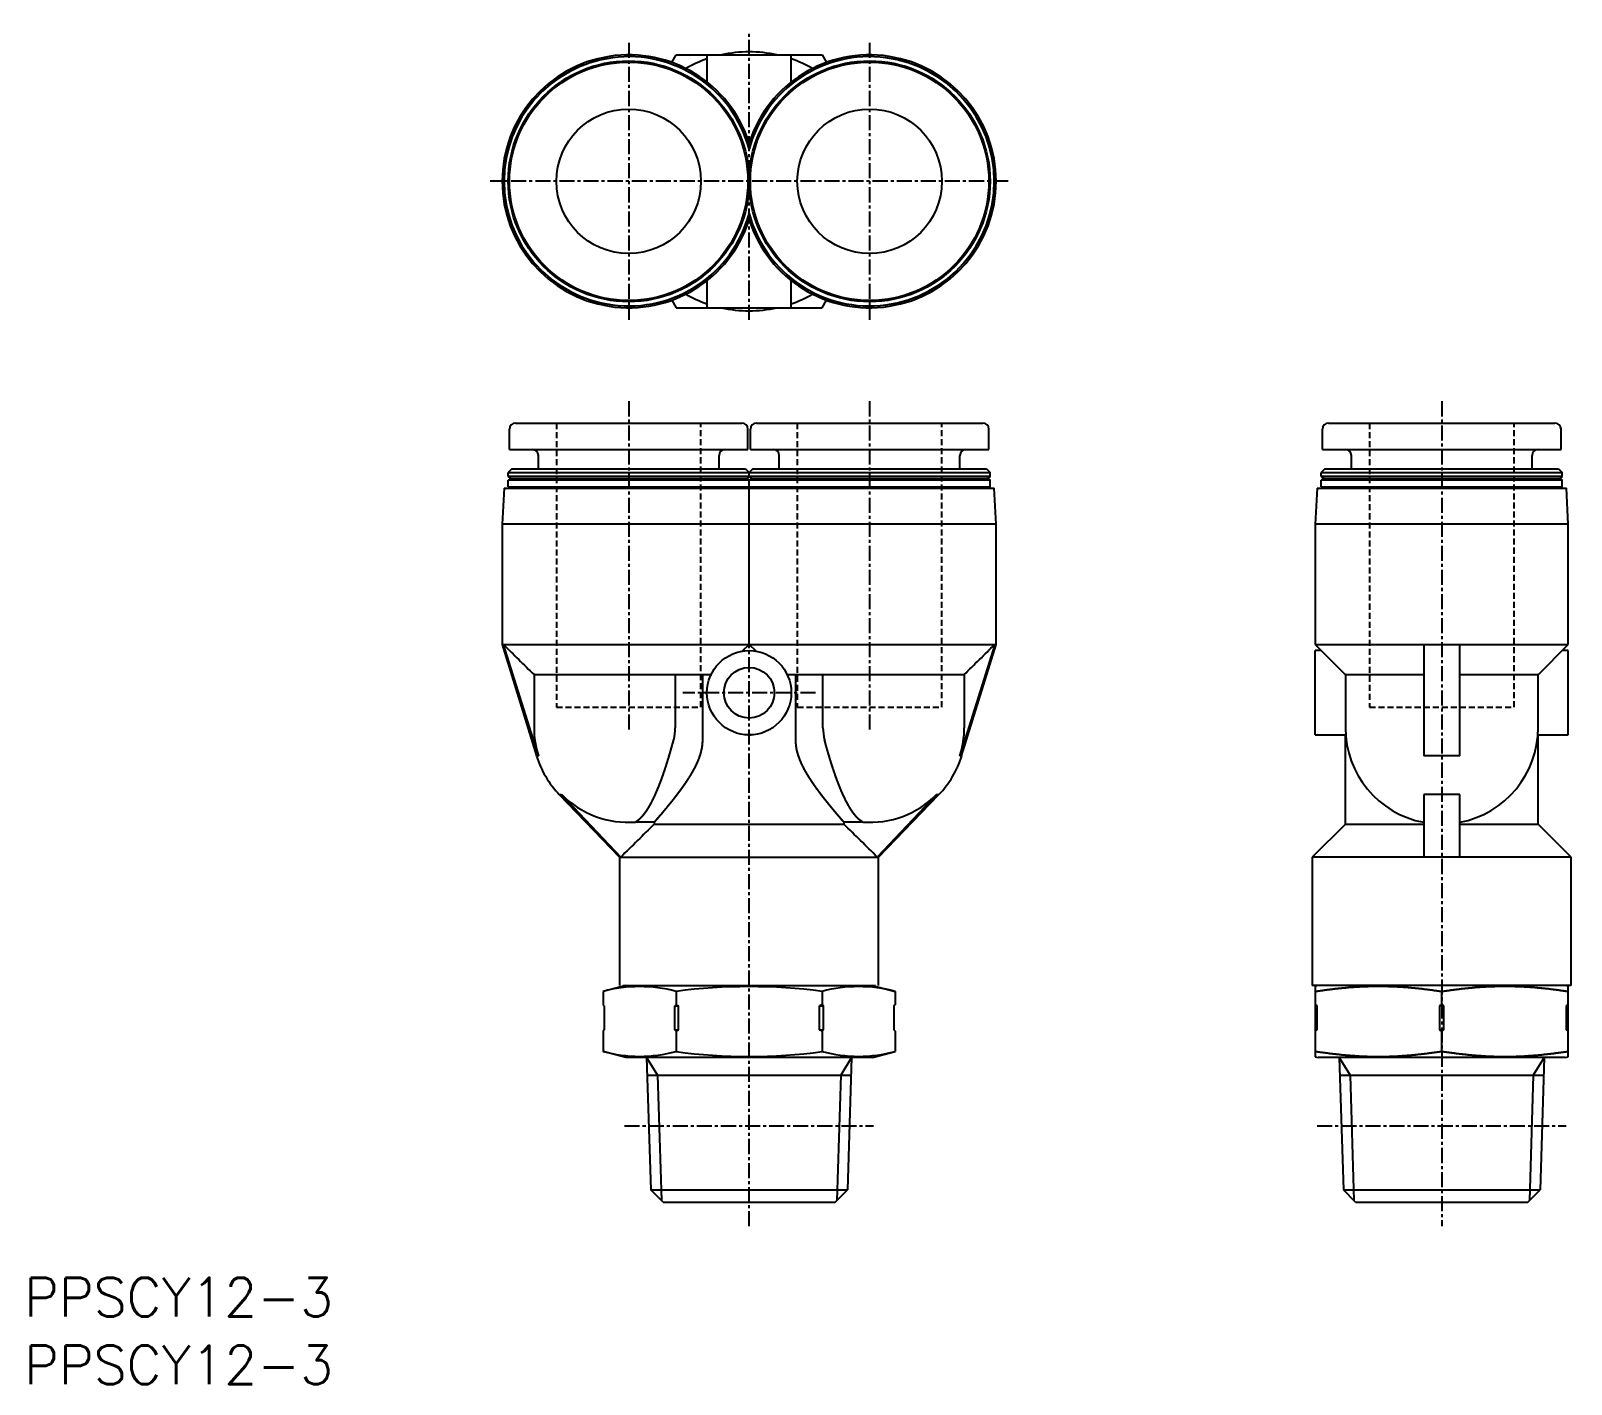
# Model space of a CAD drawing. Extents: x -12 to 116, y -14 to 98.
import ezdxf

# ---------------------------------------------------------------- set-up
doc = ezdxf.new("R2010")
doc.units = 0
doc.linetypes.add('CENTER', pattern=[2, 1.25, -0.25, 0.25, -0.25])
doc.linetypes.add('DASHED', pattern=[0.75, 0.5, -0.25])
doc.layers.get('0').update_dxf_attribs({"linetype": 'CONTINUOUS'})
doc.layers.add('CENTER', color=1, linetype='CENTER')
doc.styles.get("Standard").update_dxf_attribs({"font": 'txt.shx'})

msp = doc.modelspace()

# ---------------------------------------------------------------- texts
at = {"color": 7, "linetype": 'CONTINUOUS'}
for p in [(-12.4, -8.5), (-12.4, -14.13)]:
    msp.add_text('PPSCY12-3', height=3.2, dxfattribs=at).set_placement(p)

# ---------------------------------------------------------------- linework, layer by layer
at = {"color": 7, "linetype": 'CONTINUOUS'}
for p, q in [((41.35, 95.62), (41.71, 96.25)), ((41.71, 96.25), (44.27, 96.25)), ((44.28, 96.25), (44.28, 93.99)), ((44.28, 96.25), (51.28, 96.25)), ((51.28, 96.25), (53.84, 96.25)), ((51.28, 93.99), (51.28, 96.25)), ((53.84, 96.25), (54.2, 95.62)), ((47.78, 88.95), (47.78, 88.42)), ((47.78, 83.08), (47.78, 82.55)), ((44.28, 77.5), (44.28, 75.25)), ((51.28, 75.25), (51.28, 77.5)), ((41.35, 75.88), (41.71, 75.25)), ((53.84, 75.25), (54.2, 75.88)), ((41.71, 75.25), (44.27, 75.25)), ((44.28, 75.25), (51.28, 75.25)), ((51.28, 75.25), (53.84, 75.25)), ((28.38, 65.68), (47.18, 65.68)), ((48.38, 65.68), (67.18, 65.68)), ((95.88, 65.68), (114.68, 65.68)), ((27.88, 63.48), (27.88, 65.18)), ((47.68, 63.48), (47.68, 65.18)), ((47.88, 63.48), (47.88, 65.18)), ((67.68, 63.48), (67.68, 65.18)), ((95.38, 63.48), (95.38, 65.18)), ((115.18, 63.48), (115.18, 65.18)), ((27.88, 63.48), (47.68, 63.48)), ((30.28, 61.88), (30.28, 62.98)), ((45.28, 61.88), (45.28, 62.98)), ((47.88, 63.48), (67.68, 63.48)), ((50.28, 61.88), (50.28, 62.98)), ((65.28, 61.88), (65.28, 62.98)), ((95.38, 63.48), (115.18, 63.48)), ((97.78, 61.88), (97.78, 62.98)), ((112.78, 61.88), (112.78, 62.98)), ((28.08, 61.88), (27.78, 61.58)), ((27.78, 61.23), (27.78, 61.58)), ((27.78, 61.58), (47.78, 61.58)), ((28.08, 61.88), (47.48, 61.88)), ((47.48, 61.88), (47.78, 61.58)), ((48.08, 61.88), (47.78, 61.58)), ((47.78, 61.58), (67.78, 61.58)), ((47.78, 61.23), (47.78, 61.58)), ((48.08, 61.88), (67.48, 61.88)), ((67.48, 61.88), (67.78, 61.58)), ((67.78, 61.23), (67.78, 61.58)), ((95.58, 61.88), (95.28, 61.58)), ((95.28, 61.23), (95.28, 61.58)), ((95.28, 61.58), (115.28, 61.58)), ((95.58, 61.88), (114.98, 61.88)), ((114.98, 61.88), (115.28, 61.58)), ((115.28, 61.23), (115.28, 61.58)), ((27.43, 60.28), (27.28, 57.28)), ((27.43, 60.28), (68.13, 60.28)), ((27.78, 61.23), (27.98, 61.08)), ((47.78, 61.23), (27.78, 61.23)), ((27.98, 61.08), (27.78, 60.93)), ((27.78, 60.38), (27.78, 60.93)), ((47.78, 60.93), (27.78, 60.93)), ((27.78, 60.38), (27.88, 60.28)), ((27.78, 60.38), (47.78, 60.38)), ((27.98, 61.08), (47.58, 61.08)), ((47.78, 61.23), (47.58, 61.08)), ((47.58, 61.08), (47.78, 60.93)), ((47.78, 60.38), (47.68, 60.28)), ((47.78, 61.23), (47.98, 61.08)), ((67.78, 61.23), (47.78, 61.23)), ((47.98, 61.08), (47.78, 60.93)), ((67.78, 60.93), (47.78, 60.93)), ((47.78, 60.38), (47.78, 60.93)), ((47.78, 60.38), (47.88, 60.28)), ((47.78, 60.38), (67.78, 60.38)), ((47.78, 47.28), (47.78, 60.28)), ((47.98, 61.08), (67.58, 61.08)), ((67.78, 61.23), (67.58, 61.08)), ((67.58, 61.08), (67.78, 60.93)), ((67.78, 60.38), (67.68, 60.28)), ((67.78, 60.38), (67.78, 60.93)), ((68.28, 57.28), (68.13, 60.28)), ((94.93, 60.28), (94.78, 57.28)), ((94.93, 60.28), (115.63, 60.28)), ((95.28, 61.23), (95.48, 61.08)), ((115.28, 61.23), (95.28, 61.23)), ((95.48, 61.08), (95.28, 60.93)), ((95.28, 60.38), (95.28, 60.93)), ((115.28, 60.93), (95.28, 60.93)), ((95.28, 60.38), (95.38, 60.28)), ((95.28, 60.38), (115.28, 60.38)), ((95.48, 61.08), (115.08, 61.08)), ((115.28, 61.23), (115.08, 61.08)), ((115.08, 61.08), (115.28, 60.93)), ((115.28, 60.38), (115.18, 60.28)), ((115.28, 60.38), (115.28, 60.93)), ((115.78, 57.28), (115.63, 60.28)), ((68.28, 57.28), (27.28, 57.28)), ((27.28, 57.28), (27.28, 47.28)), ((68.28, 47.28), (68.28, 57.28)), ((115.78, 57.28), (94.78, 57.28)), ((94.78, 57.28), (94.78, 47.28)), ((115.78, 47.28), (115.78, 57.28)), ((27.28, 47.28), (30.13, 38.03)), ((27.28, 47.28), (68.28, 47.28)), ((30.28, 38.03), (27.38, 47.28)), ((47.78, 47.28), (47.2, 46.74)), ((48.35, 46.74), (47.78, 47.28)), ((68.17, 47.28), (65.27, 38.03)), ((65.42, 38.03), (68.28, 47.28)), ((94.78, 47.28), (115.78, 47.28)), ((94.78, 47.28), (97.28, 44.78)), ((95.28, 46.78), (94.78, 46.78)), ((94.78, 39.78), (94.78, 46.78)), ((103.78, 47.28), (103.78, 38.03)), ((106.78, 38.03), (106.78, 47.28)), ((113.28, 44.78), (115.78, 47.28)), ((115.78, 46.78), (115.28, 46.78)), ((115.78, 39.78), (115.78, 46.78)), ((44.61, 44.78), (29.92, 44.78)), ((29.92, 44.78), (29.92, 40.38)), ((41.65, 44.78), (41.65, 40.38)), ((43.9, 44.78), (43.9, 39.38)), ((65.63, 44.78), (50.94, 44.78)), ((51.65, 39.38), (51.65, 44.78)), ((53.9, 40.38), (53.9, 44.78)), ((65.63, 44.78), (65.63, 40.38)), ((103.78, 44.78), (97.28, 44.78)), ((97.28, 44.78), (97.28, 40.38)), ((113.28, 44.78), (106.78, 44.78)), ((113.28, 40.38), (113.28, 44.78)), ((94.78, 39.78), (97.28, 39.78)), ((97.28, 32.38), (97.28, 39.78)), ((113.28, 32.38), (113.28, 39.78)), ((113.28, 39.78), (115.78, 39.78)), ((30.13, 38.03), (30.28, 38.03)), ((65.27, 38.03), (65.42, 38.03)), ((106.78, 38.03), (103.78, 38.03)), ((32.02, 34.83), (37.03, 29.63)), ((32.02, 34.83), (32.21, 34.83)), ((32.21, 34.83), (37.13, 29.63)), ((63.34, 34.83), (58.42, 29.63)), ((58.53, 29.63), (63.54, 34.83)), ((63.34, 34.83), (63.54, 34.83)), ((106.78, 34.83), (103.78, 34.83)), ((103.78, 34.83), (103.78, 29.63)), ((106.78, 29.63), (106.78, 34.83)), ((38.35, 32.55), (39.92, 32.55)), ((39.92, 32.38), (39.92, 32.55)), ((39.92, 32.38), (55.63, 32.38)), ((55.63, 32.55), (57.2, 32.55)), ((55.63, 32.55), (55.63, 32.38)), ((97.28, 32.38), (94.53, 29.63)), ((97.28, 32.38), (103.78, 32.38)), ((106.78, 32.38), (113.28, 32.38)), ((116.03, 29.63), (113.28, 32.38)), ((37.03, 29.63), (58.53, 29.63)), ((37.03, 29.63), (37.03, 18.98)), ((58.53, 18.98), (58.53, 29.63)), ((94.53, 29.63), (94.53, 18.98)), ((116.03, 29.63), (94.53, 29.63)), ((116.03, 18.98), (116.03, 29.63)), ((37.53, 18.98), (35.65, 18.48)), ((35.65, 18.48), (35.65, 17.38)), ((37.28, 18.98), (58.28, 18.98)), ((41.71, 18.48), (41.71, 17.38)), ((53.84, 18.48), (53.84, 17.38)), ((58.03, 18.98), (59.9, 18.48)), ((59.9, 18.48), (59.9, 17.38)), ((116.03, 18.98), (94.53, 18.98)), ((95.03, 18.98), (94.78, 18.92)), ((94.78, 18.92), (94.78, 13.05)), ((105.28, 17.38), (105.28, 18.48)), ((115.78, 18.92), (115.53, 18.98)), ((115.78, 13.05), (115.78, 18.92)), ((35.75, 17.28), (35.65, 17.38)), ((35.75, 17.28), (35.75, 15.28)), ((41.71, 17.38), (41.61, 17.28)), ((41.61, 17.28), (41.92, 17.28)), ((41.61, 15.28), (41.61, 17.28)), ((41.71, 17.38), (41.92, 17.28)), ((41.92, 15.28), (41.92, 17.28)), ((53.84, 17.38), (53.63, 17.28)), ((53.63, 17.28), (53.94, 17.28)), ((53.63, 15.28), (53.63, 17.28)), ((53.84, 17.38), (53.94, 17.28)), ((53.94, 15.28), (53.94, 17.28)), ((59.8, 17.28), (59.9, 17.38)), ((59.8, 17.28), (59.8, 15.28)), ((94.95, 17.28), (94.78, 17.38)), ((94.95, 17.28), (94.78, 17.28)), ((94.95, 15.28), (94.95, 17.28)), ((105.28, 17.38), (105.1, 17.28)), ((105.1, 17.28), (105.1, 15.28)), ((105.45, 17.28), (105.1, 17.28)), ((105.45, 17.28), (105.28, 17.38)), ((105.45, 15.28), (105.45, 17.28)), ((115.78, 17.38), (115.6, 17.28)), ((115.6, 17.28), (115.6, 15.28)), ((115.78, 17.28), (115.6, 17.28)), ((35.75, 15.28), (35.65, 15.18)), ((35.65, 15.18), (35.65, 13.49)), ((41.61, 15.28), (41.92, 15.28)), ((41.71, 15.18), (41.61, 15.28)), ((41.71, 15.18), (41.92, 15.28)), ((41.71, 15.18), (41.71, 13.49)), ((53.63, 15.28), (53.94, 15.28)), ((53.84, 15.18), (53.63, 15.28)), ((53.84, 15.18), (53.94, 15.28)), ((53.84, 15.18), (53.84, 13.49)), ((59.8, 15.28), (59.9, 15.18)), ((59.9, 15.18), (59.9, 13.49)), ((94.78, 15.18), (94.95, 15.28)), ((94.95, 15.28), (94.78, 15.28)), ((105.1, 15.28), (105.28, 15.18)), ((105.45, 15.28), (105.1, 15.28)), ((105.28, 15.18), (105.45, 15.28)), ((105.28, 13.49), (105.28, 15.18)), ((115.6, 15.28), (115.78, 15.18)), ((115.78, 15.28), (115.6, 15.28)), ((37.53, 12.98), (35.65, 13.49)), ((58.03, 12.98), (37.53, 12.98)), ((39.27, 12.98), (39.61, 2)), ((56.28, 12.98), (55.94, 2)), ((58.03, 12.98), (59.9, 13.49)), ((94.78, 13.05), (95.03, 12.98)), ((115.53, 12.98), (95.03, 12.98)), ((96.77, 12.98), (97.11, 2)), ((113.78, 12.98), (113.44, 2)), ((115.53, 12.98), (115.78, 13.05)), ((39.31, 11.53), (56.24, 11.53)), ((96.81, 11.53), (113.74, 11.53)), ((40.63, 0.98), (39.61, 2)), ((39.61, 2), (55.94, 2)), ((54.93, 0.98), (55.94, 2)), ((97.11, 2), (113.44, 2)), ((98.13, 0.98), (97.11, 2)), ((112.43, 0.98), (113.44, 2)), ((40.63, 0.98), (54.93, 0.98)), ((98.13, 0.98), (112.43, 0.98))]:
    msp.add_line(p, q, dxfattribs=at)
at = {"color": 3, "linetype": 'DASHED'}
for p, q in [((31.78, 65.68), (31.78, 42.08)), ((43.78, 42.08), (43.78, 65.68)), ((51.78, 65.68), (51.78, 42.08)), ((63.78, 42.08), (63.78, 65.68)), ((99.28, 65.68), (99.28, 42.08)), ((111.28, 42.08), (111.28, 65.68)), ((50.94, 44.77), (50.94, 44.78)), ((31.78, 42.08), (43.78, 42.08)), ((51.78, 42.08), (63.78, 42.08)), ((99.28, 42.08), (111.28, 42.08))]:
    msp.add_line(p, q, dxfattribs=at)
at = {"color": 3, "linetype": 'CONTINUOUS'}
for p, q in [((39.27, 12.98), (40.17, 11.53)), ((56.28, 12.98), (55.38, 11.53)), ((96.77, 12.98), (97.67, 11.53)), ((113.78, 12.98), (112.88, 11.53)), ((40.17, 11.53), (40.49, 1.11)), ((55.38, 11.53), (55.06, 1.11)), ((97.67, 11.53), (97.99, 1.11)), ((112.88, 11.53), (112.56, 1.11))]:
    msp.add_line(p, q, dxfattribs=at)
at = {"color": 3}
msp.add_polyline3d([(44.61, 44.78, 0), (44.61, 44.78, 0), (44.61, 44.78, 0), (44.61, 44.78, 0), (44.61, 44.78, 0), (44.61, 44.78, 0), (44.61, 44.78, 0), (44.61, 44.78, 0), (44.61, 44.78, 0), (44.61, 44.78, 0), (44.61, 44.78, 0), (44.61, 44.78, 0), (44.61, 44.78, 0), (44.61, 44.78, 0), (44.61, 44.77, 0), (44.61, 44.77, 0), (44.61, 44.77, 0), (44.61, 44.77, 0), (44.61, 44.77, 0), (44.61, 44.77, 0), (44.61, 44.77, 0), (44.61, 44.77, 0), (44.61, 44.77, 0), (44.61, 44.77, 0), (44.61, 44.77, 0), (44.61, 44.77, 0), (44.6, 44.77, 0), (44.6, 44.77, 0), (44.6, 44.77, 0), (44.6, 44.77, 0), (44.6, 44.76, 0), (44.6, 44.76, 0), (44.6, 44.76, 0), (44.6, 44.76, 0), (44.6, 44.76, 0), (44.6, 44.76, 0), (44.6, 44.76, 0), (44.6, 44.76, 0), (44.6, 44.76, 0), (44.6, 44.76, 0), (44.6, 44.76, 0), (44.6, 44.76, 0), (44.6, 44.76, 0), (44.6, 44.76, 0), (44.6, 44.76, 0), (44.6, 44.75, 0), (44.6, 44.75, 0), (44.6, 44.75, 0), (44.6, 44.75, 0), (44.6, 44.75, 0), (44.6, 44.75, 0), (44.6, 44.75, 0), (44.6, 44.75, 0), (44.6, 44.75, 0), (44.6, 44.75, 0), (44.6, 44.75, 0), (44.6, 44.75, 0), (44.6, 44.75, 0), (44.6, 44.75, 0), (44.59, 44.75, 0), (44.59, 44.74, 0), (44.59, 44.74, 0), (44.59, 44.74, 0), (44.59, 44.74, 0), (44.59, 44.74, 0), (44.59, 44.74, 0), (44.59, 44.74, 0), (44.59, 44.74, 0), (44.59, 44.74, 0), (44.59, 44.74, 0), (44.59, 44.74, 0), (44.59, 44.74, 0), (44.59, 44.74, 0), (44.59, 44.74, 0), (44.59, 44.74, 0), (44.59, 44.74, 0), (44.59, 44.73, 0), (44.59, 44.73, 0), (44.59, 44.73, 0), (44.59, 44.73, 0), (44.59, 44.73, 0), (44.59, 44.73, 0), (44.59, 44.73, 0), (44.59, 44.73, 0), (44.59, 44.73, 0), (44.59, 44.73, 0), (44.59, 44.73, 0), (44.59, 44.73, 0), (44.59, 44.73, 0), (44.59, 44.73, 0), (44.59, 44.73, 0), (44.59, 44.72, 0), (44.59, 44.72, 0), (44.58, 44.72, 0), (44.58, 44.72, 0), (44.58, 44.72, 0), (44.58, 44.72, 0), (44.58, 44.72, 0), (44.58, 44.72, 0), (44.58, 44.72, 0), (44.58, 44.72, 0), (44.58, 44.72, 0), (44.58, 44.72, 0), (44.58, 44.72, 0), (44.58, 44.72, 0), (44.58, 44.72, 0), (44.58, 44.71, 0), (44.58, 44.71, 0), (44.58, 44.71, 0), (44.58, 44.71, 0), (44.58, 44.71, 0), (44.58, 44.71, 0), (44.58, 44.71, 0), (44.58, 44.71, 0), (44.58, 44.71, 0), (44.58, 44.71, 0), (44.58, 44.71, 0), (44.58, 44.71, 0), (44.58, 44.71, 0), (44.58, 44.71, 0), (44.58, 44.71, 0), (44.58, 44.71, 0), (44.58, 44.7, 0), (44.58, 44.7, 0), (44.58, 44.7, 0), (44.58, 44.7, 0), (44.58, 44.7, 0), (44.58, 44.7, 0), (44.57, 44.7, 0), (44.57, 44.7, 0), (44.57, 44.7, 0), (44.57, 44.7, 0), (44.57, 44.7, 0), (44.57, 44.7, 0), (44.57, 44.7, 0), (44.57, 44.7, 0), (44.57, 44.7, 0), (44.57, 44.69, 0), (44.57, 44.69, 0), (44.57, 44.69, 0), (44.57, 44.69, 0), (44.57, 44.69, 0), (44.57, 44.69, 0), (44.57, 44.69, 0), (44.57, 44.69, 0), (44.57, 44.69, 0), (44.57, 44.69, 0), (44.57, 44.69, 0), (44.57, 44.69, 0), (44.57, 44.69, 0), (44.57, 44.69, 0), (44.57, 44.69, 0), (44.57, 44.68, 0), (44.57, 44.68, 0), (44.57, 44.68, 0), (44.57, 44.68, 0), (44.57, 44.68, 0), (44.57, 44.68, 0), (44.57, 44.68, 0), (44.57, 44.68, 0)], dxfattribs=at)
at = {"color": 7}
for points in [[(97.3, 39.83, 0), (97.29, 39.83, 0), (97.29, 39.83, 0), (97.29, 39.83, 0), (97.29, 39.83, 0), (97.29, 39.83, 0), (97.29, 39.83, 0), (97.29, 39.83, 0), (97.29, 39.83, 0), (97.29, 39.83, 0), (97.29, 39.83, 0), (97.29, 39.83, 0), (97.29, 39.83, 0), (97.29, 39.83, 0), (97.29, 39.83, 0), (97.29, 39.83, 0), (97.29, 39.83, 0), (97.29, 39.83, 0), (97.29, 39.83, 0), (97.29, 39.83, 0), (97.29, 39.83, 0), (97.29, 39.83, 0), (97.29, 39.83, 0), (97.29, 39.83, 0), (97.29, 39.83, 0), (97.29, 39.83, 0), (97.29, 39.82, 0), (97.29, 39.82, 0), (97.29, 39.82, 0), (97.29, 39.82, 0), (97.29, 39.82, 0), (97.29, 39.82, 0), (97.29, 39.82, 0), (97.29, 39.82, 0), (97.29, 39.82, 0), (97.29, 39.82, 0), (97.29, 39.82, 0), (97.29, 39.82, 0), (97.29, 39.82, 0), (97.29, 39.82, 0), (97.29, 39.82, 0), (97.29, 39.82, 0), (97.29, 39.82, 0), (97.29, 39.82, 0), (97.29, 39.82, 0), (97.29, 39.82, 0), (97.29, 39.82, 0), (97.29, 39.82, 0), (97.29, 39.82, 0), (97.29, 39.82, 0), (97.29, 39.82, 0), (97.29, 39.82, 0), (97.29, 39.82, 0), (97.29, 39.82, 0), (97.29, 39.82, 0), (97.29, 39.82, 0), (97.29, 39.82, 0), (97.29, 39.82, 0), (97.29, 39.82, 0), (97.29, 39.82, 0), (97.29, 39.82, 0), (97.29, 39.82, 0), (97.29, 39.82, 0), (97.29, 39.82, 0), (97.29, 39.82, 0), (97.29, 39.82, 0), (97.29, 39.82, 0), (97.29, 39.82, 0), (97.29, 39.82, 0), (97.29, 39.82, 0), (97.29, 39.82, 0), (97.29, 39.82, 0), (97.29, 39.82, 0), (97.29, 39.82, 0), (97.29, 39.82, 0), (97.29, 39.82, 0), (97.29, 39.82, 0), (97.29, 39.82, 0), (97.29, 39.82, 0), (97.29, 39.82, 0), (97.29, 39.82, 0), (97.29, 39.81, 0), (97.29, 39.81, 0), (97.29, 39.81, 0), (97.29, 39.81, 0), (97.29, 39.81, 0), (97.29, 39.81, 0), (97.29, 39.81, 0), (97.29, 39.81, 0), (97.29, 39.81, 0), (97.29, 39.81, 0), (97.29, 39.81, 0), (97.29, 39.81, 0), (97.29, 39.81, 0), (97.29, 39.81, 0), (97.29, 39.81, 0), (97.29, 39.81, 0), (97.29, 39.81, 0), (97.29, 39.81, 0), (97.29, 39.81, 0), (97.29, 39.81, 0), (97.29, 39.81, 0), (97.29, 39.81, 0), (97.29, 39.81, 0), (97.29, 39.81, 0), (97.29, 39.81, 0), (97.29, 39.81, 0), (97.29, 39.81, 0), (97.29, 39.81, 0), (97.29, 39.81, 0), (97.29, 39.81, 0), (97.29, 39.81, 0), (97.29, 39.81, 0), (97.29, 39.81, 0), (97.29, 39.81, 0), (97.29, 39.81, 0), (97.29, 39.81, 0), (97.29, 39.81, 0), (97.29, 39.81, 0), (97.29, 39.81, 0), (97.29, 39.81, 0), (97.29, 39.81, 0), (97.29, 39.81, 0), (97.29, 39.81, 0), (97.29, 39.81, 0), (97.29, 39.81, 0), (97.29, 39.81, 0), (97.29, 39.81, 0), (97.29, 39.81, 0), (97.28, 39.81, 0), (97.28, 39.81, 0), (97.28, 39.81, 0), (97.28, 39.81, 0), (97.28, 39.81, 0), (97.28, 39.81, 0), (97.28, 39.81, 0), (97.28, 39.81, 0), (97.28, 39.8, 0), (97.28, 39.8, 0), (97.28, 39.8, 0), (97.28, 39.8, 0), (97.28, 39.8, 0), (97.28, 39.8, 0), (97.28, 39.8, 0), (97.28, 39.8, 0), (97.28, 39.8, 0), (97.28, 39.8, 0), (97.28, 39.8, 0), (97.28, 39.8, 0), (97.28, 39.8, 0), (97.28, 39.8, 0), (97.28, 39.8, 0), (97.28, 39.8, 0), (97.28, 39.8, 0), (97.28, 39.8, 0), (97.28, 39.8, 0), (97.28, 39.8, 0), (97.28, 39.8, 0), (97.28, 39.8, 0), (97.28, 39.8, 0), (97.28, 39.8, 0), (97.28, 39.8, 0), (97.28, 39.8, 0), (97.28, 39.8, 0), (97.28, 39.8, 0), (97.28, 39.8, 0), (97.28, 39.8, 0), (97.28, 39.8, 0), (97.28, 39.8, 0), (97.28, 39.8, 0), (97.28, 39.8, 0), (97.28, 39.8, 0), (97.28, 39.8, 0), (97.28, 39.8, 0), (97.28, 39.8, 0), (97.28, 39.8, 0), (97.28, 39.8, 0), (97.28, 39.8, 0), (97.28, 39.8, 0), (97.28, 39.8, 0), (97.28, 39.8, 0), (97.28, 39.8, 0), (97.28, 39.8, 0), (97.28, 39.8, 0), (97.28, 39.8, 0), (97.28, 39.8, 0), (97.28, 39.8, 0), (97.28, 39.8, 0), (97.28, 39.8, 0), (97.28, 39.8, 0), (97.28, 39.8, 0), (97.28, 39.8, 0), (97.28, 39.8, 0), (97.28, 39.8, 0), (97.28, 39.79, 0), (97.28, 39.79, 0), (97.28, 39.79, 0), (97.28, 39.79, 0), (97.28, 39.79, 0), (97.28, 39.79, 0), (97.28, 39.79, 0), (97.28, 39.79, 0), (97.28, 39.79, 0), (97.28, 39.79, 0), (97.28, 39.79, 0), (97.28, 39.79, 0), (97.28, 39.79, 0), (97.28, 39.79, 0), (97.28, 39.79, 0), (97.28, 39.79, 0), (97.28, 39.79, 0), (97.28, 39.79, 0), (97.28, 39.79, 0), (97.28, 39.79, 0), (97.28, 39.79, 0), (97.28, 39.79, 0), (97.28, 39.79, 0), (97.28, 39.79, 0), (97.28, 39.79, 0), (97.28, 39.79, 0), (97.28, 39.79, 0), (97.28, 39.79, 0), (97.28, 39.79, 0), (97.28, 39.79, 0), (97.28, 39.79, 0), (97.28, 39.79, 0), (97.28, 39.79, 0), (97.28, 39.79, 0), (97.28, 39.79, 0), (97.28, 39.79, 0), (97.28, 39.79, 0), (97.28, 39.79, 0), (97.28, 39.79, 0), (97.28, 39.79, 0), (97.28, 39.79, 0), (97.28, 39.79, 0), (97.28, 39.79, 0), (97.28, 39.79, 0), (97.28, 39.79, 0), (97.28, 39.79, 0), (97.28, 39.79, 0), (97.28, 39.79, 0), (97.28, 39.79, 0), (97.28, 39.79, 0), (97.28, 39.79, 0), (97.28, 39.79, 0), (97.28, 39.79, 0), (97.28, 39.79, 0), (97.28, 39.79, 0), (97.28, 39.78, 0), (97.28, 39.78, 0), (97.28, 39.78, 0), (97.28, 39.78, 0), (97.28, 39.78, 0), (97.28, 39.78, 0), (97.28, 39.78, 0)], [(113.28, 39.78, 0), (113.28, 39.78, 0), (113.28, 39.78, 0), (113.28, 39.78, 0), (113.28, 39.78, 0), (113.28, 39.78, 0), (113.28, 39.78, 0), (113.28, 39.79, 0), (113.28, 39.79, 0), (113.27, 39.79, 0), (113.27, 39.79, 0), (113.27, 39.79, 0), (113.27, 39.79, 0), (113.27, 39.79, 0), (113.27, 39.79, 0), (113.27, 39.79, 0), (113.27, 39.79, 0), (113.27, 39.79, 0), (113.27, 39.79, 0), (113.27, 39.79, 0), (113.27, 39.79, 0), (113.27, 39.79, 0), (113.27, 39.79, 0), (113.27, 39.79, 0), (113.27, 39.79, 0), (113.27, 39.79, 0), (113.27, 39.79, 0), (113.27, 39.79, 0), (113.27, 39.79, 0), (113.27, 39.79, 0), (113.27, 39.79, 0), (113.27, 39.79, 0), (113.27, 39.79, 0), (113.27, 39.79, 0), (113.27, 39.79, 0), (113.27, 39.79, 0), (113.27, 39.79, 0), (113.27, 39.79, 0), (113.27, 39.79, 0), (113.27, 39.79, 0), (113.27, 39.79, 0), (113.27, 39.79, 0), (113.27, 39.79, 0), (113.27, 39.79, 0), (113.27, 39.79, 0), (113.27, 39.79, 0), (113.27, 39.79, 0), (113.27, 39.79, 0), (113.27, 39.79, 0), (113.27, 39.79, 0), (113.27, 39.79, 0), (113.27, 39.79, 0), (113.27, 39.79, 0), (113.27, 39.79, 0), (113.27, 39.79, 0), (113.27, 39.79, 0), (113.27, 39.79, 0), (113.27, 39.79, 0), (113.27, 39.79, 0), (113.27, 39.79, 0), (113.27, 39.79, 0), (113.27, 39.79, 0), (113.27, 39.8, 0), (113.27, 39.8, 0), (113.27, 39.8, 0), (113.27, 39.8, 0), (113.27, 39.8, 0), (113.27, 39.8, 0), (113.27, 39.8, 0), (113.27, 39.8, 0), (113.27, 39.8, 0), (113.27, 39.8, 0), (113.27, 39.8, 0), (113.27, 39.8, 0), (113.27, 39.8, 0), (113.27, 39.8, 0), (113.27, 39.8, 0), (113.27, 39.8, 0), (113.27, 39.8, 0), (113.27, 39.8, 0), (113.27, 39.8, 0), (113.27, 39.8, 0), (113.27, 39.8, 0), (113.27, 39.8, 0), (113.27, 39.8, 0), (113.27, 39.8, 0), (113.27, 39.8, 0), (113.27, 39.8, 0), (113.27, 39.8, 0), (113.27, 39.8, 0), (113.27, 39.8, 0), (113.27, 39.8, 0), (113.27, 39.8, 0), (113.27, 39.8, 0), (113.27, 39.8, 0), (113.27, 39.8, 0), (113.27, 39.8, 0), (113.27, 39.8, 0), (113.27, 39.8, 0), (113.27, 39.8, 0), (113.27, 39.8, 0), (113.27, 39.8, 0), (113.27, 39.8, 0), (113.27, 39.8, 0), (113.27, 39.8, 0), (113.27, 39.8, 0), (113.27, 39.8, 0), (113.27, 39.8, 0), (113.27, 39.8, 0), (113.27, 39.8, 0), (113.27, 39.8, 0), (113.27, 39.8, 0), (113.27, 39.8, 0), (113.27, 39.8, 0), (113.27, 39.8, 0), (113.27, 39.8, 0), (113.27, 39.8, 0), (113.27, 39.81, 0), (113.27, 39.81, 0), (113.27, 39.81, 0), (113.27, 39.81, 0), (113.27, 39.81, 0), (113.27, 39.81, 0), (113.27, 39.81, 0), (113.27, 39.81, 0), (113.27, 39.81, 0), (113.27, 39.81, 0), (113.27, 39.81, 0), (113.27, 39.81, 0), (113.27, 39.81, 0), (113.27, 39.81, 0), (113.27, 39.81, 0), (113.27, 39.81, 0), (113.27, 39.81, 0), (113.27, 39.81, 0), (113.27, 39.81, 0), (113.26, 39.81, 0), (113.26, 39.81, 0), (113.26, 39.81, 0), (113.26, 39.81, 0), (113.26, 39.81, 0), (113.26, 39.81, 0), (113.26, 39.81, 0), (113.26, 39.81, 0), (113.26, 39.81, 0), (113.26, 39.81, 0), (113.26, 39.81, 0), (113.26, 39.81, 0), (113.26, 39.81, 0), (113.26, 39.81, 0), (113.26, 39.81, 0), (113.26, 39.81, 0), (113.26, 39.81, 0), (113.26, 39.81, 0), (113.26, 39.81, 0), (113.26, 39.81, 0), (113.26, 39.81, 0), (113.26, 39.81, 0), (113.26, 39.81, 0), (113.26, 39.81, 0), (113.26, 39.81, 0), (113.26, 39.81, 0), (113.26, 39.81, 0), (113.26, 39.81, 0), (113.26, 39.81, 0), (113.26, 39.81, 0), (113.26, 39.81, 0), (113.26, 39.81, 0), (113.26, 39.81, 0), (113.26, 39.81, 0), (113.26, 39.81, 0), (113.26, 39.81, 0), (113.26, 39.81, 0), (113.26, 39.82, 0), (113.26, 39.82, 0), (113.26, 39.82, 0), (113.26, 39.82, 0), (113.26, 39.82, 0), (113.26, 39.82, 0), (113.26, 39.82, 0), (113.26, 39.82, 0), (113.26, 39.82, 0), (113.26, 39.82, 0), (113.26, 39.82, 0), (113.26, 39.82, 0), (113.26, 39.82, 0), (113.26, 39.82, 0), (113.26, 39.82, 0), (113.26, 39.82, 0), (113.26, 39.82, 0), (113.26, 39.82, 0), (113.26, 39.82, 0), (113.26, 39.82, 0), (113.26, 39.82, 0), (113.26, 39.82, 0), (113.26, 39.82, 0), (113.26, 39.82, 0), (113.26, 39.82, 0), (113.26, 39.82, 0), (113.26, 39.82, 0), (113.26, 39.82, 0), (113.26, 39.82, 0), (113.26, 39.82, 0), (113.26, 39.82, 0), (113.26, 39.82, 0), (113.26, 39.82, 0), (113.26, 39.82, 0), (113.26, 39.82, 0), (113.26, 39.82, 0), (113.26, 39.82, 0), (113.26, 39.82, 0), (113.26, 39.82, 0), (113.26, 39.82, 0), (113.26, 39.82, 0), (113.26, 39.82, 0), (113.26, 39.82, 0), (113.26, 39.82, 0), (113.26, 39.82, 0), (113.26, 39.82, 0), (113.26, 39.82, 0), (113.26, 39.82, 0), (113.26, 39.82, 0), (113.26, 39.82, 0), (113.26, 39.82, 0), (113.26, 39.82, 0), (113.26, 39.82, 0), (113.26, 39.82, 0), (113.26, 39.82, 0), (113.26, 39.83, 0), (113.26, 39.83, 0), (113.26, 39.83, 0), (113.26, 39.83, 0), (113.26, 39.83, 0), (113.26, 39.83, 0), (113.26, 39.83, 0), (113.26, 39.83, 0), (113.26, 39.83, 0), (113.26, 39.83, 0), (113.26, 39.83, 0), (113.26, 39.83, 0), (113.26, 39.83, 0), (113.26, 39.83, 0), (113.26, 39.83, 0), (113.26, 39.83, 0), (113.26, 39.83, 0), (113.26, 39.83, 0), (113.26, 39.83, 0), (113.26, 39.83, 0), (113.26, 39.83, 0), (113.26, 39.83, 0), (113.26, 39.83, 0), (113.25, 39.83, 0), (113.25, 39.83, 0), (113.25, 39.83, 0), (113.25, 39.83, 0), (113.25, 39.83, 0)], [(38.35, 32.55, 0), (38.35, 32.55, 0), (38.35, 32.55, 0), (38.36, 32.55, 0), (38.36, 32.56, 0), (38.36, 32.56, 0), (38.37, 32.56, 0), (38.37, 32.56, 0), (38.38, 32.56, 0), (38.38, 32.57, 0), (38.38, 32.57, 0), (38.39, 32.57, 0), (38.39, 32.57, 0), (38.39, 32.57, 0), (38.4, 32.58, 0), (38.4, 32.58, 0), (38.4, 32.58, 0), (38.41, 32.58, 0), (38.41, 32.59, 0), (38.41, 32.59, 0), (38.42, 32.59, 0), (38.42, 32.59, 0), (38.43, 32.6, 0), (38.43, 32.6, 0), (38.43, 32.6, 0), (38.44, 32.6, 0), (38.44, 32.6, 0), (38.44, 32.61, 0), (38.45, 32.61, 0), (38.45, 32.61, 0), (38.45, 32.61, 0), (38.46, 32.62, 0), (38.46, 32.62, 0), (38.46, 32.62, 0), (38.47, 32.62, 0), (38.47, 32.63, 0), (38.48, 32.63, 0), (38.48, 32.63, 0), (38.48, 32.63, 0), (38.49, 32.64, 0), (38.49, 32.64, 0), (38.49, 32.64, 0), (38.5, 32.64, 0), (38.5, 32.65, 0), (38.5, 32.65, 0), (38.51, 32.65, 0), (38.51, 32.65, 0), (38.51, 32.66, 0), (38.52, 32.66, 0), (38.52, 32.66, 0), (38.52, 32.66, 0), (38.53, 32.67, 0), (38.53, 32.67, 0), (38.53, 32.67, 0), (38.54, 32.67, 0), (38.54, 32.68, 0), (38.54, 32.68, 0), (38.55, 32.68, 0), (38.55, 32.69, 0), (38.55, 32.69, 0), (38.56, 32.69, 0), (38.56, 32.69, 0), (38.56, 32.7, 0), (38.57, 32.7, 0), (38.57, 32.7, 0), (38.57, 32.7, 0), (38.58, 32.71, 0), (38.58, 32.71, 0), (38.58, 32.71, 0), (38.59, 32.71, 0), (38.59, 32.72, 0), (38.59, 32.72, 0), (38.6, 32.72, 0), (38.6, 32.73, 0), (38.6, 32.73, 0), (38.61, 32.73, 0), (38.61, 32.73, 0), (38.61, 32.74, 0), (38.62, 32.74, 0), (38.62, 32.74, 0), (38.62, 32.74, 0), (38.63, 32.75, 0), (38.63, 32.75, 0), (38.63, 32.75, 0), (38.64, 32.76, 0), (38.64, 32.76, 0), (38.64, 32.76, 0), (38.65, 32.76, 0), (38.65, 32.77, 0), (38.65, 32.77, 0), (38.66, 32.77, 0), (38.66, 32.78, 0), (38.66, 32.78, 0), (38.67, 32.78, 0), (38.67, 32.78, 0), (38.67, 32.79, 0), (38.68, 32.79, 0), (38.68, 32.79, 0), (38.68, 32.8, 0), (38.69, 32.8, 0), (38.69, 32.8, 0), (38.69, 32.8, 0), (38.69, 32.81, 0), (38.7, 32.81, 0), (38.7, 32.81, 0), (38.7, 32.82, 0), (38.71, 32.82, 0), (38.71, 32.82, 0), (38.71, 32.82, 0), (38.72, 32.83, 0), (38.72, 32.83, 0), (38.72, 32.83, 0), (38.73, 32.84, 0), (38.73, 32.84, 0), (38.73, 32.84, 0), (38.74, 32.84, 0), (38.74, 32.85, 0), (38.74, 32.85, 0), (38.74, 32.85, 0), (38.75, 32.86, 0), (38.75, 32.86, 0), (38.75, 32.86, 0), (38.76, 32.87, 0), (38.76, 32.87, 0), (38.76, 32.87, 0), (38.77, 32.87, 0), (38.77, 32.88, 0), (38.77, 32.88, 0), (38.77, 32.88, 0), (38.78, 32.89, 0), (38.78, 32.89, 0), (38.78, 32.89, 0), (38.79, 32.9, 0), (38.79, 32.9, 0), (38.79, 32.9, 0), (38.8, 32.9, 0), (38.8, 32.91, 0), (38.8, 32.91, 0), (38.8, 32.91, 0), (38.81, 32.92, 0), (38.81, 32.92, 0), (38.81, 32.92, 0), (38.82, 32.93, 0), (38.82, 32.93, 0), (38.82, 32.93, 0), (38.83, 32.94, 0), (38.83, 32.94, 0), (38.83, 32.94, 0), (38.83, 32.95, 0), (38.84, 32.95, 0), (38.84, 32.95, 0), (38.84, 32.95, 0), (38.85, 32.96, 0), (38.85, 32.96, 0), (38.85, 32.96, 0), (38.85, 32.97, 0), (38.86, 32.97, 0), (38.86, 32.97, 0), (38.86, 32.98, 0), (38.87, 32.98, 0), (38.87, 32.98, 0), (38.87, 32.99, 0), (38.88, 32.99, 0), (38.88, 32.99, 0), (38.88, 33, 0), (38.88, 33, 0), (38.89, 33, 0), (38.89, 33, 0), (38.89, 33.01, 0), (38.9, 33.01, 0), (38.9, 33.01, 0), (38.9, 33.02, 0), (38.9, 33.02, 0), (38.91, 33.02, 0), (38.91, 33.03, 0), (38.91, 33.03, 0), (38.92, 33.03, 0), (38.92, 33.04, 0), (38.92, 33.04, 0), (38.92, 33.04, 0), (38.93, 33.05, 0), (38.93, 33.05, 0), (38.93, 33.05, 0), (38.93, 33.06, 0), (38.94, 33.06, 0), (38.94, 33.06, 0), (38.94, 33.07, 0), (38.95, 33.07, 0), (38.95, 33.07, 0), (38.95, 33.08, 0), (38.95, 33.08, 0), (38.96, 33.08, 0), (38.96, 33.09, 0), (38.96, 33.09, 0), (38.97, 33.09, 0), (38.97, 33.1, 0), (38.97, 33.1, 0), (38.97, 33.1, 0), (38.98, 33.11, 0), (38.98, 33.11, 0), (38.98, 33.11, 0), (38.98, 33.12, 0), (38.99, 33.12, 0), (38.99, 33.12, 0), (38.99, 33.12, 0), (39, 33.13, 0), (39, 33.13, 0), (39, 33.13, 0), (39, 33.14, 0), (39.01, 33.14, 0), (39.01, 33.14, 0), (39.01, 33.15, 0), (39.01, 33.15, 0), (39.02, 33.15, 0), (39.02, 33.16, 0), (39.02, 33.16, 0), (39.02, 33.16, 0), (39.03, 33.17, 0), (39.03, 33.17, 0), (39.03, 33.17, 0), (39.04, 33.18, 0), (39.04, 33.18, 0), (39.04, 33.18, 0), (39.04, 33.19, 0), (39.05, 33.19, 0), (39.05, 33.2, 0), (39.05, 33.2, 0), (39.05, 33.2, 0), (39.06, 33.21, 0), (39.06, 33.21, 0), (39.06, 33.21, 0), (39.06, 33.22, 0), (39.07, 33.22, 0), (39.07, 33.22, 0), (39.07, 33.23, 0), (39.08, 33.23, 0), (39.08, 33.23, 0), (39.08, 33.24, 0), (39.08, 33.24, 0), (39.09, 33.24, 0), (39.09, 33.25, 0), (39.09, 33.25, 0), (39.09, 33.25, 0), (39.1, 33.26, 0), (39.1, 33.26, 0), (39.1, 33.26, 0), (39.1, 33.27, 0), (39.11, 33.27, 0), (39.11, 33.27, 0), (39.11, 33.28, 0), (39.11, 33.28, 0), (39.12, 33.28, 0), (39.12, 33.29, 0), (39.12, 33.29, 0), (39.12, 33.29, 0), (39.13, 33.3, 0), (39.13, 33.3, 0), (39.13, 33.3, 0), (39.13, 33.31, 0), (39.14, 33.31, 0), (39.14, 33.31, 0), (39.14, 33.32, 0), (39.14, 33.32, 0), (39.15, 33.32, 0), (39.15, 33.33, 0), (39.15, 33.33, 0), (39.15, 33.34, 0), (39.16, 33.34, 0), (39.16, 33.34, 0), (39.16, 33.35, 0), (39.16, 33.35, 0), (39.17, 33.35, 0), (39.17, 33.36, 0), (39.17, 33.36, 0), (39.17, 33.36, 0), (39.18, 33.37, 0), (39.18, 33.37, 0), (39.18, 33.37, 0), (39.18, 33.38, 0), (39.19, 33.38, 0), (39.19, 33.38, 0), (39.19, 33.39, 0), (39.19, 33.39, 0), (39.2, 33.39, 0), (39.2, 33.4, 0), (39.2, 33.4, 0), (39.2, 33.4, 0), (39.21, 33.41, 0), (39.21, 33.41, 0), (39.21, 33.42, 0), (39.21, 33.42, 0), (39.22, 33.42, 0), (39.22, 33.43, 0), (39.22, 33.43, 0), (39.22, 33.43, 0), (39.23, 33.44, 0), (39.23, 33.44, 0), (39.23, 33.44, 0), (39.23, 33.45, 0), (39.24, 33.45, 0), (39.24, 33.45, 0), (39.24, 33.46, 0), (39.24, 33.46, 0), (39.25, 33.46, 0), (39.25, 33.47, 0), (39.25, 33.47, 0), (39.25, 33.48, 0), (39.25, 33.48, 0), (39.26, 33.48, 0), (39.26, 33.49, 0), (39.26, 33.49, 0), (39.26, 33.49, 0), (39.27, 33.5, 0), (39.27, 33.5, 0), (39.27, 33.5, 0), (39.27, 33.51, 0), (39.28, 33.51, 0), (39.28, 33.51, 0), (39.28, 33.52, 0), (39.28, 33.52, 0), (39.29, 33.52, 0), (39.29, 33.53, 0), (39.29, 33.53, 0), (39.29, 33.54, 0), (39.3, 33.54, 0), (39.3, 33.54, 0), (39.3, 33.55, 0), (39.3, 33.55, 0), (39.3, 33.55, 0), (39.31, 33.56, 0), (39.31, 33.56, 0), (39.31, 33.56, 0), (39.31, 33.57, 0), (39.32, 33.57, 0), (39.32, 33.58, 0), (39.32, 33.58, 0), (39.32, 33.58, 0), (39.33, 33.59, 0), (39.33, 33.59, 0), (39.33, 33.59, 0), (39.33, 33.6, 0), (39.33, 33.6, 0), (39.34, 33.6, 0), (39.34, 33.61, 0), (39.34, 33.61, 0), (39.34, 33.61, 0), (39.35, 33.62, 0), (39.35, 33.62, 0), (39.35, 33.63, 0), (39.35, 33.63, 0), (39.36, 33.63, 0), (39.36, 33.64, 0), (39.36, 33.64, 0), (39.36, 33.64, 0), (39.36, 33.65, 0), (39.37, 33.65, 0), (39.37, 33.65, 0), (39.37, 33.66, 0), (39.37, 33.66, 0), (39.38, 33.67, 0), (39.38, 33.67, 0), (39.38, 33.67, 0), (39.38, 33.68, 0), (39.38, 33.68, 0), (39.39, 33.68, 0), (39.39, 33.69, 0), (39.39, 33.69, 0), (39.39, 33.69, 0), (39.4, 33.7, 0), (39.4, 33.7, 0), (39.4, 33.71, 0), (39.4, 33.71, 0), (39.41, 33.71, 0), (39.41, 33.72, 0), (39.41, 33.72, 0), (39.41, 33.72, 0), (39.41, 33.73, 0), (39.42, 33.73, 0), (39.42, 33.73, 0), (39.42, 33.74, 0), (39.42, 33.74, 0), (39.43, 33.75, 0), (39.43, 33.75, 0), (39.43, 33.75, 0), (39.43, 33.76, 0), (39.43, 33.76, 0), (39.44, 33.76, 0), (39.44, 33.77, 0), (39.44, 33.77, 0), (39.44, 33.77, 0), (39.45, 33.78, 0), (39.45, 33.78, 0), (39.45, 33.79, 0), (39.45, 33.79, 0), (39.45, 33.79, 0), (39.46, 33.8, 0), (39.46, 33.8, 0), (39.46, 33.8, 0), (39.46, 33.81, 0), (39.46, 33.81, 0), (39.47, 33.82, 0), (39.47, 33.82, 0), (39.47, 33.82, 0), (39.47, 33.83, 0), (39.48, 33.83, 0), (39.48, 33.83, 0), (39.48, 33.84, 0), (39.48, 33.84, 0), (39.48, 33.84, 0), (39.49, 33.85, 0), (39.49, 33.85, 0), (39.49, 33.86, 0), (39.49, 33.86, 0), (39.5, 33.86, 0), (39.5, 33.87, 0), (39.5, 33.87, 0), (39.5, 33.87, 0), (39.5, 33.88, 0), (39.51, 33.88, 0), (39.51, 33.89, 0), (39.51, 33.89, 0), (39.51, 33.89, 0), (39.51, 33.9, 0), (39.52, 33.9, 0), (39.52, 33.9, 0), (39.52, 33.91, 0), (39.52, 33.91, 0), (39.53, 33.91, 0), (39.53, 33.92, 0), (39.53, 33.92, 0), (39.53, 33.93, 0), (39.53, 33.93, 0), (39.54, 33.93, 0), (39.54, 33.94, 0), (39.54, 33.94, 0), (39.54, 33.94, 0), (39.54, 33.95, 0), (39.55, 33.95, 0), (39.55, 33.96, 0), (39.55, 33.96, 0), (39.55, 33.96, 0), (39.55, 33.97, 0), (39.56, 33.97, 0), (39.56, 33.97, 0), (39.56, 33.98, 0), (39.56, 33.98, 0), (39.56, 33.99, 0), (39.57, 33.99, 0), (39.57, 33.99, 0), (39.57, 34, 0), (39.57, 34, 0), (39.58, 34, 0), (39.58, 34.01, 0), (39.58, 34.01, 0), (39.58, 34.02, 0), (39.58, 34.02, 0), (39.59, 34.02, 0), (39.59, 34.03, 0), (39.59, 34.03, 0), (39.59, 34.03, 0), (39.59, 34.04, 0), (39.6, 34.04, 0), (39.6, 34.05, 0), (39.6, 34.05, 0), (39.6, 34.05, 0), (39.6, 34.06, 0), (39.61, 34.06, 0), (39.61, 34.06, 0), (39.61, 34.07, 0), (39.61, 34.07, 0), (39.61, 34.08, 0), (39.62, 34.08, 0), (39.62, 34.08, 0), (39.62, 34.09, 0), (39.62, 34.09, 0), (39.62, 34.09, 0), (39.63, 34.1, 0), (39.63, 34.1, 0), (39.63, 34.11, 0), (39.63, 34.11, 0), (39.63, 34.11, 0), (39.64, 34.12, 0), (39.64, 34.12, 0), (39.64, 34.12, 0), (39.64, 34.13, 0), (39.65, 34.13, 0), (39.65, 34.14, 0), (39.65, 34.14, 0), (39.65, 34.14, 0), (39.65, 34.15, 0), (39.66, 34.15, 0), (39.66, 34.15, 0), (39.66, 34.16, 0), (39.66, 34.16, 0), (39.66, 34.17, 0), (39.67, 34.17, 0), (39.67, 34.17, 0), (39.67, 34.18, 0), (39.67, 34.18, 0), (39.67, 34.19, 0), (39.68, 34.19, 0), (39.68, 34.19, 0), (39.68, 34.2, 0), (39.68, 34.2, 0), (39.68, 34.2, 0), (39.69, 34.21, 0), (39.69, 34.21, 0), (39.69, 34.22, 0), (39.69, 34.22, 0), (39.69, 34.22, 0), (39.69, 34.23, 0), (39.7, 34.23, 0), (39.7, 34.23, 0), (39.7, 34.24, 0), (39.7, 34.24, 0), (39.7, 34.25, 0), (39.71, 34.25, 0), (39.71, 34.25, 0), (39.71, 34.26, 0), (39.71, 34.26, 0), (39.71, 34.26, 0), (39.72, 34.27, 0), (39.72, 34.27, 0), (39.72, 34.28, 0), (39.72, 34.28, 0), (39.72, 34.28, 0), (39.73, 34.29, 0), (39.73, 34.29, 0), (39.73, 34.3, 0), (39.73, 34.3, 0), (39.73, 34.3, 0), (39.74, 34.31, 0), (39.74, 34.31, 0), (39.74, 34.31, 0), (39.74, 34.32, 0), (39.74, 34.32, 0), (39.75, 34.33, 0), (39.75, 34.33, 0), (39.75, 34.33, 0), (39.75, 34.34, 0), (39.75, 34.34, 0), (39.76, 34.34, 0), (39.76, 34.35, 0), (39.76, 34.35, 0), (39.76, 34.36, 0), (39.76, 34.36, 0), (39.77, 34.36, 0), (39.77, 34.37, 0), (39.77, 34.37, 0), (39.77, 34.38, 0), (39.77, 34.38, 0), (39.77, 34.38, 0), (39.78, 34.39, 0), (39.78, 34.39, 0), (39.78, 34.39, 0), (39.78, 34.4, 0), (39.78, 34.4, 0), (39.79, 34.41, 0), (39.79, 34.41, 0), (39.79, 34.41, 0), (39.79, 34.42, 0), (39.79, 34.42, 0), (39.8, 34.42, 0), (39.8, 34.43, 0), (39.8, 34.43, 0), (39.8, 34.44, 0), (39.8, 34.44, 0), (39.81, 34.44, 0), (39.81, 34.45, 0), (39.81, 34.45, 0), (39.81, 34.46, 0), (39.81, 34.46, 0), (39.81, 34.46, 0), (39.82, 34.47, 0), (39.82, 34.47, 0), (39.82, 34.47, 0), (39.82, 34.48, 0), (39.82, 34.48, 0), (39.83, 34.49, 0), (39.83, 34.49, 0), (39.83, 34.49, 0), (39.83, 34.5, 0), (39.83, 34.5, 0), (39.84, 34.51, 0), (39.84, 34.51, 0), (39.84, 34.51, 0), (39.84, 34.52, 0), (39.84, 34.52, 0), (39.84, 34.52, 0), (39.85, 34.53, 0), (39.85, 34.53, 0), (39.85, 34.54, 0), (39.85, 34.54, 0), (39.85, 34.54, 0), (39.86, 34.55, 0), (39.86, 34.55, 0), (39.86, 34.56, 0), (39.86, 34.56, 0), (39.86, 34.56, 0), (39.86, 34.57, 0), (39.87, 34.57, 0), (39.87, 34.58, 0), (39.87, 34.58, 0), (39.87, 34.58, 0), (39.87, 34.59, 0), (39.88, 34.59, 0), (39.88, 34.59, 0), (39.88, 34.6, 0), (39.88, 34.6, 0), (39.88, 34.61, 0), (39.89, 34.61, 0), (39.89, 34.61, 0), (39.89, 34.62, 0), (39.89, 34.62, 0), (39.89, 34.63, 0), (39.89, 34.63, 0), (39.9, 34.63, 0), (39.9, 34.64, 0), (39.9, 34.64, 0), (39.9, 34.64, 0), (39.9, 34.65, 0), (39.91, 34.65, 0), (39.91, 34.66, 0), (39.91, 34.66, 0), (39.91, 34.66, 0), (39.91, 34.67, 0), (39.91, 34.67, 0), (39.92, 34.68, 0), (39.92, 34.68, 0), (39.92, 34.68, 0), (39.92, 34.69, 0), (39.92, 34.69, 0), (39.93, 34.7, 0), (39.93, 34.7, 0), (39.93, 34.7, 0), (39.93, 34.71, 0), (39.93, 34.71, 0), (39.93, 34.71, 0), (39.94, 34.72, 0), (39.94, 34.72, 0), (39.94, 34.73, 0), (39.94, 34.73, 0), (39.94, 34.73, 0), (39.94, 34.74, 0), (39.95, 34.74, 0), (39.95, 34.75, 0), (39.95, 34.75, 0), (39.95, 34.75, 0), (39.95, 34.76, 0), (39.96, 34.76, 0), (39.96, 34.76, 0), (39.96, 34.77, 0), (39.96, 34.77, 0), (39.96, 34.78, 0), (39.96, 34.78, 0), (39.97, 34.78, 0), (39.97, 34.79, 0), (39.97, 34.79, 0), (39.97, 34.8, 0), (39.97, 34.8, 0), (39.98, 34.8, 0), (39.98, 34.81, 0), (39.98, 34.81, 0), (39.98, 34.82, 0), (39.98, 34.82, 0), (39.98, 34.82, 0), (39.99, 34.83, 0), (39.99, 34.83, 0), (39.99, 34.84, 0), (39.99, 34.84, 0), (39.99, 34.84, 0), (39.99, 34.85, 0), (40, 34.85, 0), (40, 34.85, 0), (40, 34.86, 0), (40, 34.86, 0), (40, 34.87, 0), (40.01, 34.87, 0), (40.01, 34.87, 0), (40.01, 34.88, 0), (40.01, 34.88, 0), (40.01, 34.89, 0), (40.01, 34.89, 0), (40.02, 34.89, 0), (40.02, 34.9, 0), (40.02, 34.9, 0), (40.02, 34.91, 0), (40.02, 34.91, 0), (40.02, 34.91, 0), (40.03, 34.92, 0), (40.03, 34.92, 0), (40.03, 34.92, 0), (40.03, 34.93, 0), (40.03, 34.93, 0), (40.03, 34.94, 0), (40.04, 34.94, 0), (40.04, 34.94, 0), (40.04, 34.95, 0), (40.04, 34.95, 0), (40.04, 34.96, 0), (40.05, 34.96, 0), (40.05, 34.96, 0), (40.05, 34.97, 0), (40.05, 34.97, 0), (40.05, 34.98, 0), (40.05, 34.98, 0), (40.06, 34.98, 0), (40.06, 34.99, 0), (40.06, 34.99, 0), (40.06, 35, 0), (40.06, 35, 0), (40.06, 35, 0), (40.07, 35.01, 0), (40.07, 35.01, 0), (40.07, 35.01, 0), (40.07, 35.02, 0), (40.07, 35.02, 0), (40.07, 35.03, 0), (40.08, 35.03, 0), (40.08, 35.03, 0), (40.08, 35.04, 0), (40.08, 35.04, 0), (40.08, 35.05, 0), (40.08, 35.05, 0), (40.09, 35.05, 0), (40.09, 35.06, 0), (40.09, 35.06, 0), (40.09, 35.07, 0), (40.09, 35.07, 0), (40.09, 35.07, 0), (40.1, 35.08, 0), (40.1, 35.08, 0), (40.1, 35.09, 0), (40.1, 35.09, 0), (40.1, 35.09, 0), (40.1, 35.1, 0), (40.11, 35.1, 0), (40.11, 35.11, 0), (40.11, 35.11, 0), (40.11, 35.11, 0), (40.11, 35.12, 0), (40.11, 35.12, 0), (40.12, 35.12, 0), (40.12, 35.13, 0), (40.12, 35.13, 0), (40.12, 35.14, 0), (40.12, 35.14, 0), (40.12, 35.14, 0), (40.13, 35.15, 0), (40.13, 35.15, 0), (40.13, 35.16, 0), (40.13, 35.16, 0), (40.13, 35.16, 0), (40.13, 35.17, 0), (40.14, 35.17, 0), (40.14, 35.18, 0), (40.14, 35.18, 0), (40.14, 35.18, 0), (40.14, 35.19, 0), (40.14, 35.19, 0), (40.15, 35.2, 0), (40.15, 35.2, 0), (40.15, 35.2, 0), (40.15, 35.21, 0), (40.15, 35.21, 0), (40.15, 35.22, 0), (40.16, 35.22, 0), (40.16, 35.22, 0), (40.16, 35.23, 0), (40.16, 35.23, 0), (40.16, 35.24, 0), (40.16, 35.24, 0), (40.17, 35.24, 0), (40.17, 35.25, 0), (40.17, 35.25, 0), (40.17, 35.25, 0), (40.17, 35.26, 0), (40.17, 35.26, 0), (40.18, 35.27, 0), (40.18, 35.27, 0), (40.18, 35.27, 0), (40.18, 35.28, 0), (40.18, 35.28, 0), (40.18, 35.29, 0), (40.19, 35.29, 0), (40.19, 35.29, 0), (40.19, 35.3, 0), (40.19, 35.3, 0), (40.19, 35.31, 0), (40.19, 35.31, 0), (40.2, 35.31, 0), (40.2, 35.32, 0), (40.2, 35.32, 0), (40.2, 35.33, 0), (40.2, 35.33, 0), (40.2, 35.33, 0), (40.21, 35.34, 0), (40.21, 35.34, 0), (40.21, 35.35, 0), (40.21, 35.35, 0), (40.21, 35.35, 0), (40.21, 35.36, 0), (40.22, 35.36, 0), (40.22, 35.37, 0), (40.22, 35.37, 0), (40.22, 35.37, 0), (40.22, 35.38, 0), (40.22, 35.38, 0), (40.23, 35.39, 0), (40.23, 35.39, 0), (40.23, 35.39, 0), (40.23, 35.4, 0), (40.23, 35.4, 0), (40.23, 35.41, 0), (40.23, 35.41, 0), (40.24, 35.41, 0), (40.24, 35.42, 0), (40.24, 35.42, 0), (40.24, 35.42, 0), (40.24, 35.43, 0), (40.24, 35.43, 0), (40.25, 35.44, 0), (40.25, 35.44, 0), (40.25, 35.44, 0), (40.25, 35.45, 0), (40.25, 35.45, 0), (40.25, 35.46, 0), (40.26, 35.46, 0), (40.26, 35.46, 0), (40.26, 35.47, 0), (40.26, 35.47, 0), (40.26, 35.48, 0), (40.26, 35.48, 0), (40.27, 35.48, 0), (40.27, 35.49, 0), (40.27, 35.49, 0), (40.27, 35.5, 0), (40.27, 35.5, 0), (40.27, 35.5, 0), (40.27, 35.51, 0), (40.28, 35.51, 0), (40.28, 35.52, 0), (40.28, 35.52, 0), (40.28, 35.52, 0), (40.28, 35.53, 0), (40.28, 35.53, 0), (40.29, 35.54, 0), (40.29, 35.54, 0), (40.29, 35.54, 0), (40.29, 35.55, 0), (40.29, 35.55, 0), (40.29, 35.56, 0), (40.3, 35.56, 0), (40.3, 35.56, 0), (40.3, 35.57, 0), (40.3, 35.57, 0), (40.3, 35.58, 0), (40.3, 35.58, 0), (40.3, 35.58, 0), (40.31, 35.59, 0), (40.31, 35.59, 0), (40.31, 35.6, 0), (40.31, 35.6, 0), (40.31, 35.6, 0), (40.31, 35.61, 0), (40.32, 35.61, 0), (40.32, 35.62, 0), (40.32, 35.62, 0), (40.32, 35.62, 0), (40.32, 35.63, 0), (40.32, 35.63, 0), (40.33, 35.64, 0), (40.33, 35.64, 0), (40.33, 35.64, 0), (40.33, 35.65, 0), (40.33, 35.65, 0), (40.33, 35.66, 0), (40.33, 35.66, 0), (40.34, 35.66, 0), (40.34, 35.67, 0), (40.34, 35.67, 0), (40.34, 35.68, 0), (40.34, 35.68, 0), (40.34, 35.68, 0), (40.35, 35.69, 0), (40.35, 35.69, 0), (40.35, 35.7, 0), (40.35, 35.7, 0), (40.35, 35.7, 0), (40.35, 35.71, 0), (40.35, 35.71, 0), (40.36, 35.72, 0), (40.36, 35.72, 0), (40.36, 35.72, 0), (40.36, 35.73, 0), (40.36, 35.73, 0), (40.36, 35.74, 0), (40.37, 35.74, 0), (40.37, 35.74, 0), (40.37, 35.75, 0), (40.37, 35.75, 0), (40.37, 35.76, 0), (40.37, 35.76, 0), (40.37, 35.76, 0), (40.38, 35.77, 0), (40.38, 35.77, 0), (40.38, 35.78, 0), (40.38, 35.78, 0), (40.38, 35.78, 0), (40.38, 35.79, 0), (40.39, 35.79, 0), (40.39, 35.8, 0), (40.39, 35.8, 0), (40.39, 35.8, 0), (40.39, 35.81, 0), (40.39, 35.81, 0), (40.39, 35.81, 0), (40.4, 35.82, 0), (40.4, 35.82, 0), (40.4, 35.83, 0), (40.4, 35.83, 0), (40.4, 35.84, 0), (40.4, 35.84, 0), (40.41, 35.84, 0), (40.41, 35.85, 0), (40.41, 35.85, 0), (40.41, 35.85, 0), (40.41, 35.86, 0), (40.41, 35.86, 0), (40.41, 35.87, 0), (40.42, 35.87, 0), (40.42, 35.88, 0), (40.42, 35.88, 0), (40.42, 35.88, 0), (40.42, 35.89, 0), (40.42, 35.89, 0), (40.43, 35.9, 0), (40.43, 35.9, 0), (40.43, 35.9, 0), (40.43, 35.91, 0), (40.43, 35.91, 0), (40.43, 35.91, 0), (40.43, 35.92, 0), (40.44, 35.92, 0), (40.44, 35.93, 0), (40.44, 35.93, 0), (40.44, 35.94, 0), (40.44, 35.94, 0), (40.44, 35.94, 0), (40.44, 35.95, 0), (40.45, 35.95, 0), (40.45, 35.96, 0), (40.45, 35.96, 0), (40.45, 35.96, 0), (40.45, 35.97, 0), (40.45, 35.97, 0), (40.46, 35.98, 0), (40.46, 35.98, 0), (40.46, 35.98, 0), (40.46, 35.99, 0), (40.46, 35.99, 0), (40.46, 36, 0), (40.46, 36, 0), (40.47, 36, 0), (40.47, 36.01, 0), (40.47, 36.01, 0), (40.47, 36.02, 0), (40.47, 36.02, 0), (40.47, 36.02, 0), (40.47, 36.03, 0), (40.48, 36.03, 0), (40.48, 36.04, 0), (40.48, 36.04, 0), (40.48, 36.04, 0), (40.48, 36.05, 0), (40.48, 36.05, 0), (40.48, 36.06, 0), (40.49, 36.06, 0), (40.49, 36.06, 0), (40.49, 36.07, 0), (40.49, 36.07, 0), (40.49, 36.08, 0), (40.49, 36.08, 0), (40.5, 36.08, 0), (40.5, 36.09, 0), (40.5, 36.09, 0), (40.5, 36.1, 0), (40.5, 36.1, 0), (40.5, 36.1, 0), (40.5, 36.11, 0), (40.51, 36.11, 0), (40.51, 36.12, 0), (40.51, 36.12, 0), (40.51, 36.12, 0), (40.51, 36.13, 0), (40.51, 36.13, 0), (40.51, 36.14, 0), (40.52, 36.14, 0), (40.52, 36.14, 0), (40.52, 36.15, 0), (40.52, 36.15, 0), (40.52, 36.16, 0), (40.52, 36.16, 0), (40.52, 36.16, 0), (40.53, 36.17, 0), (40.53, 36.17, 0), (40.53, 36.18, 0), (40.53, 36.18, 0), (40.53, 36.18, 0), (40.53, 36.19, 0), (40.53, 36.19, 0), (40.54, 36.2, 0), (40.54, 36.2, 0), (40.54, 36.2, 0), (40.54, 36.21, 0), (40.54, 36.21, 0), (40.54, 36.22, 0), (40.55, 36.22, 0), (40.55, 36.22, 0), (40.55, 36.23, 0), (40.55, 36.23, 0), (40.55, 36.24, 0), (40.55, 36.24, 0), (40.55, 36.24, 0), (40.56, 36.25, 0), (40.56, 36.25, 0), (40.56, 36.26, 0), (40.56, 36.26, 0), (40.56, 36.26, 0), (40.56, 36.27, 0), (40.56, 36.27, 0), (40.57, 36.28, 0), (40.57, 36.28, 0), (40.57, 36.28, 0), (40.57, 36.29, 0), (40.57, 36.29, 0), (40.57, 36.3, 0), (40.57, 36.3, 0), (40.58, 36.3, 0), (40.58, 36.31, 0), (40.58, 36.31, 0), (40.58, 36.32, 0), (40.58, 36.32, 0), (40.58, 36.32, 0), (40.58, 36.33, 0), (40.59, 36.33, 0), (40.59, 36.34, 0), (40.59, 36.34, 0), (40.59, 36.34, 0), (40.59, 36.35, 0), (40.59, 36.35, 0), (40.59, 36.36, 0), (40.6, 36.36, 0), (40.6, 36.37, 0), (40.6, 36.37, 0), (40.6, 36.37, 0), (40.6, 36.38, 0), (40.6, 36.38, 0), (40.6, 36.39, 0), (40.61, 36.39, 0), (40.61, 36.39, 0), (40.61, 36.4, 0), (40.61, 36.4, 0), (40.61, 36.41, 0), (40.61, 36.41, 0), (40.61, 36.41, 0), (40.62, 36.42, 0), (40.62, 36.42, 0), (40.62, 36.43, 0), (40.62, 36.43, 0), (40.62, 36.43, 0), (40.62, 36.44, 0), (40.62, 36.44, 0), (40.63, 36.45, 0), (40.63, 36.45, 0), (40.63, 36.45, 0), (40.63, 36.46, 0), (40.63, 36.46, 0), (40.63, 36.47, 0), (40.63, 36.47, 0), (40.64, 36.47, 0), (40.64, 36.48, 0), (40.64, 36.48, 0), (40.64, 36.49, 0), (40.64, 36.49, 0), (40.64, 36.49, 0), (40.64, 36.5, 0), (40.65, 36.5, 0), (40.65, 36.51, 0), (40.65, 36.51, 0), (40.65, 36.51, 0), (40.65, 36.52, 0), (40.65, 36.52, 0), (40.65, 36.53, 0), (40.66, 36.53, 0), (40.66, 36.53, 0), (40.66, 36.54, 0), (40.66, 36.54, 0), (40.66, 36.55, 0), (40.66, 36.55, 0), (40.66, 36.55, 0), (40.66, 36.56, 0), (40.67, 36.56, 0), (40.67, 36.57, 0), (40.67, 36.57, 0), (40.67, 36.58, 0), (40.67, 36.58, 0), (40.67, 36.58, 0), (40.67, 36.59, 0), (40.68, 36.59, 0), (40.68, 36.6, 0), (40.68, 36.6, 0), (40.68, 36.6, 0), (40.68, 36.61, 0), (40.68, 36.61, 0), (40.68, 36.62, 0), (40.69, 36.62, 0), (40.69, 36.62, 0), (40.69, 36.63, 0), (40.69, 36.63, 0), (40.69, 36.64, 0), (40.69, 36.64, 0), (40.69, 36.64, 0), (40.7, 36.65, 0), (40.7, 36.65, 0), (40.7, 36.66, 0), (40.7, 36.66, 0), (40.7, 36.66, 0), (40.7, 36.67, 0), (40.7, 36.67, 0), (40.71, 36.68, 0), (40.71, 36.68, 0), (40.71, 36.68, 0), (40.71, 36.69, 0), (40.71, 36.69, 0), (40.71, 36.7, 0), (40.71, 36.7, 0), (40.71, 36.7, 0), (40.72, 36.71, 0), (40.72, 36.71, 0), (40.72, 36.72, 0), (40.72, 36.72, 0), (40.72, 36.72, 0), (40.72, 36.73, 0), (40.72, 36.73, 0), (40.73, 36.74, 0), (40.73, 36.74, 0), (40.73, 36.74, 0), (40.73, 36.75, 0), (40.73, 36.75, 0), (40.73, 36.76, 0), (40.73, 36.76, 0), (40.74, 36.77, 0), (40.74, 36.77, 0), (40.74, 36.77, 0), (40.74, 36.78, 0), (40.74, 36.78, 0), (40.74, 36.79, 0), (40.74, 36.79, 0), (40.74, 36.79, 0), (40.75, 36.8, 0), (40.75, 36.8, 0), (40.75, 36.81, 0), (40.75, 36.81, 0), (40.75, 36.81, 0), (40.75, 36.82, 0), (40.75, 36.82, 0), (40.76, 36.83, 0), (40.76, 36.83, 0), (40.76, 36.83, 0), (40.76, 36.84, 0), (40.76, 36.84, 0), (40.76, 36.85, 0), (40.76, 36.85, 0), (40.77, 36.85, 0), (40.77, 36.86, 0), (40.77, 36.86, 0), (40.77, 36.87, 0), (40.77, 36.87, 0), (40.77, 36.87, 0), (40.77, 36.88, 0), (40.77, 36.88, 0), (40.78, 36.89, 0), (40.78, 36.89, 0), (40.78, 36.9, 0), (40.78, 36.9, 0), (40.78, 36.9, 0), (40.78, 36.91, 0), (40.78, 36.91, 0), (40.79, 36.92, 0), (40.79, 36.92, 0), (40.79, 36.92, 0), (40.79, 36.93, 0), (40.79, 36.93, 0), (40.79, 36.94, 0), (40.79, 36.94, 0), (40.8, 36.94, 0), (40.8, 36.95, 0), (40.8, 36.95, 0), (40.8, 36.96, 0), (40.8, 36.96, 0), (40.8, 36.96, 0), (40.8, 36.97, 0), (40.8, 36.97, 0), (40.81, 36.98, 0), (40.81, 36.98, 0), (40.81, 36.98, 0), (40.81, 36.99, 0), (40.81, 36.99, 0), (40.81, 37, 0), (40.81, 37, 0), (40.82, 37, 0), (40.82, 37.01, 0), (40.82, 37.01, 0), (40.82, 37.02, 0), (40.82, 37.02, 0), (40.82, 37.02, 0), (40.82, 37.03, 0), (40.82, 37.03, 0), (40.83, 37.04, 0), (40.83, 37.04, 0), (40.83, 37.05, 0), (40.83, 37.05, 0), (40.83, 37.05, 0), (40.83, 37.06, 0), (40.83, 37.06, 0), (40.84, 37.07, 0), (40.84, 37.07, 0), (40.84, 37.07, 0), (40.84, 37.08, 0), (40.84, 37.08, 0), (40.84, 37.09, 0), (40.84, 37.09, 0), (40.84, 37.09, 0), (40.85, 37.1, 0), (40.85, 37.1, 0), (40.85, 37.11, 0), (40.85, 37.11, 0), (40.85, 37.11, 0), (40.85, 37.12, 0), (40.85, 37.12, 0), (40.85, 37.13, 0), (40.86, 37.13, 0), (40.86, 37.13, 0), (40.86, 37.14, 0), (40.86, 37.14, 0), (40.86, 37.15, 0), (40.86, 37.15, 0), (40.86, 37.16, 0), (40.87, 37.16, 0), (40.87, 37.16, 0), (40.87, 37.17, 0), (40.87, 37.17, 0), (40.87, 37.18, 0), (40.87, 37.18, 0), (40.87, 37.18, 0), (40.87, 37.19, 0), (40.88, 37.19, 0), (40.88, 37.2, 0), (40.88, 37.2, 0), (40.88, 37.2, 0), (40.88, 37.21, 0), (40.88, 37.21, 0), (40.88, 37.22, 0), (40.89, 37.22, 0), (40.89, 37.22, 0), (40.89, 37.23, 0), (40.89, 37.23, 0), (40.89, 37.24, 0), (40.89, 37.24, 0), (40.89, 37.24, 0), (40.89, 37.25, 0), (40.9, 37.25, 0), (40.9, 37.26, 0), (40.9, 37.26, 0), (40.9, 37.27, 0), (40.9, 37.27, 0), (40.9, 37.27, 0), (40.9, 37.28, 0), (40.9, 37.28, 0), (40.91, 37.29, 0), (40.91, 37.29, 0), (40.91, 37.29, 0), (40.91, 37.3, 0), (40.91, 37.3, 0), (40.91, 37.31, 0), (40.91, 37.31, 0), (40.92, 37.31, 0), (40.92, 37.32, 0), (40.92, 37.32, 0), (40.92, 37.33, 0), (40.92, 37.33, 0), (40.92, 37.33, 0), (40.92, 37.34, 0), (40.92, 37.34, 0), (40.93, 37.35, 0), (40.93, 37.35, 0), (40.93, 37.35, 0), (40.93, 37.36, 0), (40.93, 37.36, 0), (40.93, 37.37, 0), (40.93, 37.37, 0), (40.93, 37.38, 0), (40.94, 37.38, 0), (40.94, 37.38, 0), (40.94, 37.39, 0), (40.94, 37.39, 0), (40.94, 37.4, 0), (40.94, 37.4, 0), (40.94, 37.4, 0), (40.95, 37.41, 0), (40.95, 37.41, 0), (40.95, 37.42, 0), (40.95, 37.42, 0), (40.95, 37.42, 0), (40.95, 37.43, 0), (40.95, 37.43, 0), (40.95, 37.44, 0), (40.96, 37.44, 0), (40.96, 37.44, 0), (40.96, 37.45, 0), (40.96, 37.45, 0), (40.96, 37.46, 0), (40.96, 37.46, 0), (40.96, 37.46, 0), (40.96, 37.47, 0), (40.97, 37.47, 0), (40.97, 37.48, 0), (40.97, 37.48, 0), (40.97, 37.49, 0), (40.97, 37.49, 0), (40.97, 37.49, 0), (40.97, 37.5, 0), (40.97, 37.5, 0), (40.98, 37.51, 0), (40.98, 37.51, 0), (40.98, 37.51, 0), (40.98, 37.52, 0), (40.98, 37.52, 0), (40.98, 37.53, 0), (40.98, 37.53, 0), (40.98, 37.53, 0), (40.99, 37.54, 0), (40.99, 37.54, 0), (40.99, 37.55, 0), (40.99, 37.55, 0), (40.99, 37.55, 0), (40.99, 37.56, 0), (40.99, 37.56, 0), (40.99, 37.57, 0), (41, 37.57, 0), (41, 37.58, 0), (41, 37.58, 0), (41, 37.58, 0), (41, 37.59, 0), (41, 37.59, 0), (41, 37.6, 0), (41, 37.6, 0), (41.01, 37.6, 0), (41.01, 37.61, 0), (41.01, 37.61, 0), (41.01, 37.62, 0), (41.01, 37.62, 0), (41.01, 37.62, 0), (41.01, 37.63, 0), (41.02, 37.63, 0), (41.02, 37.64, 0), (41.02, 37.64, 0), (41.02, 37.64, 0), (41.02, 37.65, 0), (41.02, 37.65, 0), (41.02, 37.66, 0), (41.02, 37.66, 0), (41.03, 37.66, 0), (41.03, 37.67, 0), (41.03, 37.67, 0), (41.03, 37.68, 0), (41.03, 37.68, 0), (41.03, 37.69, 0), (41.03, 37.69, 0), (41.03, 37.69, 0), (41.04, 37.7, 0), (41.04, 37.7, 0), (41.04, 37.71, 0), (41.04, 37.71, 0), (41.04, 37.71, 0), (41.04, 37.72, 0), (41.04, 37.72, 0), (41.04, 37.73, 0), (41.05, 37.73, 0), (41.05, 37.73, 0), (41.05, 37.74, 0), (41.05, 37.74, 0), (41.05, 37.75, 0), (41.05, 37.75, 0), (41.05, 37.76, 0), (41.05, 37.76, 0), (41.06, 37.76, 0), (41.06, 37.77, 0), (41.06, 37.77, 0), (41.06, 37.78, 0), (41.06, 37.78, 0), (41.06, 37.78, 0), (41.06, 37.79, 0), (41.06, 37.79, 0), (41.07, 37.8, 0), (41.07, 37.8, 0), (41.07, 37.8, 0), (41.07, 37.81, 0), (41.07, 37.81, 0), (41.07, 37.82, 0), (41.07, 37.82, 0), (41.07, 37.82, 0), (41.08, 37.83, 0), (41.08, 37.83, 0), (41.08, 37.84, 0), (41.08, 37.84, 0), (41.08, 37.84, 0), (41.08, 37.85, 0), (41.08, 37.85, 0), (41.08, 37.86, 0), (41.09, 37.86, 0), (41.09, 37.87, 0), (41.09, 37.87, 0), (41.09, 37.87, 0), (41.09, 37.88, 0), (41.09, 37.88, 0), (41.09, 37.89, 0), (41.09, 37.89, 0), (41.09, 37.89, 0), (41.1, 37.9, 0), (41.1, 37.9, 0), (41.1, 37.91, 0), (41.1, 37.91, 0), (41.1, 37.91, 0), (41.1, 37.92, 0), (41.1, 37.92, 0), (41.1, 37.93, 0), (41.11, 37.93, 0), (41.11, 37.94, 0), (41.11, 37.94, 0), (41.11, 37.94, 0), (41.11, 37.95, 0), (41.11, 37.95, 0), (41.11, 37.96, 0), (41.11, 37.96, 0), (41.12, 37.96, 0), (41.12, 37.97, 0), (41.12, 37.97, 0), (41.12, 37.98, 0), (41.12, 37.98, 0), (41.12, 37.98, 0), (41.12, 37.99, 0), (41.12, 37.99, 0), (41.13, 38, 0), (41.13, 38, 0), (41.13, 38, 0), (41.13, 38.01, 0), (41.13, 38.01, 0), (41.13, 38.02, 0), (41.13, 38.02, 0), (41.13, 38.03, 0), (41.14, 38.03, 0), (41.14, 38.03, 0), (41.14, 38.04, 0), (41.14, 38.04, 0), (41.14, 38.05, 0), (41.14, 38.05, 0), (41.14, 38.05, 0), (41.14, 38.06, 0), (41.15, 38.06, 0), (41.15, 38.07, 0), (41.15, 38.07, 0), (41.15, 38.07, 0), (41.15, 38.08, 0), (41.15, 38.08, 0), (41.15, 38.09, 0), (41.15, 38.09, 0), (41.15, 38.09, 0), (41.16, 38.1, 0), (41.16, 38.1, 0), (41.16, 38.11, 0), (41.16, 38.11, 0), (41.16, 38.12, 0), (41.16, 38.12, 0), (41.16, 38.12, 0), (41.16, 38.13, 0), (41.17, 38.13, 0), (41.17, 38.14, 0), (41.17, 38.14, 0), (41.17, 38.14, 0), (41.17, 38.15, 0), (41.17, 38.15, 0), (41.17, 38.16, 0), (41.17, 38.16, 0), (41.18, 38.16, 0), (41.18, 38.17, 0), (41.18, 38.17, 0), (41.18, 38.18, 0), (41.18, 38.18, 0), (41.18, 38.19, 0), (41.18, 38.19, 0), (41.18, 38.19, 0), (41.19, 38.2, 0), (41.19, 38.2, 0), (41.19, 38.21, 0), (41.19, 38.21, 0), (41.19, 38.21, 0), (41.19, 38.22, 0), (41.19, 38.22, 0), (41.19, 38.23, 0), (41.19, 38.23, 0), (41.2, 38.23, 0), (41.2, 38.24, 0), (41.2, 38.24, 0), (41.2, 38.25, 0), (41.2, 38.25, 0), (41.2, 38.26, 0), (41.2, 38.26, 0), (41.2, 38.26, 0), (41.21, 38.27, 0), (41.21, 38.27, 0), (41.21, 38.28, 0), (41.21, 38.28, 0), (41.21, 38.28, 0), (41.21, 38.29, 0), (41.21, 38.29, 0), (41.21, 38.3, 0), (41.22, 38.3, 0), (41.22, 38.3, 0), (41.22, 38.31, 0), (41.22, 38.31, 0), (41.22, 38.32, 0), (41.22, 38.32, 0), (41.22, 38.32, 0), (41.22, 38.33, 0), (41.22, 38.33, 0), (41.23, 38.34, 0), (41.23, 38.34, 0), (41.23, 38.35, 0), (41.23, 38.35, 0), (41.23, 38.35, 0), (41.23, 38.36, 0), (41.23, 38.36, 0), (41.23, 38.37, 0), (41.24, 38.37, 0), (41.24, 38.37, 0), (41.24, 38.38, 0), (41.24, 38.38, 0), (41.24, 38.39, 0), (41.24, 38.39, 0), (41.24, 38.39, 0), (41.24, 38.4, 0), (41.24, 38.4, 0), (41.25, 38.41, 0), (41.25, 38.41, 0), (41.25, 38.42, 0), (41.25, 38.42, 0), (41.25, 38.42, 0), (41.25, 38.43, 0), (41.25, 38.43, 0), (41.25, 38.44, 0), (41.26, 38.44, 0), (41.26, 38.44, 0), (41.26, 38.45, 0), (41.26, 38.45, 0), (41.26, 38.46, 0), (41.26, 38.46, 0), (41.26, 38.46, 0), (41.26, 38.47, 0), (41.26, 38.47, 0), (41.27, 38.48, 0), (41.27, 38.48, 0), (41.27, 38.49, 0), (41.27, 38.49, 0), (41.27, 38.49, 0), (41.27, 38.5, 0), (41.27, 38.5, 0), (41.27, 38.51, 0), (41.28, 38.51, 0), (41.28, 38.51, 0), (41.28, 38.52, 0), (41.28, 38.52, 0), (41.28, 38.53, 0), (41.28, 38.53, 0), (41.28, 38.53, 0), (41.28, 38.54, 0), (41.28, 38.54, 0), (41.29, 38.55, 0), (41.29, 38.55, 0), (41.29, 38.56, 0), (41.29, 38.56, 0), (41.29, 38.56, 0), (41.29, 38.57, 0), (41.29, 38.57, 0), (41.29, 38.58, 0), (41.3, 38.58, 0), (41.3, 38.58, 0), (41.3, 38.59, 0), (41.3, 38.59, 0), (41.3, 38.6, 0), (41.3, 38.6, 0), (41.3, 38.6, 0), (41.3, 38.61, 0), (41.3, 38.61, 0), (41.31, 38.62, 0), (41.31, 38.62, 0), (41.31, 38.63, 0), (41.31, 38.63, 0), (41.31, 38.63, 0), (41.31, 38.64, 0), (41.31, 38.64, 0), (41.31, 38.65, 0), (41.32, 38.65, 0), (41.32, 38.65, 0), (41.32, 38.66, 0), (41.32, 38.66, 0), (41.32, 38.67, 0), (41.32, 38.67, 0), (41.32, 38.67, 0), (41.32, 38.68, 0), (41.32, 38.68, 0), (41.33, 38.69, 0), (41.33, 38.69, 0), (41.33, 38.7, 0), (41.33, 38.7, 0), (41.33, 38.7, 0), (41.33, 38.71, 0), (41.33, 38.71, 0), (41.33, 38.72, 0), (41.33, 38.72, 0), (41.34, 38.72, 0), (41.34, 38.73, 0), (41.34, 38.73, 0), (41.34, 38.74, 0), (41.34, 38.74, 0), (41.34, 38.74, 0), (41.34, 38.75, 0), (41.34, 38.75, 0), (41.35, 38.76, 0), (41.35, 38.76, 0), (41.35, 38.77, 0), (41.35, 38.77, 0), (41.35, 38.77, 0), (41.35, 38.78, 0), (41.35, 38.78, 0), (41.35, 38.79, 0), (41.35, 38.79, 0), (41.36, 38.79, 0), (41.36, 38.8, 0), (41.36, 38.8, 0), (41.36, 38.81, 0), (41.36, 38.81, 0), (41.36, 38.81, 0), (41.36, 38.82, 0), (41.36, 38.82, 0), (41.36, 38.83, 0), (41.37, 38.83, 0), (41.37, 38.84, 0), (41.37, 38.84, 0), (41.37, 38.84, 0), (41.37, 38.85, 0), (41.37, 38.85, 0), (41.37, 38.86, 0), (41.37, 38.86, 0), (41.38, 38.86, 0), (41.38, 38.87, 0), (41.38, 38.87, 0), (41.38, 38.88, 0), (41.38, 38.88, 0), (41.38, 38.88, 0), (41.38, 38.89, 0), (41.38, 38.89, 0), (41.38, 38.9, 0), (41.39, 38.9, 0), (41.39, 38.91, 0), (41.39, 38.91, 0), (41.39, 38.91, 0), (41.39, 38.92, 0), (41.39, 38.92, 0), (41.39, 38.93, 0), (41.39, 38.93, 0), (41.39, 38.93, 0), (41.4, 38.94, 0), (41.4, 38.94, 0), (41.4, 38.95, 0), (41.4, 38.95, 0), (41.4, 38.95, 0), (41.4, 38.96, 0), (41.4, 38.96, 0), (41.4, 38.97, 0), (41.4, 38.97, 0), (41.41, 38.98, 0), (41.41, 38.98, 0), (41.41, 38.98, 0), (41.41, 38.99, 0), (41.41, 38.99, 0), (41.41, 39, 0), (41.41, 39, 0), (41.41, 39, 0), (41.41, 39.01, 0), (41.42, 39.01, 0), (41.42, 39.02, 0), (41.42, 39.02, 0), (41.42, 39.02, 0), (41.42, 39.03, 0), (41.42, 39.03, 0), (41.42, 39.04, 0), (41.42, 39.04, 0), (41.43, 39.05, 0), (41.43, 39.05, 0), (41.43, 39.05, 0), (41.43, 39.06, 0), (41.43, 39.06, 0), (41.43, 39.07, 0), (41.43, 39.07, 0), (41.43, 39.07, 0), (41.43, 39.08, 0), (41.44, 39.08, 0), (41.44, 39.09, 0), (41.44, 39.09, 0), (41.44, 39.09, 0), (41.44, 39.1, 0), (41.44, 39.1, 0), (41.44, 39.11, 0), (41.44, 39.11, 0), (41.44, 39.12, 0), (41.45, 39.12, 0), (41.45, 39.12, 0), (41.45, 39.13, 0), (41.45, 39.13, 0), (41.45, 39.14, 0), (41.45, 39.14, 0), (41.45, 39.14, 0), (41.45, 39.15, 0), (41.45, 39.15, 0), (41.46, 39.16, 0), (41.46, 39.16, 0), (41.46, 39.16, 0), (41.46, 39.17, 0), (41.46, 39.17, 0), (41.46, 39.18, 0), (41.46, 39.18, 0), (41.46, 39.19, 0), (41.46, 39.19, 0), (41.47, 39.19, 0), (41.47, 39.2, 0), (41.47, 39.2, 0), (41.47, 39.21, 0), (41.47, 39.21, 0), (41.47, 39.21, 0), (41.47, 39.22, 0), (41.47, 39.22, 0), (41.47, 39.23, 0), (41.48, 39.23, 0), (41.48, 39.24, 0), (41.48, 39.24, 0), (41.48, 39.24, 0), (41.48, 39.25, 0), (41.48, 39.25, 0), (41.48, 39.26, 0), (41.48, 39.26, 0), (41.48, 39.26, 0), (41.49, 39.27, 0), (41.49, 39.27, 0), (41.49, 39.28, 0), (41.49, 39.28, 0), (41.49, 39.28, 0), (41.49, 39.29, 0), (41.49, 39.29, 0), (41.49, 39.3, 0), (41.49, 39.3, 0), (41.5, 39.31, 0), (41.5, 39.31, 0), (41.5, 39.31, 0), (41.5, 39.32, 0), (41.5, 39.32, 0), (41.5, 39.33, 0), (41.5, 39.33, 0), (41.5, 39.33, 0), (41.5, 39.34, 0), (41.51, 39.34, 0), (41.51, 39.35, 0), (41.51, 39.35, 0), (41.51, 39.35, 0), (41.51, 39.36, 0), (41.51, 39.36, 0), (41.51, 39.37, 0), (41.51, 39.37, 0), (41.51, 39.38, 0), (41.52, 39.38, 0), (41.52, 39.38, 0)], [(43.9, 39.38, 0), (43.9, 39.38, 0), (43.9, 39.38, 0), (43.9, 39.37, 0), (43.9, 39.37, 0), (43.9, 39.36, 0), (43.9, 39.36, 0), (43.9, 39.35, 0), (43.9, 39.35, 0), (43.9, 39.34, 0), (43.9, 39.34, 0), (43.9, 39.34, 0), (43.9, 39.33, 0), (43.9, 39.33, 0), (43.9, 39.32, 0), (43.9, 39.32, 0), (43.9, 39.31, 0), (43.9, 39.31, 0), (43.9, 39.3, 0), (43.9, 39.3, 0), (43.9, 39.3, 0), (43.9, 39.29, 0), (43.9, 39.29, 0), (43.9, 39.28, 0), (43.9, 39.28, 0), (43.9, 39.27, 0), (43.9, 39.27, 0), (43.9, 39.26, 0), (43.9, 39.26, 0), (43.9, 39.26, 0), (43.9, 39.25, 0), (43.9, 39.25, 0), (43.9, 39.24, 0), (43.9, 39.24, 0), (43.9, 39.23, 0), (43.9, 39.23, 0), (43.9, 39.22, 0), (43.9, 39.22, 0), (43.9, 39.22, 0), (43.9, 39.21, 0), (43.9, 39.21, 0), (43.9, 39.2, 0), (43.9, 39.2, 0), (43.9, 39.19, 0), (43.9, 39.19, 0), (43.9, 39.19, 0), (43.9, 39.18, 0), (43.9, 39.18, 0), (43.9, 39.17, 0), (43.9, 39.17, 0), (43.9, 39.16, 0), (43.9, 39.16, 0), (43.9, 39.15, 0), (43.9, 39.15, 0), (43.89, 39.15, 0), (43.89, 39.14, 0), (43.89, 39.14, 0), (43.89, 39.13, 0), (43.89, 39.13, 0), (43.89, 39.12, 0), (43.89, 39.12, 0), (43.89, 39.11, 0), (43.89, 39.11, 0), (43.89, 39.11, 0), (43.89, 39.1, 0), (43.89, 39.1, 0), (43.89, 39.09, 0), (43.89, 39.09, 0), (43.89, 39.08, 0), (43.89, 39.08, 0), (43.89, 39.07, 0), (43.89, 39.07, 0), (43.89, 39.07, 0), (43.89, 39.06, 0), (43.89, 39.06, 0), (43.89, 39.05, 0), (43.89, 39.05, 0), (43.89, 39.04, 0), (43.89, 39.04, 0), (43.89, 39.03, 0), (43.89, 39.03, 0), (43.89, 39.03, 0), (43.89, 39.02, 0), (43.88, 39.02, 0), (43.88, 39.01, 0), (43.88, 39.01, 0), (43.88, 39, 0), (43.88, 39, 0), (43.88, 39, 0), (43.88, 38.99, 0), (43.88, 38.99, 0), (43.88, 38.98, 0), (43.88, 38.98, 0), (43.88, 38.97, 0), (43.88, 38.97, 0), (43.88, 38.96, 0), (43.88, 38.96, 0), (43.88, 38.96, 0), (43.88, 38.95, 0), (43.88, 38.95, 0), (43.88, 38.94, 0), (43.88, 38.94, 0), (43.88, 38.93, 0), (43.88, 38.93, 0), (43.88, 38.92, 0), (43.87, 38.92, 0), (43.87, 38.92, 0), (43.87, 38.91, 0), (43.87, 38.91, 0), (43.87, 38.9, 0), (43.87, 38.9, 0), (43.87, 38.89, 0), (43.87, 38.89, 0), (43.87, 38.89, 0), (43.87, 38.88, 0), (43.87, 38.88, 0), (43.87, 38.87, 0), (43.87, 38.87, 0), (43.87, 38.86, 0), (43.87, 38.86, 0), (43.87, 38.85, 0), (43.87, 38.85, 0), (43.87, 38.85, 0), (43.86, 38.84, 0), (43.86, 38.84, 0), (43.86, 38.83, 0), (43.86, 38.83, 0), (43.86, 38.82, 0), (43.86, 38.82, 0), (43.86, 38.82, 0), (43.86, 38.81, 0), (43.86, 38.81, 0), (43.86, 38.8, 0), (43.86, 38.8, 0), (43.86, 38.79, 0), (43.86, 38.79, 0), (43.86, 38.78, 0), (43.86, 38.78, 0), (43.85, 38.78, 0), (43.85, 38.77, 0), (43.85, 38.77, 0), (43.85, 38.76, 0), (43.85, 38.76, 0), (43.85, 38.75, 0), (43.85, 38.75, 0), (43.85, 38.75, 0), (43.85, 38.74, 0), (43.85, 38.74, 0), (43.85, 38.73, 0), (43.85, 38.73, 0), (43.85, 38.72, 0), (43.85, 38.72, 0), (43.84, 38.71, 0), (43.84, 38.71, 0), (43.84, 38.71, 0), (43.84, 38.7, 0), (43.84, 38.7, 0), (43.84, 38.69, 0), (43.84, 38.69, 0), (43.84, 38.68, 0), (43.84, 38.68, 0), (43.84, 38.68, 0), (43.84, 38.67, 0), (43.84, 38.67, 0), (43.84, 38.66, 0), (43.83, 38.66, 0), (43.83, 38.65, 0), (43.83, 38.65, 0), (43.83, 38.65, 0), (43.83, 38.64, 0), (43.83, 38.64, 0), (43.83, 38.63, 0), (43.83, 38.63, 0), (43.83, 38.62, 0), (43.83, 38.62, 0), (43.83, 38.61, 0), (43.83, 38.61, 0), (43.82, 38.61, 0), (43.82, 38.6, 0), (43.82, 38.6, 0), (43.82, 38.59, 0), (43.82, 38.59, 0), (43.82, 38.58, 0), (43.82, 38.58, 0), (43.82, 38.58, 0), (43.82, 38.57, 0), (43.82, 38.57, 0), (43.82, 38.56, 0), (43.82, 38.56, 0), (43.81, 38.55, 0), (43.81, 38.55, 0), (43.81, 38.55, 0), (43.81, 38.54, 0), (43.81, 38.54, 0), (43.81, 38.53, 0), (43.81, 38.53, 0), (43.81, 38.52, 0), (43.81, 38.52, 0), (43.81, 38.52, 0), (43.8, 38.51, 0), (43.8, 38.51, 0), (43.8, 38.5, 0), (43.8, 38.5, 0), (43.8, 38.49, 0), (43.8, 38.49, 0), (43.8, 38.48, 0), (43.8, 38.48, 0), (43.8, 38.48, 0), (43.8, 38.47, 0), (43.8, 38.47, 0), (43.79, 38.46, 0), (43.79, 38.46, 0), (43.79, 38.45, 0), (43.79, 38.45, 0), (43.79, 38.45, 0), (43.79, 38.44, 0), (43.79, 38.44, 0), (43.79, 38.43, 0), (43.79, 38.43, 0), (43.79, 38.42, 0), (43.78, 38.42, 0), (43.78, 38.42, 0), (43.78, 38.41, 0), (43.78, 38.41, 0), (43.78, 38.4, 0), (43.78, 38.4, 0), (43.78, 38.39, 0), (43.78, 38.39, 0), (43.78, 38.39, 0), (43.77, 38.38, 0), (43.77, 38.38, 0), (43.77, 38.37, 0), (43.77, 38.37, 0), (43.77, 38.36, 0), (43.77, 38.36, 0), (43.77, 38.36, 0), (43.77, 38.35, 0), (43.77, 38.35, 0), (43.76, 38.34, 0), (43.76, 38.34, 0), (43.76, 38.33, 0), (43.76, 38.33, 0), (43.76, 38.33, 0), (43.76, 38.32, 0), (43.76, 38.32, 0), (43.76, 38.31, 0), (43.76, 38.31, 0), (43.75, 38.3, 0), (43.75, 38.3, 0), (43.75, 38.3, 0), (43.75, 38.29, 0), (43.75, 38.29, 0), (43.75, 38.28, 0), (43.75, 38.28, 0), (43.75, 38.27, 0), (43.75, 38.27, 0), (43.74, 38.27, 0), (43.74, 38.26, 0), (43.74, 38.26, 0), (43.74, 38.25, 0), (43.74, 38.25, 0), (43.74, 38.24, 0), (43.74, 38.24, 0), (43.74, 38.24, 0), (43.73, 38.23, 0), (43.73, 38.23, 0), (43.73, 38.22, 0), (43.73, 38.22, 0), (43.73, 38.22, 0), (43.73, 38.21, 0), (43.73, 38.21, 0), (43.73, 38.2, 0), (43.72, 38.2, 0), (43.72, 38.19, 0), (43.72, 38.19, 0), (43.72, 38.19, 0), (43.72, 38.18, 0), (43.72, 38.18, 0), (43.72, 38.17, 0), (43.72, 38.17, 0), (43.71, 38.16, 0), (43.71, 38.16, 0), (43.71, 38.16, 0), (43.71, 38.15, 0), (43.71, 38.15, 0), (43.71, 38.14, 0), (43.71, 38.14, 0), (43.71, 38.13, 0), (43.7, 38.13, 0), (43.7, 38.13, 0), (43.7, 38.12, 0), (43.7, 38.12, 0), (43.7, 38.11, 0), (43.7, 38.11, 0), (43.7, 38.11, 0), (43.7, 38.1, 0), (43.69, 38.1, 0), (43.69, 38.09, 0), (43.69, 38.09, 0), (43.69, 38.08, 0), (43.69, 38.08, 0), (43.69, 38.08, 0), (43.69, 38.07, 0), (43.68, 38.07, 0), (43.68, 38.06, 0), (43.68, 38.06, 0), (43.68, 38.05, 0), (43.68, 38.05, 0), (43.68, 38.05, 0), (43.68, 38.04, 0), (43.67, 38.04, 0), (43.67, 38.03, 0), (43.67, 38.03, 0), (43.67, 38.03, 0), (43.67, 38.02, 0), (43.67, 38.02, 0), (43.67, 38.01, 0), (43.67, 38.01, 0), (43.66, 38, 0), (43.66, 38, 0), (43.66, 38, 0), (43.66, 37.99, 0), (43.66, 37.99, 0), (43.66, 37.98, 0), (43.66, 37.98, 0), (43.65, 37.97, 0), (43.65, 37.97, 0), (43.65, 37.97, 0), (43.65, 37.96, 0), (43.65, 37.96, 0), (43.65, 37.95, 0), (43.65, 37.95, 0), (43.64, 37.95, 0), (43.64, 37.94, 0), (43.64, 37.94, 0), (43.64, 37.93, 0), (43.64, 37.93, 0), (43.64, 37.92, 0), (43.63, 37.92, 0), (43.63, 37.92, 0), (43.63, 37.91, 0), (43.63, 37.91, 0), (43.63, 37.9, 0), (43.63, 37.9, 0), (43.63, 37.9, 0), (43.62, 37.89, 0), (43.62, 37.89, 0), (43.62, 37.88, 0), (43.62, 37.88, 0), (43.62, 37.87, 0), (43.62, 37.87, 0), (43.62, 37.87, 0), (43.61, 37.86, 0), (43.61, 37.86, 0), (43.61, 37.85, 0), (43.61, 37.85, 0), (43.61, 37.85, 0), (43.61, 37.84, 0), (43.6, 37.84, 0), (43.6, 37.83, 0), (43.6, 37.83, 0), (43.6, 37.82, 0), (43.6, 37.82, 0), (43.6, 37.82, 0), (43.6, 37.81, 0), (43.59, 37.81, 0), (43.59, 37.8, 0), (43.59, 37.8, 0), (43.59, 37.8, 0), (43.59, 37.79, 0), (43.59, 37.79, 0), (43.58, 37.78, 0), (43.58, 37.78, 0), (43.58, 37.78, 0), (43.58, 37.77, 0), (43.58, 37.77, 0), (43.58, 37.76, 0), (43.58, 37.76, 0), (43.57, 37.75, 0), (43.57, 37.75, 0), (43.57, 37.75, 0), (43.57, 37.74, 0), (43.57, 37.74, 0), (43.57, 37.73, 0), (43.56, 37.73, 0), (43.56, 37.73, 0), (43.56, 37.72, 0), (43.56, 37.72, 0), (43.56, 37.71, 0), (43.56, 37.71, 0), (43.55, 37.71, 0), (43.55, 37.7, 0), (43.55, 37.7, 0), (43.55, 37.69, 0), (43.55, 37.69, 0), (43.55, 37.68, 0), (43.54, 37.68, 0), (43.54, 37.68, 0), (43.54, 37.67, 0), (43.54, 37.67, 0), (43.54, 37.66, 0), (43.54, 37.66, 0), (43.53, 37.66, 0), (43.53, 37.65, 0), (43.53, 37.65, 0), (43.53, 37.64, 0), (43.53, 37.64, 0), (43.53, 37.64, 0), (43.52, 37.63, 0), (43.52, 37.63, 0), (43.52, 37.62, 0), (43.52, 37.62, 0), (43.52, 37.62, 0), (43.52, 37.61, 0), (43.51, 37.61, 0), (43.51, 37.6, 0), (43.51, 37.6, 0), (43.51, 37.59, 0), (43.51, 37.59, 0), (43.51, 37.59, 0), (43.5, 37.58, 0), (43.5, 37.58, 0), (43.5, 37.57, 0), (43.5, 37.57, 0), (43.5, 37.57, 0), (43.5, 37.56, 0), (43.49, 37.56, 0), (43.49, 37.55, 0), (43.49, 37.55, 0), (43.49, 37.55, 0), (43.49, 37.54, 0), (43.48, 37.54, 0), (43.48, 37.53, 0), (43.48, 37.53, 0), (43.48, 37.53, 0), (43.48, 37.52, 0), (43.48, 37.52, 0), (43.47, 37.51, 0), (43.47, 37.51, 0), (43.47, 37.51, 0), (43.47, 37.5, 0), (43.47, 37.5, 0), (43.47, 37.49, 0), (43.46, 37.49, 0), (43.46, 37.48, 0), (43.46, 37.48, 0), (43.46, 37.48, 0), (43.46, 37.47, 0), (43.45, 37.47, 0), (43.45, 37.46, 0), (43.45, 37.46, 0), (43.45, 37.46, 0), (43.45, 37.45, 0), (43.45, 37.45, 0), (43.44, 37.44, 0), (43.44, 37.44, 0), (43.44, 37.44, 0), (43.44, 37.43, 0), (43.44, 37.43, 0), (43.43, 37.42, 0), (43.43, 37.42, 0), (43.43, 37.42, 0), (43.43, 37.41, 0), (43.43, 37.41, 0), (43.43, 37.4, 0), (43.42, 37.4, 0), (43.42, 37.4, 0), (43.42, 37.39, 0), (43.42, 37.39, 0), (43.42, 37.38, 0), (43.41, 37.38, 0), (43.41, 37.38, 0), (43.41, 37.37, 0), (43.41, 37.37, 0), (43.41, 37.36, 0), (43.41, 37.36, 0), (43.4, 37.36, 0), (43.4, 37.35, 0), (43.4, 37.35, 0), (43.4, 37.34, 0), (43.4, 37.34, 0), (43.39, 37.34, 0), (43.39, 37.33, 0), (43.39, 37.33, 0), (43.39, 37.32, 0), (43.39, 37.32, 0), (43.38, 37.32, 0), (43.38, 37.31, 0), (43.38, 37.31, 0), (43.38, 37.3, 0), (43.38, 37.3, 0), (43.38, 37.3, 0), (43.37, 37.29, 0), (43.37, 37.29, 0), (43.37, 37.28, 0), (43.37, 37.28, 0), (43.37, 37.28, 0), (43.36, 37.27, 0), (43.36, 37.27, 0), (43.36, 37.26, 0), (43.36, 37.26, 0), (43.36, 37.26, 0), (43.35, 37.25, 0), (43.35, 37.25, 0), (43.35, 37.24, 0), (43.35, 37.24, 0), (43.35, 37.24, 0), (43.34, 37.23, 0), (43.34, 37.23, 0), (43.34, 37.22, 0), (43.34, 37.22, 0), (43.34, 37.22, 0), (43.33, 37.21, 0), (43.33, 37.21, 0), (43.33, 37.2, 0), (43.33, 37.2, 0), (43.33, 37.2, 0), (43.33, 37.19, 0), (43.32, 37.19, 0), (43.32, 37.18, 0), (43.32, 37.18, 0), (43.32, 37.18, 0), (43.32, 37.17, 0), (43.31, 37.17, 0), (43.31, 37.16, 0), (43.31, 37.16, 0), (43.31, 37.16, 0), (43.31, 37.15, 0), (43.3, 37.15, 0), (43.3, 37.14, 0), (43.3, 37.14, 0), (43.3, 37.14, 0), (43.3, 37.13, 0), (43.29, 37.13, 0), (43.29, 37.13, 0), (43.29, 37.12, 0), (43.29, 37.12, 0), (43.29, 37.11, 0), (43.28, 37.11, 0), (43.28, 37.11, 0), (43.28, 37.1, 0), (43.28, 37.1, 0), (43.28, 37.09, 0), (43.27, 37.09, 0), (43.27, 37.09, 0), (43.27, 37.08, 0), (43.27, 37.08, 0), (43.27, 37.07, 0), (43.26, 37.07, 0), (43.26, 37.07, 0), (43.26, 37.06, 0), (43.26, 37.06, 0), (43.26, 37.05, 0), (43.25, 37.05, 0), (43.25, 37.05, 0), (43.25, 37.04, 0), (43.25, 37.04, 0), (43.25, 37.03, 0), (43.24, 37.03, 0), (43.24, 37.03, 0), (43.24, 37.02, 0), (43.24, 37.02, 0), (43.24, 37.01, 0), (43.23, 37.01, 0), (43.23, 37.01, 0), (43.23, 37, 0), (43.23, 37, 0), (43.22, 37, 0), (43.22, 36.99, 0), (43.22, 36.99, 0), (43.22, 36.98, 0), (43.22, 36.98, 0), (43.21, 36.98, 0), (43.21, 36.97, 0), (43.21, 36.97, 0), (43.21, 36.96, 0), (43.21, 36.96, 0), (43.2, 36.96, 0), (43.2, 36.95, 0), (43.2, 36.95, 0), (43.2, 36.94, 0), (43.2, 36.94, 0), (43.19, 36.94, 0), (43.19, 36.93, 0), (43.19, 36.93, 0), (43.19, 36.92, 0), (43.19, 36.92, 0), (43.18, 36.92, 0), (43.18, 36.91, 0), (43.18, 36.91, 0), (43.18, 36.91, 0), (43.17, 36.9, 0), (43.17, 36.9, 0), (43.17, 36.89, 0), (43.17, 36.89, 0), (43.17, 36.89, 0), (43.16, 36.88, 0), (43.16, 36.88, 0), (43.16, 36.87, 0), (43.16, 36.87, 0), (43.16, 36.87, 0), (43.15, 36.86, 0), (43.15, 36.86, 0), (43.15, 36.85, 0), (43.15, 36.85, 0), (43.15, 36.85, 0), (43.14, 36.84, 0), (43.14, 36.84, 0), (43.14, 36.84, 0), (43.14, 36.83, 0), (43.13, 36.83, 0), (43.13, 36.82, 0), (43.13, 36.82, 0), (43.13, 36.82, 0), (43.13, 36.81, 0), (43.12, 36.81, 0), (43.12, 36.8, 0), (43.12, 36.8, 0), (43.12, 36.8, 0), (43.12, 36.79, 0), (43.11, 36.79, 0), (43.11, 36.79, 0), (43.11, 36.78, 0), (43.11, 36.78, 0), (43.1, 36.77, 0), (43.1, 36.77, 0), (43.1, 36.77, 0), (43.1, 36.76, 0), (43.1, 36.76, 0), (43.09, 36.75, 0), (43.09, 36.75, 0), (43.09, 36.75, 0), (43.09, 36.74, 0), (43.09, 36.74, 0), (43.08, 36.74, 0), (43.08, 36.73, 0), (43.08, 36.73, 0), (43.08, 36.72, 0), (43.07, 36.72, 0), (43.07, 36.72, 0), (43.07, 36.71, 0), (43.07, 36.71, 0), (43.07, 36.7, 0), (43.06, 36.7, 0), (43.06, 36.7, 0), (43.06, 36.69, 0), (43.06, 36.69, 0), (43.05, 36.69, 0), (43.05, 36.68, 0), (43.05, 36.68, 0), (43.05, 36.67, 0), (43.05, 36.67, 0), (43.04, 36.67, 0), (43.04, 36.66, 0), (43.04, 36.66, 0), (43.04, 36.65, 0), (43.03, 36.65, 0), (43.03, 36.65, 0), (43.03, 36.64, 0), (43.03, 36.64, 0), (43.03, 36.64, 0), (43.02, 36.63, 0), (43.02, 36.63, 0), (43.02, 36.62, 0), (43.02, 36.62, 0), (43.01, 36.62, 0), (43.01, 36.61, 0), (43.01, 36.61, 0), (43.01, 36.6, 0), (43.01, 36.6, 0), (43, 36.6, 0), (43, 36.59, 0), (43, 36.59, 0), (43, 36.59, 0), (42.99, 36.58, 0), (42.99, 36.58, 0), (42.99, 36.57, 0), (42.99, 36.57, 0), (42.99, 36.57, 0), (42.98, 36.56, 0), (42.98, 36.56, 0), (42.98, 36.56, 0), (42.98, 36.55, 0), (42.97, 36.55, 0), (42.97, 36.54, 0), (42.97, 36.54, 0), (42.97, 36.54, 0), (42.97, 36.53, 0), (42.96, 36.53, 0), (42.96, 36.52, 0), (42.96, 36.52, 0), (42.96, 36.52, 0), (42.95, 36.51, 0), (42.95, 36.51, 0), (42.95, 36.51, 0), (42.95, 36.5, 0), (42.95, 36.5, 0), (42.94, 36.49, 0), (42.94, 36.49, 0), (42.94, 36.49, 0), (42.94, 36.48, 0), (42.93, 36.48, 0), (42.93, 36.48, 0), (42.93, 36.47, 0), (42.93, 36.47, 0), (42.92, 36.46, 0), (42.92, 36.46, 0), (42.92, 36.46, 0), (42.92, 36.45, 0), (42.92, 36.45, 0), (42.91, 36.45, 0), (42.91, 36.44, 0), (42.91, 36.44, 0), (42.91, 36.43, 0), (42.9, 36.43, 0), (42.9, 36.43, 0), (42.9, 36.42, 0), (42.9, 36.42, 0), (42.9, 36.41, 0), (42.89, 36.41, 0), (42.89, 36.41, 0), (42.89, 36.4, 0), (42.89, 36.4, 0), (42.88, 36.4, 0), (42.88, 36.39, 0), (42.88, 36.39, 0), (42.88, 36.38, 0), (42.87, 36.38, 0), (42.87, 36.38, 0), (42.87, 36.37, 0), (42.87, 36.37, 0), (42.87, 36.37, 0), (42.86, 36.36, 0), (42.86, 36.36, 0), (42.86, 36.35, 0), (42.86, 36.35, 0), (42.85, 36.35, 0), (42.85, 36.34, 0), (42.85, 36.34, 0), (42.85, 36.34, 0), (42.84, 36.33, 0), (42.84, 36.33, 0), (42.84, 36.32, 0), (42.84, 36.32, 0), (42.83, 36.32, 0), (42.83, 36.31, 0), (42.83, 36.31, 0), (42.83, 36.31, 0), (42.83, 36.3, 0), (42.82, 36.3, 0), (42.82, 36.29, 0), (42.82, 36.29, 0), (42.82, 36.29, 0), (42.81, 36.28, 0), (42.81, 36.28, 0), (42.81, 36.28, 0), (42.81, 36.27, 0), (42.8, 36.27, 0), (42.8, 36.26, 0), (42.8, 36.26, 0), (42.8, 36.26, 0), (42.8, 36.25, 0), (42.79, 36.25, 0), (42.79, 36.25, 0), (42.79, 36.24, 0), (42.79, 36.24, 0), (42.78, 36.23, 0), (42.78, 36.23, 0), (42.78, 36.23, 0), (42.78, 36.22, 0), (42.77, 36.22, 0), (42.77, 36.22, 0), (42.77, 36.21, 0), (42.77, 36.21, 0), (42.76, 36.2, 0), (42.76, 36.2, 0), (42.76, 36.2, 0), (42.76, 36.19, 0), (42.75, 36.19, 0), (42.75, 36.19, 0), (42.75, 36.18, 0), (42.75, 36.18, 0), (42.75, 36.17, 0), (42.74, 36.17, 0), (42.74, 36.17, 0), (42.74, 36.16, 0), (42.74, 36.16, 0), (42.73, 36.16, 0), (42.73, 36.15, 0), (42.73, 36.15, 0), (42.73, 36.14, 0), (42.72, 36.14, 0), (42.72, 36.14, 0), (42.72, 36.13, 0), (42.72, 36.13, 0), (42.71, 36.13, 0), (42.71, 36.12, 0), (42.71, 36.12, 0), (42.71, 36.12, 0), (42.7, 36.11, 0), (42.7, 36.11, 0), (42.7, 36.1, 0), (42.7, 36.1, 0), (42.7, 36.1, 0), (42.69, 36.09, 0), (42.69, 36.09, 0), (42.69, 36.09, 0), (42.69, 36.08, 0), (42.68, 36.08, 0), (42.68, 36.07, 0), (42.68, 36.07, 0), (42.68, 36.07, 0), (42.67, 36.06, 0), (42.67, 36.06, 0), (42.67, 36.06, 0), (42.67, 36.05, 0), (42.66, 36.05, 0), (42.66, 36.04, 0), (42.66, 36.04, 0), (42.66, 36.04, 0), (42.65, 36.03, 0), (42.65, 36.03, 0), (42.65, 36.03, 0), (42.65, 36.02, 0), (42.64, 36.02, 0), (42.64, 36.01, 0), (42.64, 36.01, 0), (42.64, 36.01, 0), (42.63, 36, 0), (42.63, 36, 0), (42.63, 36, 0), (42.63, 35.99, 0), (42.62, 35.99, 0), (42.62, 35.99, 0), (42.62, 35.98, 0), (42.62, 35.98, 0), (42.62, 35.97, 0), (42.61, 35.97, 0), (42.61, 35.97, 0), (42.61, 35.96, 0), (42.61, 35.96, 0), (42.6, 35.96, 0), (42.6, 35.95, 0), (42.6, 35.95, 0), (42.6, 35.94, 0), (42.59, 35.94, 0), (42.59, 35.94, 0), (42.59, 35.93, 0), (42.59, 35.93, 0), (42.58, 35.93, 0), (42.58, 35.92, 0), (42.58, 35.92, 0), (42.58, 35.92, 0), (42.57, 35.91, 0), (42.57, 35.91, 0), (42.57, 35.9, 0), (42.57, 35.9, 0), (42.56, 35.9, 0), (42.56, 35.89, 0), (42.56, 35.89, 0), (42.56, 35.89, 0), (42.55, 35.88, 0), (42.55, 35.88, 0), (42.55, 35.87, 0), (42.55, 35.87, 0), (42.54, 35.87, 0), (42.54, 35.86, 0), (42.54, 35.86, 0), (42.54, 35.86, 0), (42.53, 35.85, 0), (42.53, 35.85, 0), (42.53, 35.85, 0), (42.53, 35.84, 0), (42.52, 35.84, 0), (42.52, 35.83, 0), (42.52, 35.83, 0), (42.52, 35.83, 0), (42.51, 35.82, 0), (42.51, 35.82, 0), (42.51, 35.82, 0), (42.51, 35.81, 0), (42.5, 35.81, 0), (42.5, 35.81, 0), (42.5, 35.8, 0), (42.5, 35.8, 0), (42.49, 35.79, 0), (42.49, 35.79, 0), (42.49, 35.79, 0), (42.49, 35.78, 0), (42.48, 35.78, 0), (42.48, 35.78, 0), (42.48, 35.77, 0), (42.48, 35.77, 0), (42.47, 35.77, 0), (42.47, 35.76, 0), (42.47, 35.76, 0), (42.47, 35.75, 0), (42.46, 35.75, 0), (42.46, 35.75, 0), (42.46, 35.74, 0), (42.46, 35.74, 0), (42.45, 35.74, 0), (42.45, 35.73, 0), (42.45, 35.73, 0), (42.45, 35.72, 0), (42.44, 35.72, 0), (42.44, 35.72, 0), (42.44, 35.71, 0), (42.44, 35.71, 0), (42.43, 35.71, 0), (42.43, 35.7, 0), (42.43, 35.7, 0), (42.43, 35.7, 0), (42.42, 35.69, 0), (42.42, 35.69, 0), (42.42, 35.68, 0), (42.42, 35.68, 0), (42.41, 35.68, 0), (42.41, 35.67, 0), (42.41, 35.67, 0), (42.41, 35.67, 0), (42.4, 35.66, 0), (42.4, 35.66, 0), (42.4, 35.66, 0), (42.4, 35.65, 0), (42.39, 35.65, 0), (42.39, 35.64, 0), (42.39, 35.64, 0), (42.39, 35.64, 0), (42.38, 35.63, 0), (42.38, 35.63, 0), (42.38, 35.63, 0), (42.38, 35.62, 0), (42.37, 35.62, 0), (42.37, 35.62, 0), (42.37, 35.61, 0), (42.37, 35.61, 0), (42.36, 35.6, 0), (42.36, 35.6, 0), (42.36, 35.6, 0), (42.36, 35.59, 0), (42.35, 35.59, 0), (42.35, 35.59, 0), (42.35, 35.58, 0), (42.35, 35.58, 0), (42.34, 35.58, 0), (42.34, 35.57, 0), (42.34, 35.57, 0), (42.34, 35.57, 0), (42.33, 35.56, 0), (42.33, 35.56, 0), (42.33, 35.55, 0), (42.33, 35.55, 0), (42.32, 35.55, 0), (42.32, 35.54, 0), (42.32, 35.54, 0), (42.32, 35.54, 0), (42.31, 35.53, 0), (42.31, 35.53, 0), (42.31, 35.53, 0), (42.31, 35.52, 0), (42.3, 35.52, 0), (42.3, 35.51, 0), (42.3, 35.51, 0), (42.3, 35.51, 0), (42.29, 35.5, 0), (42.29, 35.5, 0), (42.29, 35.5, 0), (42.29, 35.49, 0), (42.28, 35.49, 0), (42.28, 35.49, 0), (42.28, 35.48, 0), (42.27, 35.48, 0), (42.27, 35.47, 0), (42.27, 35.47, 0), (42.27, 35.47, 0), (42.26, 35.46, 0), (42.26, 35.46, 0), (42.26, 35.46, 0), (42.26, 35.45, 0), (42.25, 35.45, 0), (42.25, 35.45, 0), (42.25, 35.44, 0), (42.25, 35.44, 0), (42.24, 35.44, 0), (42.24, 35.43, 0), (42.24, 35.43, 0), (42.24, 35.42, 0), (42.23, 35.42, 0), (42.23, 35.42, 0), (42.23, 35.41, 0), (42.23, 35.41, 0), (42.22, 35.41, 0), (42.22, 35.4, 0), (42.22, 35.4, 0), (42.22, 35.4, 0), (42.21, 35.39, 0), (42.21, 35.39, 0), (42.21, 35.38, 0), (42.21, 35.38, 0), (42.2, 35.38, 0), (42.2, 35.37, 0), (42.2, 35.37, 0), (42.2, 35.37, 0), (42.19, 35.36, 0), (42.19, 35.36, 0), (42.19, 35.36, 0), (42.18, 35.35, 0), (42.18, 35.35, 0), (42.18, 35.35, 0), (42.18, 35.34, 0), (42.17, 35.34, 0), (42.17, 35.33, 0), (42.17, 35.33, 0), (42.17, 35.33, 0), (42.16, 35.32, 0), (42.16, 35.32, 0), (42.16, 35.32, 0), (42.16, 35.31, 0), (42.15, 35.31, 0), (42.15, 35.31, 0), (42.15, 35.3, 0), (42.15, 35.3, 0), (42.14, 35.3, 0), (42.14, 35.29, 0), (42.14, 35.29, 0), (42.14, 35.28, 0), (42.13, 35.28, 0), (42.13, 35.28, 0), (42.13, 35.27, 0), (42.13, 35.27, 0), (42.12, 35.27, 0), (42.12, 35.26, 0), (42.12, 35.26, 0), (42.11, 35.26, 0), (42.11, 35.25, 0), (42.11, 35.25, 0), (42.11, 35.25, 0), (42.1, 35.24, 0), (42.1, 35.24, 0), (42.1, 35.23, 0), (42.1, 35.23, 0), (42.09, 35.23, 0), (42.09, 35.22, 0), (42.09, 35.22, 0), (42.09, 35.22, 0), (42.08, 35.21, 0), (42.08, 35.21, 0), (42.08, 35.21, 0), (42.08, 35.2, 0), (42.07, 35.2, 0), (42.07, 35.2, 0), (42.07, 35.19, 0), (42.06, 35.19, 0), (42.06, 35.18, 0), (42.06, 35.18, 0), (42.06, 35.18, 0), (42.05, 35.17, 0), (42.05, 35.17, 0), (42.05, 35.17, 0), (42.05, 35.16, 0), (42.04, 35.16, 0), (42.04, 35.16, 0), (42.04, 35.15, 0), (42.04, 35.15, 0), (42.03, 35.15, 0), (42.03, 35.14, 0), (42.03, 35.14, 0), (42.03, 35.13, 0), (42.02, 35.13, 0), (42.02, 35.13, 0), (42.02, 35.12, 0), (42.02, 35.12, 0), (42.01, 35.12, 0), (42.01, 35.11, 0), (42.01, 35.11, 0), (42, 35.11, 0), (42, 35.1, 0), (42, 35.1, 0), (42, 35.1, 0), (41.99, 35.09, 0), (41.99, 35.09, 0), (41.99, 35.08, 0), (41.99, 35.08, 0), (41.98, 35.08, 0), (41.98, 35.07, 0), (41.98, 35.07, 0), (41.98, 35.07, 0), (41.97, 35.06, 0), (41.97, 35.06, 0), (41.97, 35.06, 0), (41.97, 35.05, 0), (41.96, 35.05, 0), (41.96, 35.05, 0), (41.96, 35.04, 0), (41.95, 35.04, 0), (41.95, 35.04, 0), (41.95, 35.03, 0), (41.95, 35.03, 0), (41.94, 35.02, 0), (41.94, 35.02, 0), (41.94, 35.02, 0), (41.94, 35.01, 0), (41.93, 35.01, 0), (41.93, 35.01, 0), (41.93, 35, 0), (41.93, 35, 0), (41.92, 35, 0), (41.92, 34.99, 0), (41.92, 34.99, 0), (41.91, 34.99, 0), (41.91, 34.98, 0), (41.91, 34.98, 0), (41.91, 34.98, 0), (41.9, 34.97, 0), (41.9, 34.97, 0), (41.9, 34.96, 0), (41.9, 34.96, 0), (41.89, 34.96, 0), (41.89, 34.95, 0), (41.89, 34.95, 0), (41.89, 34.95, 0), (41.88, 34.94, 0), (41.88, 34.94, 0), (41.88, 34.94, 0), (41.87, 34.93, 0), (41.87, 34.93, 0), (41.87, 34.93, 0), (41.87, 34.92, 0), (41.86, 34.92, 0), (41.86, 34.91, 0), (41.86, 34.91, 0), (41.86, 34.91, 0), (41.85, 34.9, 0), (41.85, 34.9, 0), (41.85, 34.9, 0), (41.85, 34.89, 0), (41.84, 34.89, 0), (41.84, 34.89, 0), (41.84, 34.88, 0), (41.83, 34.88, 0), (41.83, 34.88, 0), (41.83, 34.87, 0), (41.83, 34.87, 0), (41.82, 34.87, 0), (41.82, 34.86, 0), (41.82, 34.86, 0), (41.82, 34.85, 0), (41.81, 34.85, 0), (41.81, 34.85, 0), (41.81, 34.84, 0), (41.81, 34.84, 0), (41.8, 34.84, 0), (41.8, 34.83, 0), (41.8, 34.83, 0), (41.79, 34.83, 0), (41.79, 34.82, 0), (41.79, 34.82, 0), (41.79, 34.82, 0), (41.78, 34.81, 0), (41.78, 34.81, 0), (41.78, 34.81, 0), (41.78, 34.8, 0), (41.77, 34.8, 0), (41.77, 34.8, 0), (41.77, 34.79, 0), (41.77, 34.79, 0), (41.76, 34.78, 0), (41.76, 34.78, 0), (41.76, 34.78, 0), (41.75, 34.77, 0), (41.75, 34.77, 0), (41.75, 34.77, 0), (41.75, 34.76, 0), (41.74, 34.76, 0), (41.74, 34.76, 0), (41.74, 34.75, 0), (41.74, 34.75, 0), (41.73, 34.75, 0), (41.73, 34.74, 0), (41.73, 34.74, 0), (41.72, 34.74, 0), (41.72, 34.73, 0), (41.72, 34.73, 0), (41.72, 34.73, 0), (41.71, 34.72, 0), (41.71, 34.72, 0), (41.71, 34.71, 0), (41.71, 34.71, 0), (41.7, 34.71, 0), (41.7, 34.7, 0), (41.7, 34.7, 0), (41.7, 34.7, 0), (41.69, 34.69, 0), (41.69, 34.69, 0), (41.69, 34.69, 0), (41.68, 34.68, 0), (41.68, 34.68, 0), (41.68, 34.68, 0), (41.68, 34.67, 0), (41.67, 34.67, 0), (41.67, 34.67, 0), (41.67, 34.66, 0), (41.67, 34.66, 0), (41.66, 34.66, 0), (41.66, 34.65, 0), (41.66, 34.65, 0), (41.65, 34.64, 0), (41.65, 34.64, 0), (41.65, 34.64, 0), (41.65, 34.63, 0), (41.64, 34.63, 0), (41.64, 34.63, 0), (41.64, 34.62, 0), (41.64, 34.62, 0), (41.63, 34.62, 0), (41.63, 34.61, 0), (41.63, 34.61, 0), (41.62, 34.61, 0), (41.62, 34.6, 0), (41.62, 34.6, 0), (41.62, 34.6, 0), (41.61, 34.59, 0), (41.61, 34.59, 0), (41.61, 34.59, 0), (41.61, 34.58, 0), (41.6, 34.58, 0), (41.6, 34.57, 0), (41.6, 34.57, 0), (41.59, 34.57, 0), (41.59, 34.56, 0), (41.59, 34.56, 0), (41.59, 34.56, 0), (41.58, 34.55, 0), (41.58, 34.55, 0), (41.58, 34.55, 0), (41.58, 34.54, 0), (41.57, 34.54, 0), (41.57, 34.54, 0), (41.57, 34.53, 0), (41.56, 34.53, 0), (41.56, 34.53, 0), (41.56, 34.52, 0), (41.56, 34.52, 0), (41.55, 34.52, 0), (41.55, 34.51, 0), (41.55, 34.51, 0), (41.55, 34.5, 0), (41.54, 34.5, 0), (41.54, 34.5, 0), (41.54, 34.49, 0), (41.53, 34.49, 0), (41.53, 34.49, 0), (41.53, 34.48, 0), (41.53, 34.48, 0), (41.52, 34.48, 0), (41.52, 34.47, 0), (41.52, 34.47, 0), (41.52, 34.47, 0), (41.51, 34.46, 0), (41.51, 34.46, 0), (41.51, 34.46, 0), (41.5, 34.45, 0), (41.5, 34.45, 0), (41.5, 34.45, 0), (41.5, 34.44, 0), (41.49, 34.44, 0), (41.49, 34.44, 0), (41.49, 34.43, 0), (41.49, 34.43, 0), (41.48, 34.42, 0), (41.48, 34.42, 0), (41.48, 34.42, 0), (41.47, 34.41, 0), (41.47, 34.41, 0), (41.47, 34.41, 0), (41.47, 34.4, 0), (41.46, 34.4, 0), (41.46, 34.4, 0), (41.46, 34.39, 0), (41.46, 34.39, 0), (41.45, 34.39, 0), (41.45, 34.38, 0), (41.45, 34.38, 0), (41.44, 34.38, 0), (41.44, 34.37, 0), (41.44, 34.37, 0), (41.44, 34.37, 0), (41.43, 34.36, 0), (41.43, 34.36, 0), (41.43, 34.36, 0), (41.43, 34.35, 0), (41.42, 34.35, 0), (41.42, 34.35, 0), (41.42, 34.34, 0), (41.41, 34.34, 0), (41.41, 34.33, 0), (41.41, 34.33, 0), (41.41, 34.33, 0), (41.4, 34.32, 0), (41.4, 34.32, 0), (41.4, 34.32, 0), (41.4, 34.31, 0), (41.39, 34.31, 0), (41.39, 34.31, 0), (41.39, 34.3, 0), (41.38, 34.3, 0), (41.38, 34.3, 0), (41.38, 34.29, 0), (41.38, 34.29, 0), (41.37, 34.29, 0), (41.37, 34.28, 0), (41.37, 34.28, 0), (41.36, 34.28, 0), (41.36, 34.27, 0), (41.36, 34.27, 0), (41.36, 34.27, 0), (41.35, 34.26, 0), (41.35, 34.26, 0), (41.35, 34.26, 0), (41.35, 34.25, 0), (41.34, 34.25, 0), (41.34, 34.24, 0), (41.34, 34.24, 0), (41.33, 34.24, 0), (41.33, 34.23, 0), (41.33, 34.23, 0), (41.33, 34.23, 0), (41.32, 34.22, 0), (41.32, 34.22, 0), (41.32, 34.22, 0), (41.32, 34.21, 0), (41.31, 34.21, 0), (41.31, 34.21, 0), (41.31, 34.2, 0), (41.3, 34.2, 0), (41.3, 34.2, 0), (41.3, 34.19, 0), (41.3, 34.19, 0), (41.29, 34.19, 0), (41.29, 34.18, 0), (41.29, 34.18, 0), (41.28, 34.18, 0), (41.28, 34.17, 0), (41.28, 34.17, 0), (41.28, 34.17, 0), (41.27, 34.16, 0), (41.27, 34.16, 0), (41.27, 34.16, 0), (41.27, 34.15, 0), (41.26, 34.15, 0), (41.26, 34.14, 0), (41.26, 34.14, 0), (41.25, 34.14, 0), (41.25, 34.13, 0), (41.25, 34.13, 0), (41.25, 34.13, 0), (41.24, 34.12, 0), (41.24, 34.12, 0), (41.24, 34.12, 0), (41.23, 34.11, 0), (41.23, 34.11, 0), (41.23, 34.11, 0), (41.23, 34.1, 0), (41.22, 34.1, 0), (41.22, 34.1, 0), (41.22, 34.09, 0), (41.22, 34.09, 0), (41.21, 34.09, 0), (41.21, 34.08, 0), (41.21, 34.08, 0), (41.2, 34.08, 0), (41.2, 34.07, 0), (41.2, 34.07, 0), (41.2, 34.07, 0), (41.19, 34.06, 0), (41.19, 34.06, 0), (41.19, 34.06, 0), (41.18, 34.05, 0), (41.18, 34.05, 0), (41.18, 34.04, 0), (41.18, 34.04, 0), (41.17, 34.04, 0), (41.17, 34.03, 0), (41.17, 34.03, 0), (41.17, 34.03, 0), (41.16, 34.02, 0), (41.16, 34.02, 0), (41.16, 34.02, 0), (41.15, 34.01, 0), (41.15, 34.01, 0), (41.15, 34.01, 0), (41.15, 34, 0), (41.14, 34, 0), (41.14, 34, 0), (41.14, 33.99, 0), (41.13, 33.99, 0), (41.13, 33.99, 0), (41.13, 33.98, 0), (41.13, 33.98, 0), (41.12, 33.98, 0), (41.12, 33.97, 0), (41.12, 33.97, 0), (41.12, 33.97, 0), (41.11, 33.96, 0), (41.11, 33.96, 0), (41.11, 33.96, 0), (41.1, 33.95, 0), (41.1, 33.95, 0), (41.1, 33.95, 0), (41.1, 33.94, 0), (41.09, 33.94, 0), (41.09, 33.94, 0), (41.09, 33.93, 0), (41.08, 33.93, 0), (41.08, 33.92, 0), (41.08, 33.92, 0), (41.08, 33.92, 0), (41.07, 33.91, 0), (41.07, 33.91, 0), (41.07, 33.91, 0), (41.06, 33.9, 0), (41.06, 33.9, 0), (41.06, 33.9, 0), (41.06, 33.89, 0), (41.05, 33.89, 0), (41.05, 33.89, 0), (41.05, 33.88, 0), (41.05, 33.88, 0), (41.04, 33.88, 0), (41.04, 33.87, 0), (41.04, 33.87, 0), (41.03, 33.87, 0), (41.03, 33.86, 0), (41.03, 33.86, 0), (41.03, 33.86, 0), (41.02, 33.85, 0), (41.02, 33.85, 0), (41.02, 33.85, 0), (41.01, 33.84, 0), (41.01, 33.84, 0), (41.01, 33.84, 0), (41.01, 33.83, 0), (41, 33.83, 0), (41, 33.83, 0), (41, 33.82, 0), (40.99, 33.82, 0), (40.99, 33.82, 0), (40.99, 33.81, 0), (40.99, 33.81, 0), (40.98, 33.8, 0), (40.98, 33.8, 0), (40.98, 33.8, 0), (40.98, 33.79, 0), (40.97, 33.79, 0), (40.97, 33.79, 0), (40.97, 33.78, 0), (40.96, 33.78, 0), (40.96, 33.78, 0), (40.96, 33.77, 0), (40.96, 33.77, 0), (40.95, 33.77, 0), (40.95, 33.76, 0), (40.95, 33.76, 0), (40.94, 33.76, 0), (40.94, 33.75, 0), (40.94, 33.75, 0), (40.94, 33.75, 0), (40.93, 33.74, 0), (40.93, 33.74, 0), (40.93, 33.74, 0), (40.92, 33.73, 0), (40.92, 33.73, 0), (40.92, 33.73, 0), (40.92, 33.72, 0), (40.91, 33.72, 0), (40.91, 33.72, 0), (40.91, 33.71, 0), (40.9, 33.71, 0), (40.9, 33.71, 0), (40.9, 33.7, 0), (40.9, 33.7, 0), (40.89, 33.7, 0), (40.89, 33.69, 0), (40.89, 33.69, 0), (40.89, 33.69, 0), (40.88, 33.68, 0), (40.88, 33.68, 0), (40.88, 33.68, 0), (40.87, 33.67, 0), (40.87, 33.67, 0), (40.87, 33.67, 0), (40.87, 33.66, 0), (40.86, 33.66, 0), (40.86, 33.65, 0), (40.86, 33.65, 0), (40.85, 33.65, 0), (40.85, 33.64, 0), (40.85, 33.64, 0), (40.85, 33.64, 0), (40.84, 33.63, 0), (40.84, 33.63, 0), (40.84, 33.63, 0), (40.83, 33.62, 0), (40.83, 33.62, 0), (40.83, 33.62, 0), (40.83, 33.61, 0), (40.82, 33.61, 0), (40.82, 33.61, 0), (40.82, 33.6, 0), (40.81, 33.6, 0), (40.81, 33.6, 0), (40.81, 33.59, 0), (40.81, 33.59, 0), (40.8, 33.59, 0), (40.8, 33.58, 0), (40.8, 33.58, 0), (40.79, 33.58, 0), (40.79, 33.57, 0), (40.79, 33.57, 0), (40.79, 33.57, 0), (40.78, 33.56, 0), (40.78, 33.56, 0), (40.78, 33.56, 0), (40.77, 33.55, 0), (40.77, 33.55, 0), (40.77, 33.55, 0), (40.77, 33.54, 0), (40.76, 33.54, 0), (40.76, 33.54, 0), (40.76, 33.53, 0), (40.76, 33.53, 0), (40.75, 33.53, 0), (40.75, 33.52, 0), (40.75, 33.52, 0), (40.74, 33.52, 0), (40.74, 33.51, 0), (40.74, 33.51, 0), (40.74, 33.51, 0), (40.73, 33.5, 0), (40.73, 33.5, 0), (40.73, 33.5, 0), (40.72, 33.49, 0), (40.72, 33.49, 0), (40.72, 33.48, 0), (40.72, 33.48, 0), (40.71, 33.48, 0), (40.71, 33.47, 0), (40.71, 33.47, 0), (40.7, 33.47, 0), (40.7, 33.46, 0), (40.7, 33.46, 0), (40.7, 33.46, 0), (40.69, 33.45, 0), (40.69, 33.45, 0), (40.69, 33.45, 0), (40.68, 33.44, 0), (40.68, 33.44, 0), (40.68, 33.44, 0), (40.68, 33.43, 0), (40.67, 33.43, 0), (40.67, 33.43, 0), (40.67, 33.42, 0), (40.66, 33.42, 0), (40.66, 33.42, 0), (40.66, 33.41, 0), (40.66, 33.41, 0), (40.65, 33.41, 0), (40.65, 33.4, 0), (40.65, 33.4, 0), (40.64, 33.4, 0), (40.64, 33.39, 0), (40.64, 33.39, 0), (40.64, 33.39, 0), (40.63, 33.38, 0), (40.63, 33.38, 0), (40.63, 33.38, 0), (40.62, 33.37, 0), (40.62, 33.37, 0), (40.62, 33.37, 0), (40.62, 33.36, 0), (40.61, 33.36, 0), (40.61, 33.36, 0), (40.61, 33.35, 0), (40.6, 33.35, 0), (40.6, 33.35, 0), (40.6, 33.34, 0), (40.6, 33.34, 0), (40.59, 33.34, 0), (40.59, 33.33, 0), (40.59, 33.33, 0), (40.58, 33.33, 0), (40.58, 33.32, 0), (40.58, 33.32, 0), (40.58, 33.32, 0), (40.57, 33.31, 0), (40.57, 33.31, 0), (40.57, 33.31, 0), (40.56, 33.3, 0), (40.56, 33.3, 0), (40.56, 33.3, 0), (40.56, 33.29, 0), (40.55, 33.29, 0), (40.55, 33.29, 0), (40.55, 33.28, 0), (40.54, 33.28, 0), (40.54, 33.27, 0), (40.54, 33.27, 0), (40.54, 33.27, 0), (40.53, 33.26, 0), (40.53, 33.26, 0), (40.53, 33.26, 0), (40.52, 33.25, 0), (40.52, 33.25, 0), (40.52, 33.25, 0), (40.52, 33.24, 0), (40.51, 33.24, 0), (40.51, 33.24, 0), (40.51, 33.23, 0), (40.5, 33.23, 0), (40.5, 33.23, 0), (40.5, 33.22, 0), (40.5, 33.22, 0), (40.49, 33.22, 0), (40.49, 33.21, 0), (40.49, 33.21, 0), (40.48, 33.21, 0), (40.48, 33.2, 0), (40.48, 33.2, 0), (40.48, 33.2, 0), (40.47, 33.19, 0), (40.47, 33.19, 0), (40.47, 33.19, 0), (40.46, 33.18, 0), (40.46, 33.18, 0), (40.46, 33.18, 0), (40.46, 33.17, 0), (40.45, 33.17, 0), (40.45, 33.17, 0), (40.45, 33.16, 0), (40.44, 33.16, 0), (40.44, 33.16, 0), (40.44, 33.15, 0), (40.44, 33.15, 0), (40.43, 33.15, 0), (40.43, 33.14, 0), (40.43, 33.14, 0), (40.42, 33.14, 0), (40.42, 33.13, 0), (40.42, 33.13, 0), (40.42, 33.13, 0), (40.41, 33.12, 0), (40.41, 33.12, 0), (40.41, 33.12, 0), (40.4, 33.11, 0), (40.4, 33.11, 0), (40.4, 33.11, 0), (40.4, 33.1, 0), (40.39, 33.1, 0), (40.39, 33.1, 0), (40.39, 33.09, 0), (40.38, 33.09, 0), (40.38, 33.09, 0), (40.38, 33.08, 0), (40.38, 33.08, 0), (40.37, 33.08, 0), (40.37, 33.07, 0), (40.37, 33.07, 0), (40.36, 33.07, 0), (40.36, 33.06, 0), (40.36, 33.06, 0), (40.36, 33.06, 0), (40.35, 33.05, 0), (40.35, 33.05, 0), (40.35, 33.05, 0), (40.34, 33.04, 0), (40.34, 33.04, 0), (40.34, 33.04, 0), (40.34, 33.03, 0), (40.33, 33.03, 0), (40.33, 33.03, 0), (40.33, 33.02, 0), (40.32, 33.02, 0), (40.32, 33.02, 0), (40.32, 33.01, 0), (40.32, 33.01, 0), (40.31, 33.01, 0), (40.31, 33, 0), (40.31, 33, 0), (40.3, 33, 0), (40.3, 32.99, 0), (40.3, 32.99, 0), (40.3, 32.99, 0), (40.29, 32.98, 0), (40.29, 32.98, 0), (40.29, 32.98, 0), (40.28, 32.97, 0), (40.28, 32.97, 0), (40.28, 32.97, 0), (40.28, 32.96, 0), (40.27, 32.96, 0), (40.27, 32.95, 0), (40.27, 32.95, 0), (40.26, 32.95, 0), (40.26, 32.94, 0), (40.26, 32.94, 0), (40.26, 32.94, 0), (40.25, 32.93, 0), (40.25, 32.93, 0), (40.25, 32.93, 0), (40.24, 32.92, 0), (40.24, 32.92, 0), (40.24, 32.92, 0), (40.24, 32.91, 0), (40.23, 32.91, 0), (40.23, 32.91, 0), (40.23, 32.9, 0), (40.22, 32.9, 0), (40.22, 32.9, 0), (40.22, 32.89, 0), (40.22, 32.89, 0), (40.21, 32.89, 0), (40.21, 32.88, 0), (40.21, 32.88, 0), (40.2, 32.88, 0), (40.2, 32.87, 0), (40.2, 32.87, 0), (40.19, 32.87, 0), (40.19, 32.86, 0), (40.19, 32.86, 0), (40.19, 32.86, 0), (40.18, 32.85, 0), (40.18, 32.85, 0), (40.18, 32.85, 0), (40.17, 32.84, 0), (40.17, 32.84, 0), (40.17, 32.84, 0), (40.17, 32.83, 0), (40.16, 32.83, 0), (40.16, 32.83, 0), (40.16, 32.82, 0), (40.15, 32.82, 0), (40.15, 32.82, 0), (40.15, 32.81, 0), (40.15, 32.81, 0), (40.14, 32.81, 0), (40.14, 32.8, 0), (40.14, 32.8, 0), (40.13, 32.8, 0), (40.13, 32.79, 0), (40.13, 32.79, 0), (40.13, 32.79, 0), (40.12, 32.78, 0), (40.12, 32.78, 0), (40.12, 32.78, 0), (40.11, 32.77, 0), (40.11, 32.77, 0), (40.11, 32.77, 0), (40.11, 32.76, 0), (40.1, 32.76, 0), (40.1, 32.76, 0), (40.1, 32.75, 0), (40.09, 32.75, 0), (40.09, 32.75, 0), (40.09, 32.74, 0), (40.09, 32.74, 0), (40.08, 32.74, 0), (40.08, 32.73, 0), (40.08, 32.73, 0), (40.07, 32.73, 0), (40.07, 32.72, 0), (40.07, 32.72, 0), (40.06, 32.72, 0), (40.06, 32.71, 0), (40.06, 32.71, 0), (40.06, 32.71, 0), (40.05, 32.7, 0), (40.05, 32.7, 0), (40.05, 32.7, 0), (40.04, 32.69, 0), (40.04, 32.69, 0), (40.04, 32.69, 0), (40.04, 32.68, 0), (40.03, 32.68, 0), (40.03, 32.68, 0), (40.03, 32.67, 0), (40.02, 32.67, 0), (40.02, 32.67, 0), (40.02, 32.66, 0), (40.02, 32.66, 0), (40.01, 32.66, 0), (40.01, 32.65, 0), (40.01, 32.65, 0), (40, 32.65, 0), (40, 32.64, 0), (40, 32.64, 0), (40, 32.64, 0), (39.99, 32.63, 0), (39.99, 32.63, 0), (39.99, 32.63, 0), (39.98, 32.62, 0), (39.98, 32.62, 0), (39.98, 32.62, 0), (39.98, 32.61, 0), (39.97, 32.61, 0), (39.97, 32.61, 0), (39.97, 32.6, 0), (39.96, 32.6, 0), (39.96, 32.6, 0), (39.96, 32.59, 0), (39.95, 32.59, 0), (39.95, 32.59, 0), (39.95, 32.58, 0), (39.95, 32.58, 0), (39.94, 32.58, 0), (39.94, 32.57, 0), (39.94, 32.57, 0), (39.93, 32.57, 0), (39.93, 32.56, 0), (39.93, 32.56, 0), (39.93, 32.56, 0), (39.92, 32.55, 0), (39.92, 32.55, 0), (39.92, 32.55, 0)], [(55.63, 32.55, 0), (55.63, 32.55, 0), (55.63, 32.55, 0), (55.62, 32.56, 0), (55.62, 32.56, 0), (55.62, 32.56, 0), (55.62, 32.57, 0), (55.61, 32.57, 0), (55.61, 32.57, 0), (55.61, 32.58, 0), (55.6, 32.58, 0), (55.6, 32.58, 0), (55.6, 32.59, 0), (55.6, 32.59, 0), (55.59, 32.59, 0), (55.59, 32.6, 0), (55.59, 32.6, 0), (55.58, 32.6, 0), (55.58, 32.61, 0), (55.58, 32.61, 0), (55.58, 32.61, 0), (55.57, 32.62, 0), (55.57, 32.62, 0), (55.57, 32.62, 0), (55.56, 32.63, 0), (55.56, 32.63, 0), (55.56, 32.63, 0), (55.55, 32.64, 0), (55.55, 32.64, 0), (55.55, 32.64, 0), (55.55, 32.65, 0), (55.54, 32.65, 0), (55.54, 32.65, 0), (55.54, 32.66, 0), (55.53, 32.66, 0), (55.53, 32.66, 0), (55.53, 32.67, 0), (55.53, 32.67, 0), (55.52, 32.67, 0), (55.52, 32.68, 0), (55.52, 32.68, 0), (55.51, 32.68, 0), (55.51, 32.69, 0), (55.51, 32.69, 0), (55.51, 32.69, 0), (55.5, 32.7, 0), (55.5, 32.7, 0), (55.5, 32.7, 0), (55.49, 32.71, 0), (55.49, 32.71, 0), (55.49, 32.71, 0), (55.49, 32.72, 0), (55.48, 32.72, 0), (55.48, 32.72, 0), (55.48, 32.73, 0), (55.47, 32.73, 0), (55.47, 32.73, 0), (55.47, 32.74, 0), (55.47, 32.74, 0), (55.46, 32.74, 0), (55.46, 32.75, 0), (55.46, 32.75, 0), (55.45, 32.75, 0), (55.45, 32.76, 0), (55.45, 32.76, 0), (55.45, 32.76, 0), (55.44, 32.77, 0), (55.44, 32.77, 0), (55.44, 32.77, 0), (55.43, 32.78, 0), (55.43, 32.78, 0), (55.43, 32.78, 0), (55.42, 32.79, 0), (55.42, 32.79, 0), (55.42, 32.79, 0), (55.42, 32.8, 0), (55.41, 32.8, 0), (55.41, 32.8, 0), (55.41, 32.81, 0), (55.4, 32.81, 0), (55.4, 32.81, 0), (55.4, 32.82, 0), (55.4, 32.82, 0), (55.39, 32.82, 0), (55.39, 32.83, 0), (55.39, 32.83, 0), (55.38, 32.83, 0), (55.38, 32.84, 0), (55.38, 32.84, 0), (55.38, 32.84, 0), (55.37, 32.85, 0), (55.37, 32.85, 0), (55.37, 32.85, 0), (55.36, 32.86, 0), (55.36, 32.86, 0), (55.36, 32.86, 0), (55.36, 32.87, 0), (55.35, 32.87, 0), (55.35, 32.87, 0), (55.35, 32.88, 0), (55.34, 32.88, 0), (55.34, 32.88, 0), (55.34, 32.89, 0), (55.34, 32.89, 0), (55.33, 32.89, 0), (55.33, 32.9, 0), (55.33, 32.9, 0), (55.32, 32.9, 0), (55.32, 32.91, 0), (55.32, 32.91, 0), (55.32, 32.91, 0), (55.31, 32.92, 0), (55.31, 32.92, 0), (55.31, 32.92, 0), (55.3, 32.93, 0), (55.3, 32.93, 0), (55.3, 32.93, 0), (55.3, 32.94, 0), (55.29, 32.94, 0), (55.29, 32.94, 0), (55.29, 32.95, 0), (55.28, 32.95, 0), (55.28, 32.95, 0), (55.28, 32.96, 0), (55.27, 32.96, 0), (55.27, 32.97, 0), (55.27, 32.97, 0), (55.27, 32.97, 0), (55.26, 32.98, 0), (55.26, 32.98, 0), (55.26, 32.98, 0), (55.25, 32.99, 0), (55.25, 32.99, 0), (55.25, 32.99, 0), (55.25, 33, 0), (55.24, 33, 0), (55.24, 33, 0), (55.24, 33.01, 0), (55.23, 33.01, 0), (55.23, 33.01, 0), (55.23, 33.02, 0), (55.23, 33.02, 0), (55.22, 33.02, 0), (55.22, 33.03, 0), (55.22, 33.03, 0), (55.21, 33.03, 0), (55.21, 33.04, 0), (55.21, 33.04, 0), (55.21, 33.04, 0), (55.2, 33.05, 0), (55.2, 33.05, 0), (55.2, 33.05, 0), (55.19, 33.06, 0), (55.19, 33.06, 0), (55.19, 33.06, 0), (55.19, 33.07, 0), (55.18, 33.07, 0), (55.18, 33.07, 0), (55.18, 33.08, 0), (55.17, 33.08, 0), (55.17, 33.08, 0), (55.17, 33.09, 0), (55.17, 33.09, 0), (55.16, 33.09, 0), (55.16, 33.1, 0), (55.16, 33.1, 0), (55.15, 33.1, 0), (55.15, 33.11, 0), (55.15, 33.11, 0), (55.15, 33.11, 0), (55.14, 33.12, 0), (55.14, 33.12, 0), (55.14, 33.12, 0), (55.13, 33.13, 0), (55.13, 33.13, 0), (55.13, 33.13, 0), (55.13, 33.14, 0), (55.12, 33.14, 0), (55.12, 33.14, 0), (55.12, 33.15, 0), (55.11, 33.15, 0), (55.11, 33.15, 0), (55.11, 33.16, 0), (55.11, 33.16, 0), (55.1, 33.16, 0), (55.1, 33.17, 0), (55.1, 33.17, 0), (55.09, 33.17, 0), (55.09, 33.18, 0), (55.09, 33.18, 0), (55.09, 33.18, 0), (55.08, 33.19, 0), (55.08, 33.19, 0), (55.08, 33.19, 0), (55.07, 33.2, 0), (55.07, 33.2, 0), (55.07, 33.2, 0), (55.07, 33.21, 0), (55.06, 33.21, 0), (55.06, 33.21, 0), (55.06, 33.22, 0), (55.05, 33.22, 0), (55.05, 33.22, 0), (55.05, 33.23, 0), (55.05, 33.23, 0), (55.04, 33.23, 0), (55.04, 33.24, 0), (55.04, 33.24, 0), (55.03, 33.24, 0), (55.03, 33.25, 0), (55.03, 33.25, 0), (55.03, 33.25, 0), (55.02, 33.26, 0), (55.02, 33.26, 0), (55.02, 33.26, 0), (55.01, 33.27, 0), (55.01, 33.27, 0), (55.01, 33.27, 0), (55.01, 33.28, 0), (55, 33.28, 0), (55, 33.29, 0), (55, 33.29, 0), (54.99, 33.29, 0), (54.99, 33.3, 0), (54.99, 33.3, 0), (54.99, 33.3, 0), (54.98, 33.31, 0), (54.98, 33.31, 0), (54.98, 33.31, 0), (54.97, 33.32, 0), (54.97, 33.32, 0), (54.97, 33.32, 0), (54.97, 33.33, 0), (54.96, 33.33, 0), (54.96, 33.33, 0), (54.96, 33.34, 0), (54.95, 33.34, 0), (54.95, 33.34, 0), (54.95, 33.35, 0), (54.95, 33.35, 0), (54.94, 33.35, 0), (54.94, 33.36, 0), (54.94, 33.36, 0), (54.93, 33.36, 0), (54.93, 33.37, 0), (54.93, 33.37, 0), (54.93, 33.37, 0), (54.92, 33.38, 0), (54.92, 33.38, 0), (54.92, 33.38, 0), (54.91, 33.39, 0), (54.91, 33.39, 0), (54.91, 33.39, 0), (54.91, 33.4, 0), (54.9, 33.4, 0), (54.9, 33.4, 0), (54.9, 33.41, 0), (54.89, 33.41, 0), (54.89, 33.41, 0), (54.89, 33.42, 0), (54.89, 33.42, 0), (54.88, 33.42, 0), (54.88, 33.43, 0), (54.88, 33.43, 0), (54.87, 33.43, 0), (54.87, 33.44, 0), (54.87, 33.44, 0), (54.87, 33.44, 0), (54.86, 33.45, 0), (54.86, 33.45, 0), (54.86, 33.45, 0), (54.85, 33.46, 0), (54.85, 33.46, 0), (54.85, 33.46, 0), (54.85, 33.47, 0), (54.84, 33.47, 0), (54.84, 33.47, 0), (54.84, 33.48, 0), (54.83, 33.48, 0), (54.83, 33.48, 0), (54.83, 33.49, 0), (54.83, 33.49, 0), (54.82, 33.5, 0), (54.82, 33.5, 0), (54.82, 33.5, 0), (54.81, 33.51, 0), (54.81, 33.51, 0), (54.81, 33.51, 0), (54.81, 33.52, 0), (54.8, 33.52, 0), (54.8, 33.52, 0), (54.8, 33.53, 0), (54.8, 33.53, 0), (54.79, 33.53, 0), (54.79, 33.54, 0), (54.79, 33.54, 0), (54.78, 33.54, 0), (54.78, 33.55, 0), (54.78, 33.55, 0), (54.78, 33.55, 0), (54.77, 33.56, 0), (54.77, 33.56, 0), (54.77, 33.56, 0), (54.76, 33.57, 0), (54.76, 33.57, 0), (54.76, 33.57, 0), (54.76, 33.58, 0), (54.75, 33.58, 0), (54.75, 33.58, 0), (54.75, 33.59, 0), (54.74, 33.59, 0), (54.74, 33.59, 0), (54.74, 33.6, 0), (54.74, 33.6, 0), (54.73, 33.6, 0), (54.73, 33.61, 0), (54.73, 33.61, 0), (54.72, 33.61, 0), (54.72, 33.62, 0), (54.72, 33.62, 0), (54.72, 33.62, 0), (54.71, 33.63, 0), (54.71, 33.63, 0), (54.71, 33.63, 0), (54.7, 33.64, 0), (54.7, 33.64, 0), (54.7, 33.64, 0), (54.7, 33.65, 0), (54.69, 33.65, 0), (54.69, 33.65, 0), (54.69, 33.66, 0), (54.68, 33.66, 0), (54.68, 33.67, 0), (54.68, 33.67, 0), (54.68, 33.67, 0), (54.67, 33.68, 0), (54.67, 33.68, 0), (54.67, 33.68, 0), (54.67, 33.69, 0), (54.66, 33.69, 0), (54.66, 33.69, 0), (54.66, 33.7, 0), (54.65, 33.7, 0), (54.65, 33.7, 0), (54.65, 33.71, 0), (54.65, 33.71, 0), (54.64, 33.71, 0), (54.64, 33.72, 0), (54.64, 33.72, 0), (54.63, 33.72, 0), (54.63, 33.73, 0), (54.63, 33.73, 0), (54.63, 33.73, 0), (54.62, 33.74, 0), (54.62, 33.74, 0), (54.62, 33.74, 0), (54.61, 33.75, 0), (54.61, 33.75, 0), (54.61, 33.75, 0), (54.61, 33.76, 0), (54.6, 33.76, 0), (54.6, 33.76, 0), (54.6, 33.77, 0), (54.59, 33.77, 0), (54.59, 33.77, 0), (54.59, 33.78, 0), (54.59, 33.78, 0), (54.58, 33.78, 0), (54.58, 33.79, 0), (54.58, 33.79, 0), (54.58, 33.79, 0), (54.57, 33.8, 0), (54.57, 33.8, 0), (54.57, 33.8, 0), (54.56, 33.81, 0), (54.56, 33.81, 0), (54.56, 33.82, 0), (54.56, 33.82, 0), (54.55, 33.82, 0), (54.55, 33.83, 0), (54.55, 33.83, 0), (54.54, 33.83, 0), (54.54, 33.84, 0), (54.54, 33.84, 0), (54.54, 33.84, 0), (54.53, 33.85, 0), (54.53, 33.85, 0), (54.53, 33.85, 0), (54.52, 33.86, 0), (54.52, 33.86, 0), (54.52, 33.86, 0), (54.52, 33.87, 0), (54.51, 33.87, 0), (54.51, 33.87, 0), (54.51, 33.88, 0), (54.51, 33.88, 0), (54.5, 33.88, 0), (54.5, 33.89, 0), (54.5, 33.89, 0), (54.49, 33.89, 0), (54.49, 33.9, 0), (54.49, 33.9, 0), (54.49, 33.9, 0), (54.48, 33.91, 0), (54.48, 33.91, 0), (54.48, 33.91, 0), (54.47, 33.92, 0), (54.47, 33.92, 0), (54.47, 33.92, 0), (54.47, 33.93, 0), (54.46, 33.93, 0), (54.46, 33.94, 0), (54.46, 33.94, 0), (54.45, 33.94, 0), (54.45, 33.95, 0), (54.45, 33.95, 0), (54.45, 33.95, 0), (54.44, 33.96, 0), (54.44, 33.96, 0), (54.44, 33.96, 0), (54.44, 33.97, 0), (54.43, 33.97, 0), (54.43, 33.97, 0), (54.43, 33.98, 0), (54.42, 33.98, 0), (54.42, 33.98, 0), (54.42, 33.99, 0), (54.42, 33.99, 0), (54.41, 33.99, 0), (54.41, 34, 0), (54.41, 34, 0), (54.4, 34, 0), (54.4, 34.01, 0), (54.4, 34.01, 0), (54.4, 34.01, 0), (54.39, 34.02, 0), (54.39, 34.02, 0), (54.39, 34.02, 0), (54.38, 34.03, 0), (54.38, 34.03, 0), (54.38, 34.03, 0), (54.38, 34.04, 0), (54.37, 34.04, 0), (54.37, 34.04, 0), (54.37, 34.05, 0), (54.37, 34.05, 0), (54.36, 34.06, 0), (54.36, 34.06, 0), (54.36, 34.06, 0), (54.35, 34.07, 0), (54.35, 34.07, 0), (54.35, 34.07, 0), (54.35, 34.08, 0), (54.34, 34.08, 0), (54.34, 34.08, 0), (54.34, 34.09, 0), (54.33, 34.09, 0), (54.33, 34.09, 0), (54.33, 34.1, 0), (54.33, 34.1, 0), (54.32, 34.1, 0), (54.32, 34.11, 0), (54.32, 34.11, 0), (54.32, 34.11, 0), (54.31, 34.12, 0), (54.31, 34.12, 0), (54.31, 34.12, 0), (54.3, 34.13, 0), (54.3, 34.13, 0), (54.3, 34.13, 0), (54.3, 34.14, 0), (54.29, 34.14, 0), (54.29, 34.14, 0), (54.29, 34.15, 0), (54.28, 34.15, 0), (54.28, 34.16, 0), (54.28, 34.16, 0), (54.28, 34.16, 0), (54.27, 34.17, 0), (54.27, 34.17, 0), (54.27, 34.17, 0), (54.27, 34.18, 0), (54.26, 34.18, 0), (54.26, 34.18, 0), (54.26, 34.19, 0), (54.25, 34.19, 0), (54.25, 34.19, 0), (54.25, 34.2, 0), (54.25, 34.2, 0), (54.24, 34.2, 0), (54.24, 34.21, 0), (54.24, 34.21, 0), (54.24, 34.21, 0), (54.23, 34.22, 0), (54.23, 34.22, 0), (54.23, 34.22, 0), (54.22, 34.23, 0), (54.22, 34.23, 0), (54.22, 34.23, 0), (54.22, 34.24, 0), (54.21, 34.24, 0), (54.21, 34.24, 0), (54.21, 34.25, 0), (54.2, 34.25, 0), (54.2, 34.26, 0), (54.2, 34.26, 0), (54.2, 34.26, 0), (54.19, 34.27, 0), (54.19, 34.27, 0), (54.19, 34.27, 0), (54.19, 34.28, 0), (54.18, 34.28, 0), (54.18, 34.28, 0), (54.18, 34.29, 0), (54.17, 34.29, 0), (54.17, 34.29, 0), (54.17, 34.3, 0), (54.17, 34.3, 0), (54.16, 34.3, 0), (54.16, 34.31, 0), (54.16, 34.31, 0), (54.16, 34.31, 0), (54.15, 34.32, 0), (54.15, 34.32, 0), (54.15, 34.32, 0), (54.14, 34.33, 0), (54.14, 34.33, 0), (54.14, 34.33, 0), (54.14, 34.34, 0), (54.13, 34.34, 0), (54.13, 34.35, 0), (54.13, 34.35, 0), (54.12, 34.35, 0), (54.12, 34.36, 0), (54.12, 34.36, 0), (54.12, 34.36, 0), (54.11, 34.37, 0), (54.11, 34.37, 0), (54.11, 34.37, 0), (54.11, 34.38, 0), (54.1, 34.38, 0), (54.1, 34.38, 0), (54.1, 34.39, 0), (54.09, 34.39, 0), (54.09, 34.39, 0), (54.09, 34.4, 0), (54.09, 34.4, 0), (54.08, 34.4, 0), (54.08, 34.41, 0), (54.08, 34.41, 0), (54.08, 34.41, 0), (54.07, 34.42, 0), (54.07, 34.42, 0), (54.07, 34.42, 0), (54.06, 34.43, 0), (54.06, 34.43, 0), (54.06, 34.44, 0), (54.06, 34.44, 0), (54.05, 34.44, 0), (54.05, 34.45, 0), (54.05, 34.45, 0), (54.05, 34.45, 0), (54.04, 34.46, 0), (54.04, 34.46, 0), (54.04, 34.46, 0), (54.03, 34.47, 0), (54.03, 34.47, 0), (54.03, 34.47, 0), (54.03, 34.48, 0), (54.02, 34.48, 0), (54.02, 34.48, 0), (54.02, 34.49, 0), (54.02, 34.49, 0), (54.01, 34.49, 0), (54.01, 34.5, 0), (54.01, 34.5, 0), (54, 34.5, 0), (54, 34.51, 0), (54, 34.51, 0), (54, 34.52, 0), (53.99, 34.52, 0), (53.99, 34.52, 0), (53.99, 34.53, 0), (53.99, 34.53, 0), (53.98, 34.53, 0), (53.98, 34.54, 0), (53.98, 34.54, 0), (53.97, 34.54, 0), (53.97, 34.55, 0), (53.97, 34.55, 0), (53.97, 34.55, 0), (53.96, 34.56, 0), (53.96, 34.56, 0), (53.96, 34.56, 0), (53.96, 34.57, 0), (53.95, 34.57, 0), (53.95, 34.57, 0), (53.95, 34.58, 0), (53.94, 34.58, 0), (53.94, 34.59, 0), (53.94, 34.59, 0), (53.94, 34.59, 0), (53.93, 34.6, 0), (53.93, 34.6, 0), (53.93, 34.6, 0), (53.93, 34.61, 0), (53.92, 34.61, 0), (53.92, 34.61, 0), (53.92, 34.62, 0), (53.91, 34.62, 0), (53.91, 34.62, 0), (53.91, 34.63, 0), (53.91, 34.63, 0), (53.9, 34.63, 0), (53.9, 34.64, 0), (53.9, 34.64, 0), (53.9, 34.64, 0), (53.89, 34.65, 0), (53.89, 34.65, 0), (53.89, 34.66, 0), (53.88, 34.66, 0), (53.88, 34.66, 0), (53.88, 34.67, 0), (53.88, 34.67, 0), (53.87, 34.67, 0), (53.87, 34.68, 0), (53.87, 34.68, 0), (53.87, 34.68, 0), (53.86, 34.69, 0), (53.86, 34.69, 0), (53.86, 34.69, 0), (53.86, 34.7, 0), (53.85, 34.7, 0), (53.85, 34.7, 0), (53.85, 34.71, 0), (53.84, 34.71, 0), (53.84, 34.71, 0), (53.84, 34.72, 0), (53.84, 34.72, 0), (53.83, 34.73, 0), (53.83, 34.73, 0), (53.83, 34.73, 0), (53.83, 34.74, 0), (53.82, 34.74, 0), (53.82, 34.74, 0), (53.82, 34.75, 0), (53.81, 34.75, 0), (53.81, 34.75, 0), (53.81, 34.76, 0), (53.81, 34.76, 0), (53.8, 34.76, 0), (53.8, 34.77, 0), (53.8, 34.77, 0), (53.8, 34.77, 0), (53.79, 34.78, 0), (53.79, 34.78, 0), (53.79, 34.78, 0), (53.79, 34.79, 0), (53.78, 34.79, 0), (53.78, 34.8, 0), (53.78, 34.8, 0), (53.77, 34.8, 0), (53.77, 34.81, 0), (53.77, 34.81, 0), (53.77, 34.81, 0), (53.76, 34.82, 0), (53.76, 34.82, 0), (53.76, 34.82, 0), (53.76, 34.83, 0), (53.75, 34.83, 0), (53.75, 34.83, 0), (53.75, 34.84, 0), (53.74, 34.84, 0), (53.74, 34.84, 0), (53.74, 34.85, 0), (53.74, 34.85, 0), (53.73, 34.85, 0), (53.73, 34.86, 0), (53.73, 34.86, 0), (53.73, 34.87, 0), (53.72, 34.87, 0), (53.72, 34.87, 0), (53.72, 34.88, 0), (53.72, 34.88, 0), (53.71, 34.88, 0), (53.71, 34.89, 0), (53.71, 34.89, 0), (53.7, 34.89, 0), (53.7, 34.9, 0), (53.7, 34.9, 0), (53.7, 34.9, 0), (53.69, 34.91, 0), (53.69, 34.91, 0), (53.69, 34.91, 0), (53.69, 34.92, 0), (53.68, 34.92, 0), (53.68, 34.93, 0), (53.68, 34.93, 0), (53.68, 34.93, 0), (53.67, 34.94, 0), (53.67, 34.94, 0), (53.67, 34.94, 0), (53.66, 34.95, 0), (53.66, 34.95, 0), (53.66, 34.95, 0), (53.66, 34.96, 0), (53.65, 34.96, 0), (53.65, 34.96, 0), (53.65, 34.97, 0), (53.65, 34.97, 0), (53.64, 34.98, 0), (53.64, 34.98, 0), (53.64, 34.98, 0), (53.64, 34.99, 0), (53.63, 34.99, 0), (53.63, 34.99, 0), (53.63, 35, 0), (53.62, 35, 0), (53.62, 35, 0), (53.62, 35.01, 0), (53.62, 35.01, 0), (53.61, 35.01, 0), (53.61, 35.02, 0), (53.61, 35.02, 0), (53.61, 35.02, 0), (53.6, 35.03, 0), (53.6, 35.03, 0), (53.6, 35.04, 0), (53.6, 35.04, 0), (53.59, 35.04, 0), (53.59, 35.05, 0), (53.59, 35.05, 0), (53.59, 35.05, 0), (53.58, 35.06, 0), (53.58, 35.06, 0), (53.58, 35.06, 0), (53.57, 35.07, 0), (53.57, 35.07, 0), (53.57, 35.07, 0), (53.57, 35.08, 0), (53.56, 35.08, 0), (53.56, 35.08, 0), (53.56, 35.09, 0), (53.56, 35.09, 0), (53.55, 35.1, 0), (53.55, 35.1, 0), (53.55, 35.1, 0), (53.55, 35.11, 0), (53.54, 35.11, 0), (53.54, 35.11, 0), (53.54, 35.12, 0), (53.54, 35.12, 0), (53.53, 35.12, 0), (53.53, 35.13, 0), (53.53, 35.13, 0), (53.52, 35.13, 0), (53.52, 35.14, 0), (53.52, 35.14, 0), (53.52, 35.15, 0), (53.51, 35.15, 0), (53.51, 35.15, 0), (53.51, 35.16, 0), (53.51, 35.16, 0), (53.5, 35.16, 0), (53.5, 35.17, 0), (53.5, 35.17, 0), (53.5, 35.17, 0), (53.49, 35.18, 0), (53.49, 35.18, 0), (53.49, 35.18, 0), (53.49, 35.19, 0), (53.48, 35.19, 0), (53.48, 35.2, 0), (53.48, 35.2, 0), (53.47, 35.2, 0), (53.47, 35.21, 0), (53.47, 35.21, 0), (53.47, 35.21, 0), (53.46, 35.22, 0), (53.46, 35.22, 0), (53.46, 35.22, 0), (53.46, 35.23, 0), (53.45, 35.23, 0), (53.45, 35.23, 0), (53.45, 35.24, 0), (53.45, 35.24, 0), (53.44, 35.25, 0), (53.44, 35.25, 0), (53.44, 35.25, 0), (53.44, 35.26, 0), (53.43, 35.26, 0), (53.43, 35.26, 0), (53.43, 35.27, 0), (53.43, 35.27, 0), (53.42, 35.27, 0), (53.42, 35.28, 0), (53.42, 35.28, 0), (53.41, 35.28, 0), (53.41, 35.29, 0), (53.41, 35.29, 0), (53.41, 35.3, 0), (53.4, 35.3, 0), (53.4, 35.3, 0), (53.4, 35.31, 0), (53.4, 35.31, 0), (53.39, 35.31, 0), (53.39, 35.32, 0), (53.39, 35.32, 0), (53.39, 35.32, 0), (53.38, 35.33, 0), (53.38, 35.33, 0), (53.38, 35.33, 0), (53.38, 35.34, 0), (53.37, 35.34, 0), (53.37, 35.35, 0), (53.37, 35.35, 0), (53.37, 35.35, 0), (53.36, 35.36, 0), (53.36, 35.36, 0), (53.36, 35.36, 0), (53.36, 35.37, 0), (53.35, 35.37, 0), (53.35, 35.37, 0), (53.35, 35.38, 0), (53.34, 35.38, 0), (53.34, 35.38, 0), (53.34, 35.39, 0), (53.34, 35.39, 0), (53.33, 35.4, 0), (53.33, 35.4, 0), (53.33, 35.4, 0), (53.33, 35.41, 0), (53.32, 35.41, 0), (53.32, 35.41, 0), (53.32, 35.42, 0), (53.32, 35.42, 0), (53.31, 35.42, 0), (53.31, 35.43, 0), (53.31, 35.43, 0), (53.31, 35.44, 0), (53.3, 35.44, 0), (53.3, 35.44, 0), (53.3, 35.45, 0), (53.3, 35.45, 0), (53.29, 35.45, 0), (53.29, 35.46, 0), (53.29, 35.46, 0), (53.29, 35.46, 0), (53.28, 35.47, 0), (53.28, 35.47, 0), (53.28, 35.47, 0), (53.28, 35.48, 0), (53.27, 35.48, 0), (53.27, 35.49, 0), (53.27, 35.49, 0), (53.27, 35.49, 0), (53.26, 35.5, 0), (53.26, 35.5, 0), (53.26, 35.5, 0), (53.26, 35.51, 0), (53.25, 35.51, 0), (53.25, 35.51, 0), (53.25, 35.52, 0), (53.24, 35.52, 0), (53.24, 35.53, 0), (53.24, 35.53, 0), (53.24, 35.53, 0), (53.23, 35.54, 0), (53.23, 35.54, 0), (53.23, 35.54, 0), (53.23, 35.55, 0), (53.22, 35.55, 0), (53.22, 35.55, 0), (53.22, 35.56, 0), (53.22, 35.56, 0), (53.21, 35.57, 0), (53.21, 35.57, 0), (53.21, 35.57, 0), (53.21, 35.58, 0), (53.2, 35.58, 0), (53.2, 35.58, 0), (53.2, 35.59, 0), (53.2, 35.59, 0), (53.19, 35.59, 0), (53.19, 35.6, 0), (53.19, 35.6, 0), (53.19, 35.6, 0), (53.18, 35.61, 0), (53.18, 35.61, 0), (53.18, 35.62, 0), (53.18, 35.62, 0), (53.17, 35.62, 0), (53.17, 35.63, 0), (53.17, 35.63, 0), (53.17, 35.63, 0), (53.16, 35.64, 0), (53.16, 35.64, 0), (53.16, 35.64, 0), (53.16, 35.65, 0), (53.15, 35.65, 0), (53.15, 35.66, 0), (53.15, 35.66, 0), (53.15, 35.66, 0), (53.14, 35.67, 0), (53.14, 35.67, 0), (53.14, 35.67, 0), (53.14, 35.68, 0), (53.13, 35.68, 0), (53.13, 35.68, 0), (53.13, 35.69, 0), (53.13, 35.69, 0), (53.12, 35.7, 0), (53.12, 35.7, 0), (53.12, 35.7, 0), (53.12, 35.71, 0), (53.11, 35.71, 0), (53.11, 35.71, 0), (53.11, 35.72, 0), (53.11, 35.72, 0), (53.1, 35.72, 0), (53.1, 35.73, 0), (53.1, 35.73, 0), (53.1, 35.74, 0), (53.09, 35.74, 0), (53.09, 35.74, 0), (53.09, 35.75, 0), (53.09, 35.75, 0), (53.08, 35.75, 0), (53.08, 35.76, 0), (53.08, 35.76, 0), (53.08, 35.77, 0), (53.07, 35.77, 0), (53.07, 35.77, 0), (53.07, 35.78, 0), (53.07, 35.78, 0), (53.06, 35.78, 0), (53.06, 35.79, 0), (53.06, 35.79, 0), (53.06, 35.79, 0), (53.05, 35.8, 0), (53.05, 35.8, 0), (53.05, 35.81, 0), (53.05, 35.81, 0), (53.04, 35.81, 0), (53.04, 35.82, 0), (53.04, 35.82, 0), (53.04, 35.82, 0), (53.03, 35.83, 0), (53.03, 35.83, 0), (53.03, 35.83, 0), (53.03, 35.84, 0), (53.02, 35.84, 0), (53.02, 35.85, 0), (53.02, 35.85, 0), (53.02, 35.85, 0), (53.01, 35.86, 0), (53.01, 35.86, 0), (53.01, 35.86, 0), (53.01, 35.87, 0), (53, 35.87, 0), (53, 35.87, 0), (53, 35.88, 0), (53, 35.88, 0), (52.99, 35.89, 0), (52.99, 35.89, 0), (52.99, 35.89, 0), (52.99, 35.9, 0), (52.98, 35.9, 0), (52.98, 35.9, 0), (52.98, 35.91, 0), (52.98, 35.91, 0), (52.97, 35.92, 0), (52.97, 35.92, 0), (52.97, 35.92, 0), (52.97, 35.93, 0), (52.96, 35.93, 0), (52.96, 35.93, 0), (52.96, 35.94, 0), (52.96, 35.94, 0), (52.95, 35.94, 0), (52.95, 35.95, 0), (52.95, 35.95, 0), (52.95, 35.96, 0), (52.94, 35.96, 0), (52.94, 35.96, 0), (52.94, 35.97, 0), (52.94, 35.97, 0), (52.94, 35.97, 0), (52.93, 35.98, 0), (52.93, 35.98, 0), (52.93, 35.99, 0), (52.93, 35.99, 0), (52.92, 35.99, 0), (52.92, 36, 0), (52.92, 36, 0), (52.92, 36, 0), (52.91, 36.01, 0), (52.91, 36.01, 0), (52.91, 36.01, 0), (52.91, 36.02, 0), (52.9, 36.02, 0), (52.9, 36.03, 0), (52.9, 36.03, 0), (52.9, 36.03, 0), (52.89, 36.04, 0), (52.89, 36.04, 0), (52.89, 36.04, 0), (52.89, 36.05, 0), (52.88, 36.05, 0), (52.88, 36.06, 0), (52.88, 36.06, 0), (52.88, 36.06, 0), (52.87, 36.07, 0), (52.87, 36.07, 0), (52.87, 36.07, 0), (52.87, 36.08, 0), (52.86, 36.08, 0), (52.86, 36.09, 0), (52.86, 36.09, 0), (52.86, 36.09, 0), (52.86, 36.1, 0), (52.85, 36.1, 0), (52.85, 36.1, 0), (52.85, 36.11, 0), (52.85, 36.11, 0), (52.84, 36.12, 0), (52.84, 36.12, 0), (52.84, 36.12, 0), (52.84, 36.13, 0), (52.83, 36.13, 0), (52.83, 36.13, 0), (52.83, 36.14, 0), (52.83, 36.14, 0), (52.82, 36.14, 0), (52.82, 36.15, 0), (52.82, 36.15, 0), (52.82, 36.16, 0), (52.81, 36.16, 0), (52.81, 36.16, 0), (52.81, 36.17, 0), (52.81, 36.17, 0), (52.81, 36.17, 0), (52.8, 36.18, 0), (52.8, 36.18, 0), (52.8, 36.19, 0), (52.8, 36.19, 0), (52.79, 36.19, 0), (52.79, 36.2, 0), (52.79, 36.2, 0), (52.79, 36.2, 0), (52.78, 36.21, 0), (52.78, 36.21, 0), (52.78, 36.22, 0), (52.78, 36.22, 0), (52.77, 36.22, 0), (52.77, 36.23, 0), (52.77, 36.23, 0), (52.77, 36.23, 0), (52.76, 36.24, 0), (52.76, 36.24, 0), (52.76, 36.25, 0), (52.76, 36.25, 0), (52.76, 36.25, 0), (52.75, 36.26, 0), (52.75, 36.26, 0), (52.75, 36.26, 0), (52.75, 36.27, 0), (52.74, 36.27, 0), (52.74, 36.28, 0), (52.74, 36.28, 0), (52.74, 36.28, 0), (52.73, 36.29, 0), (52.73, 36.29, 0), (52.73, 36.29, 0), (52.73, 36.3, 0), (52.72, 36.3, 0), (52.72, 36.31, 0), (52.72, 36.31, 0), (52.72, 36.31, 0), (52.72, 36.32, 0), (52.71, 36.32, 0), (52.71, 36.32, 0), (52.71, 36.33, 0), (52.71, 36.33, 0), (52.7, 36.34, 0), (52.7, 36.34, 0), (52.7, 36.34, 0), (52.7, 36.35, 0), (52.69, 36.35, 0), (52.69, 36.35, 0), (52.69, 36.36, 0), (52.69, 36.36, 0), (52.69, 36.37, 0), (52.68, 36.37, 0), (52.68, 36.37, 0), (52.68, 36.38, 0), (52.68, 36.38, 0), (52.67, 36.38, 0), (52.67, 36.39, 0), (52.67, 36.39, 0), (52.67, 36.4, 0), (52.66, 36.4, 0), (52.66, 36.4, 0), (52.66, 36.41, 0), (52.66, 36.41, 0), (52.66, 36.41, 0), (52.65, 36.42, 0), (52.65, 36.42, 0), (52.65, 36.43, 0), (52.65, 36.43, 0), (52.64, 36.43, 0), (52.64, 36.44, 0), (52.64, 36.44, 0), (52.64, 36.45, 0), (52.63, 36.45, 0), (52.63, 36.45, 0), (52.63, 36.46, 0), (52.63, 36.46, 0), (52.63, 36.46, 0), (52.62, 36.47, 0), (52.62, 36.47, 0), (52.62, 36.48, 0), (52.62, 36.48, 0), (52.61, 36.48, 0), (52.61, 36.49, 0), (52.61, 36.49, 0), (52.61, 36.49, 0), (52.61, 36.5, 0), (52.6, 36.5, 0), (52.6, 36.51, 0), (52.6, 36.51, 0), (52.6, 36.51, 0), (52.59, 36.52, 0), (52.59, 36.52, 0), (52.59, 36.52, 0), (52.59, 36.53, 0), (52.58, 36.53, 0), (52.58, 36.54, 0), (52.58, 36.54, 0), (52.58, 36.54, 0), (52.58, 36.55, 0), (52.57, 36.55, 0), (52.57, 36.56, 0), (52.57, 36.56, 0), (52.57, 36.56, 0), (52.56, 36.57, 0), (52.56, 36.57, 0), (52.56, 36.57, 0), (52.56, 36.58, 0), (52.56, 36.58, 0), (52.55, 36.59, 0), (52.55, 36.59, 0), (52.55, 36.59, 0), (52.55, 36.6, 0), (52.54, 36.6, 0), (52.54, 36.6, 0), (52.54, 36.61, 0), (52.54, 36.61, 0), (52.54, 36.62, 0), (52.53, 36.62, 0), (52.53, 36.62, 0), (52.53, 36.63, 0), (52.53, 36.63, 0), (52.52, 36.64, 0), (52.52, 36.64, 0), (52.52, 36.64, 0), (52.52, 36.65, 0), (52.52, 36.65, 0), (52.51, 36.65, 0), (52.51, 36.66, 0), (52.51, 36.66, 0), (52.51, 36.67, 0), (52.5, 36.67, 0), (52.5, 36.67, 0), (52.5, 36.68, 0), (52.5, 36.68, 0), (52.5, 36.69, 0), (52.49, 36.69, 0), (52.49, 36.69, 0), (52.49, 36.7, 0), (52.49, 36.7, 0), (52.48, 36.7, 0), (52.48, 36.71, 0), (52.48, 36.71, 0), (52.48, 36.72, 0), (52.48, 36.72, 0), (52.47, 36.72, 0), (52.47, 36.73, 0), (52.47, 36.73, 0), (52.47, 36.74, 0), (52.47, 36.74, 0), (52.46, 36.74, 0), (52.46, 36.75, 0), (52.46, 36.75, 0), (52.46, 36.75, 0), (52.45, 36.76, 0), (52.45, 36.76, 0), (52.45, 36.77, 0), (52.45, 36.77, 0), (52.45, 36.77, 0), (52.44, 36.78, 0), (52.44, 36.78, 0), (52.44, 36.79, 0), (52.44, 36.79, 0), (52.43, 36.79, 0), (52.43, 36.8, 0), (52.43, 36.8, 0), (52.43, 36.8, 0), (52.43, 36.81, 0), (52.42, 36.81, 0), (52.42, 36.82, 0), (52.42, 36.82, 0), (52.42, 36.82, 0), (52.42, 36.83, 0), (52.41, 36.83, 0), (52.41, 36.84, 0), (52.41, 36.84, 0), (52.41, 36.84, 0), (52.4, 36.85, 0), (52.4, 36.85, 0), (52.4, 36.85, 0), (52.4, 36.86, 0), (52.4, 36.86, 0), (52.39, 36.87, 0), (52.39, 36.87, 0), (52.39, 36.87, 0), (52.39, 36.88, 0), (52.39, 36.88, 0), (52.38, 36.89, 0), (52.38, 36.89, 0), (52.38, 36.89, 0), (52.38, 36.9, 0), (52.38, 36.9, 0), (52.37, 36.91, 0), (52.37, 36.91, 0), (52.37, 36.91, 0), (52.37, 36.92, 0), (52.36, 36.92, 0), (52.36, 36.92, 0), (52.36, 36.93, 0), (52.36, 36.93, 0), (52.36, 36.94, 0), (52.35, 36.94, 0), (52.35, 36.94, 0), (52.35, 36.95, 0), (52.35, 36.95, 0), (52.35, 36.96, 0), (52.34, 36.96, 0), (52.34, 36.96, 0), (52.34, 36.97, 0), (52.34, 36.97, 0), (52.34, 36.98, 0), (52.33, 36.98, 0), (52.33, 36.98, 0), (52.33, 36.99, 0), (52.33, 36.99, 0), (52.33, 37, 0), (52.32, 37, 0), (52.32, 37, 0), (52.32, 37.01, 0), (52.32, 37.01, 0), (52.32, 37.01, 0), (52.31, 37.02, 0), (52.31, 37.02, 0), (52.31, 37.03, 0), (52.31, 37.03, 0), (52.3, 37.03, 0), (52.3, 37.04, 0), (52.3, 37.04, 0), (52.3, 37.05, 0), (52.3, 37.05, 0), (52.29, 37.05, 0), (52.29, 37.06, 0), (52.29, 37.06, 0), (52.29, 37.07, 0), (52.29, 37.07, 0), (52.28, 37.07, 0), (52.28, 37.08, 0), (52.28, 37.08, 0), (52.28, 37.09, 0), (52.28, 37.09, 0), (52.27, 37.09, 0), (52.27, 37.1, 0), (52.27, 37.1, 0), (52.27, 37.11, 0), (52.27, 37.11, 0), (52.26, 37.11, 0), (52.26, 37.12, 0), (52.26, 37.12, 0), (52.26, 37.13, 0), (52.26, 37.13, 0), (52.25, 37.13, 0), (52.25, 37.14, 0), (52.25, 37.14, 0), (52.25, 37.14, 0), (52.25, 37.15, 0), (52.24, 37.15, 0), (52.24, 37.16, 0), (52.24, 37.16, 0), (52.24, 37.16, 0), (52.24, 37.17, 0), (52.23, 37.17, 0), (52.23, 37.18, 0), (52.23, 37.18, 0), (52.23, 37.18, 0), (52.23, 37.19, 0), (52.23, 37.19, 0), (52.22, 37.2, 0), (52.22, 37.2, 0), (52.22, 37.2, 0), (52.22, 37.21, 0), (52.22, 37.21, 0), (52.21, 37.22, 0), (52.21, 37.22, 0), (52.21, 37.22, 0), (52.21, 37.23, 0), (52.21, 37.23, 0), (52.2, 37.24, 0), (52.2, 37.24, 0), (52.2, 37.24, 0), (52.2, 37.25, 0), (52.2, 37.25, 0), (52.19, 37.26, 0), (52.19, 37.26, 0), (52.19, 37.26, 0), (52.19, 37.27, 0), (52.19, 37.27, 0), (52.18, 37.28, 0), (52.18, 37.28, 0), (52.18, 37.28, 0), (52.18, 37.29, 0), (52.18, 37.29, 0), (52.18, 37.3, 0), (52.17, 37.3, 0), (52.17, 37.3, 0), (52.17, 37.31, 0), (52.17, 37.31, 0), (52.17, 37.32, 0), (52.16, 37.32, 0), (52.16, 37.32, 0), (52.16, 37.33, 0), (52.16, 37.33, 0), (52.16, 37.34, 0), (52.15, 37.34, 0), (52.15, 37.34, 0), (52.15, 37.35, 0), (52.15, 37.35, 0), (52.15, 37.36, 0), (52.15, 37.36, 0), (52.14, 37.36, 0), (52.14, 37.37, 0), (52.14, 37.37, 0), (52.14, 37.38, 0), (52.14, 37.38, 0), (52.13, 37.38, 0), (52.13, 37.39, 0), (52.13, 37.39, 0), (52.13, 37.4, 0), (52.13, 37.4, 0), (52.12, 37.4, 0), (52.12, 37.41, 0), (52.12, 37.41, 0), (52.12, 37.42, 0), (52.12, 37.42, 0), (52.12, 37.42, 0), (52.11, 37.43, 0), (52.11, 37.43, 0), (52.11, 37.44, 0), (52.11, 37.44, 0), (52.11, 37.44, 0), (52.1, 37.45, 0), (52.1, 37.45, 0), (52.1, 37.46, 0), (52.1, 37.46, 0), (52.1, 37.46, 0), (52.1, 37.47, 0), (52.09, 37.47, 0), (52.09, 37.48, 0), (52.09, 37.48, 0), (52.09, 37.48, 0), (52.09, 37.49, 0), (52.09, 37.49, 0), (52.08, 37.5, 0), (52.08, 37.5, 0), (52.08, 37.51, 0), (52.08, 37.51, 0), (52.08, 37.51, 0), (52.07, 37.52, 0), (52.07, 37.52, 0), (52.07, 37.53, 0), (52.07, 37.53, 0), (52.07, 37.53, 0), (52.07, 37.54, 0), (52.06, 37.54, 0), (52.06, 37.55, 0), (52.06, 37.55, 0), (52.06, 37.55, 0), (52.06, 37.56, 0), (52.06, 37.56, 0), (52.05, 37.57, 0), (52.05, 37.57, 0), (52.05, 37.57, 0), (52.05, 37.58, 0), (52.05, 37.58, 0), (52.04, 37.59, 0), (52.04, 37.59, 0), (52.04, 37.59, 0), (52.04, 37.6, 0), (52.04, 37.6, 0), (52.04, 37.61, 0), (52.03, 37.61, 0), (52.03, 37.62, 0), (52.03, 37.62, 0), (52.03, 37.62, 0), (52.03, 37.63, 0), (52.03, 37.63, 0), (52.02, 37.64, 0), (52.02, 37.64, 0), (52.02, 37.64, 0), (52.02, 37.65, 0), (52.02, 37.65, 0), (52.02, 37.66, 0), (52.01, 37.66, 0), (52.01, 37.66, 0), (52.01, 37.67, 0), (52.01, 37.67, 0), (52.01, 37.68, 0), (52.01, 37.68, 0), (52, 37.68, 0), (52, 37.69, 0), (52, 37.69, 0), (52, 37.7, 0), (52, 37.7, 0), (52, 37.71, 0), (51.99, 37.71, 0), (51.99, 37.71, 0), (51.99, 37.72, 0), (51.99, 37.72, 0), (51.99, 37.73, 0), (51.99, 37.73, 0), (51.98, 37.73, 0), (51.98, 37.74, 0), (51.98, 37.74, 0), (51.98, 37.75, 0), (51.98, 37.75, 0), (51.98, 37.75, 0), (51.98, 37.76, 0), (51.97, 37.76, 0), (51.97, 37.77, 0), (51.97, 37.77, 0), (51.97, 37.78, 0), (51.97, 37.78, 0), (51.97, 37.78, 0), (51.96, 37.79, 0), (51.96, 37.79, 0), (51.96, 37.8, 0), (51.96, 37.8, 0), (51.96, 37.8, 0), (51.96, 37.81, 0), (51.95, 37.81, 0), (51.95, 37.82, 0), (51.95, 37.82, 0), (51.95, 37.82, 0), (51.95, 37.83, 0), (51.95, 37.83, 0), (51.95, 37.84, 0), (51.94, 37.84, 0), (51.94, 37.85, 0), (51.94, 37.85, 0), (51.94, 37.85, 0), (51.94, 37.86, 0), (51.94, 37.86, 0), (51.93, 37.87, 0), (51.93, 37.87, 0), (51.93, 37.87, 0), (51.93, 37.88, 0), (51.93, 37.88, 0), (51.93, 37.89, 0), (51.93, 37.89, 0), (51.92, 37.9, 0), (51.92, 37.9, 0), (51.92, 37.9, 0), (51.92, 37.91, 0), (51.92, 37.91, 0), (51.92, 37.92, 0), (51.92, 37.92, 0), (51.91, 37.92, 0), (51.91, 37.93, 0), (51.91, 37.93, 0), (51.91, 37.94, 0), (51.91, 37.94, 0), (51.91, 37.95, 0), (51.91, 37.95, 0), (51.9, 37.95, 0), (51.9, 37.96, 0), (51.9, 37.96, 0), (51.9, 37.97, 0), (51.9, 37.97, 0), (51.9, 37.97, 0), (51.9, 37.98, 0), (51.89, 37.98, 0), (51.89, 37.99, 0), (51.89, 37.99, 0), (51.89, 38, 0), (51.89, 38, 0), (51.89, 38, 0), (51.89, 38.01, 0), (51.88, 38.01, 0), (51.88, 38.02, 0), (51.88, 38.02, 0), (51.88, 38.03, 0), (51.88, 38.03, 0), (51.88, 38.03, 0), (51.88, 38.04, 0), (51.87, 38.04, 0), (51.87, 38.05, 0), (51.87, 38.05, 0), (51.87, 38.05, 0), (51.87, 38.06, 0), (51.87, 38.06, 0), (51.87, 38.07, 0), (51.86, 38.07, 0), (51.86, 38.08, 0), (51.86, 38.08, 0), (51.86, 38.08, 0), (51.86, 38.09, 0), (51.86, 38.09, 0), (51.86, 38.1, 0), (51.86, 38.1, 0), (51.85, 38.11, 0), (51.85, 38.11, 0), (51.85, 38.11, 0), (51.85, 38.12, 0), (51.85, 38.12, 0), (51.85, 38.13, 0), (51.85, 38.13, 0), (51.84, 38.13, 0), (51.84, 38.14, 0), (51.84, 38.14, 0), (51.84, 38.15, 0), (51.84, 38.15, 0), (51.84, 38.16, 0), (51.84, 38.16, 0), (51.84, 38.16, 0), (51.83, 38.17, 0), (51.83, 38.17, 0), (51.83, 38.18, 0), (51.83, 38.18, 0), (51.83, 38.19, 0), (51.83, 38.19, 0), (51.83, 38.19, 0), (51.83, 38.2, 0), (51.82, 38.2, 0), (51.82, 38.21, 0), (51.82, 38.21, 0), (51.82, 38.22, 0), (51.82, 38.22, 0), (51.82, 38.22, 0), (51.82, 38.23, 0), (51.82, 38.23, 0), (51.81, 38.24, 0), (51.81, 38.24, 0), (51.81, 38.24, 0), (51.81, 38.25, 0), (51.81, 38.25, 0), (51.81, 38.26, 0), (51.81, 38.26, 0), (51.81, 38.27, 0), (51.8, 38.27, 0), (51.8, 38.27, 0), (51.8, 38.28, 0), (51.8, 38.28, 0), (51.8, 38.29, 0), (51.8, 38.29, 0), (51.8, 38.3, 0), (51.8, 38.3, 0), (51.8, 38.3, 0), (51.79, 38.31, 0), (51.79, 38.31, 0), (51.79, 38.32, 0), (51.79, 38.32, 0), (51.79, 38.33, 0), (51.79, 38.33, 0), (51.79, 38.33, 0), (51.79, 38.34, 0), (51.79, 38.34, 0), (51.78, 38.35, 0), (51.78, 38.35, 0), (51.78, 38.36, 0), (51.78, 38.36, 0), (51.78, 38.36, 0), (51.78, 38.37, 0), (51.78, 38.37, 0), (51.78, 38.38, 0), (51.78, 38.38, 0), (51.77, 38.39, 0), (51.77, 38.39, 0), (51.77, 38.39, 0), (51.77, 38.4, 0), (51.77, 38.4, 0), (51.77, 38.41, 0), (51.77, 38.41, 0), (51.77, 38.42, 0), (51.77, 38.42, 0), (51.77, 38.42, 0), (51.76, 38.43, 0), (51.76, 38.43, 0), (51.76, 38.44, 0), (51.76, 38.44, 0), (51.76, 38.45, 0), (51.76, 38.45, 0), (51.76, 38.45, 0), (51.76, 38.46, 0), (51.76, 38.46, 0), (51.76, 38.47, 0), (51.75, 38.47, 0), (51.75, 38.48, 0), (51.75, 38.48, 0), (51.75, 38.48, 0), (51.75, 38.49, 0), (51.75, 38.49, 0), (51.75, 38.5, 0), (51.75, 38.5, 0), (51.75, 38.51, 0), (51.75, 38.51, 0), (51.74, 38.52, 0), (51.74, 38.52, 0), (51.74, 38.52, 0), (51.74, 38.53, 0), (51.74, 38.53, 0), (51.74, 38.54, 0), (51.74, 38.54, 0), (51.74, 38.55, 0), (51.74, 38.55, 0), (51.74, 38.55, 0), (51.74, 38.56, 0), (51.73, 38.56, 0), (51.73, 38.57, 0), (51.73, 38.57, 0), (51.73, 38.58, 0), (51.73, 38.58, 0), (51.73, 38.58, 0), (51.73, 38.59, 0), (51.73, 38.59, 0), (51.73, 38.6, 0), (51.73, 38.6, 0), (51.73, 38.61, 0), (51.72, 38.61, 0), (51.72, 38.61, 0), (51.72, 38.62, 0), (51.72, 38.62, 0), (51.72, 38.63, 0), (51.72, 38.63, 0), (51.72, 38.64, 0), (51.72, 38.64, 0), (51.72, 38.65, 0), (51.72, 38.65, 0), (51.72, 38.65, 0), (51.72, 38.66, 0), (51.71, 38.66, 0), (51.71, 38.67, 0), (51.71, 38.67, 0), (51.71, 38.68, 0), (51.71, 38.68, 0), (51.71, 38.68, 0), (51.71, 38.69, 0), (51.71, 38.69, 0), (51.71, 38.7, 0), (51.71, 38.7, 0), (51.71, 38.71, 0), (51.71, 38.71, 0), (51.71, 38.71, 0), (51.7, 38.72, 0), (51.7, 38.72, 0), (51.7, 38.73, 0), (51.7, 38.73, 0), (51.7, 38.74, 0), (51.7, 38.74, 0), (51.7, 38.75, 0), (51.7, 38.75, 0), (51.7, 38.75, 0), (51.7, 38.76, 0), (51.7, 38.76, 0), (51.7, 38.77, 0), (51.7, 38.77, 0), (51.7, 38.78, 0), (51.69, 38.78, 0), (51.69, 38.78, 0), (51.69, 38.79, 0), (51.69, 38.79, 0), (51.69, 38.8, 0), (51.69, 38.8, 0), (51.69, 38.81, 0), (51.69, 38.81, 0), (51.69, 38.82, 0), (51.69, 38.82, 0), (51.69, 38.82, 0), (51.69, 38.83, 0), (51.69, 38.83, 0), (51.69, 38.84, 0), (51.69, 38.84, 0), (51.69, 38.85, 0), (51.68, 38.85, 0), (51.68, 38.85, 0), (51.68, 38.86, 0), (51.68, 38.86, 0), (51.68, 38.87, 0), (51.68, 38.87, 0), (51.68, 38.88, 0), (51.68, 38.88, 0), (51.68, 38.89, 0), (51.68, 38.89, 0), (51.68, 38.89, 0), (51.68, 38.9, 0), (51.68, 38.9, 0), (51.68, 38.91, 0), (51.68, 38.91, 0), (51.68, 38.92, 0), (51.68, 38.92, 0), (51.68, 38.92, 0), (51.67, 38.93, 0), (51.67, 38.93, 0), (51.67, 38.94, 0), (51.67, 38.94, 0), (51.67, 38.95, 0), (51.67, 38.95, 0), (51.67, 38.96, 0), (51.67, 38.96, 0), (51.67, 38.96, 0), (51.67, 38.97, 0), (51.67, 38.97, 0), (51.67, 38.98, 0), (51.67, 38.98, 0), (51.67, 38.99, 0), (51.67, 38.99, 0), (51.67, 39, 0), (51.67, 39, 0), (51.67, 39, 0), (51.67, 39.01, 0), (51.67, 39.01, 0), (51.67, 39.02, 0), (51.67, 39.02, 0), (51.66, 39.03, 0), (51.66, 39.03, 0), (51.66, 39.03, 0), (51.66, 39.04, 0), (51.66, 39.04, 0), (51.66, 39.05, 0), (51.66, 39.05, 0), (51.66, 39.06, 0), (51.66, 39.06, 0), (51.66, 39.07, 0), (51.66, 39.07, 0), (51.66, 39.07, 0), (51.66, 39.08, 0), (51.66, 39.08, 0), (51.66, 39.09, 0), (51.66, 39.09, 0), (51.66, 39.1, 0), (51.66, 39.1, 0), (51.66, 39.11, 0), (51.66, 39.11, 0), (51.66, 39.11, 0), (51.66, 39.12, 0), (51.66, 39.12, 0), (51.66, 39.13, 0), (51.66, 39.13, 0), (51.66, 39.14, 0), (51.66, 39.14, 0), (51.66, 39.15, 0), (51.66, 39.15, 0), (51.66, 39.15, 0), (51.65, 39.16, 0), (51.65, 39.16, 0), (51.65, 39.17, 0), (51.65, 39.17, 0), (51.65, 39.18, 0), (51.65, 39.18, 0), (51.65, 39.19, 0), (51.65, 39.19, 0), (51.65, 39.19, 0), (51.65, 39.2, 0), (51.65, 39.2, 0), (51.65, 39.21, 0), (51.65, 39.21, 0), (51.65, 39.22, 0), (51.65, 39.22, 0), (51.65, 39.22, 0), (51.65, 39.23, 0), (51.65, 39.23, 0), (51.65, 39.24, 0), (51.65, 39.24, 0), (51.65, 39.25, 0), (51.65, 39.25, 0), (51.65, 39.26, 0), (51.65, 39.26, 0), (51.65, 39.26, 0), (51.65, 39.27, 0), (51.65, 39.27, 0), (51.65, 39.28, 0), (51.65, 39.28, 0), (51.65, 39.29, 0), (51.65, 39.29, 0), (51.65, 39.3, 0), (51.65, 39.3, 0), (51.65, 39.3, 0), (51.65, 39.31, 0), (51.65, 39.31, 0), (51.65, 39.32, 0), (51.65, 39.32, 0), (51.65, 39.33, 0), (51.65, 39.33, 0), (51.65, 39.34, 0), (51.65, 39.34, 0), (51.65, 39.34, 0), (51.65, 39.35, 0), (51.65, 39.35, 0), (51.65, 39.36, 0), (51.65, 39.36, 0), (51.65, 39.37, 0), (51.65, 39.37, 0), (51.65, 39.38, 0), (51.65, 39.38, 0), (51.65, 39.38, 0)], [(57.2, 32.55, 0), (57.2, 32.55, 0), (57.2, 32.55, 0), (57.19, 32.55, 0), (57.19, 32.56, 0), (57.19, 32.56, 0), (57.18, 32.56, 0), (57.18, 32.56, 0), (57.18, 32.56, 0), (57.17, 32.57, 0), (57.17, 32.57, 0), (57.16, 32.57, 0), (57.16, 32.57, 0), (57.16, 32.57, 0), (57.15, 32.58, 0), (57.15, 32.58, 0), (57.15, 32.58, 0), (57.14, 32.58, 0), (57.14, 32.59, 0), (57.14, 32.59, 0), (57.13, 32.59, 0), (57.13, 32.59, 0), (57.12, 32.6, 0), (57.12, 32.6, 0), (57.12, 32.6, 0), (57.11, 32.6, 0), (57.11, 32.6, 0), (57.11, 32.61, 0), (57.1, 32.61, 0), (57.1, 32.61, 0), (57.1, 32.61, 0), (57.09, 32.62, 0), (57.09, 32.62, 0), (57.09, 32.62, 0), (57.08, 32.62, 0), (57.08, 32.63, 0), (57.08, 32.63, 0), (57.07, 32.63, 0), (57.07, 32.63, 0), (57.06, 32.64, 0), (57.06, 32.64, 0), (57.06, 32.64, 0), (57.05, 32.64, 0), (57.05, 32.65, 0), (57.05, 32.65, 0), (57.04, 32.65, 0), (57.04, 32.65, 0), (57.04, 32.66, 0), (57.03, 32.66, 0), (57.03, 32.66, 0), (57.03, 32.66, 0), (57.02, 32.67, 0), (57.02, 32.67, 0), (57.02, 32.67, 0), (57.01, 32.67, 0), (57.01, 32.68, 0), (57.01, 32.68, 0), (57, 32.68, 0), (57, 32.69, 0), (57, 32.69, 0), (56.99, 32.69, 0), (56.99, 32.69, 0), (56.99, 32.7, 0), (56.98, 32.7, 0), (56.98, 32.7, 0), (56.98, 32.7, 0), (56.97, 32.71, 0), (56.97, 32.71, 0), (56.97, 32.71, 0), (56.96, 32.71, 0), (56.96, 32.72, 0), (56.96, 32.72, 0), (56.95, 32.72, 0), (56.95, 32.73, 0), (56.95, 32.73, 0), (56.94, 32.73, 0), (56.94, 32.73, 0), (56.94, 32.74, 0), (56.93, 32.74, 0), (56.93, 32.74, 0), (56.93, 32.74, 0), (56.92, 32.75, 0), (56.92, 32.75, 0), (56.92, 32.75, 0), (56.91, 32.76, 0), (56.91, 32.76, 0), (56.91, 32.76, 0), (56.9, 32.76, 0), (56.9, 32.77, 0), (56.9, 32.77, 0), (56.89, 32.77, 0), (56.89, 32.78, 0), (56.89, 32.78, 0), (56.88, 32.78, 0), (56.88, 32.78, 0), (56.88, 32.79, 0), (56.87, 32.79, 0), (56.87, 32.79, 0), (56.87, 32.8, 0), (56.87, 32.8, 0), (56.86, 32.8, 0), (56.86, 32.8, 0), (56.86, 32.81, 0), (56.85, 32.81, 0), (56.85, 32.81, 0), (56.85, 32.82, 0), (56.84, 32.82, 0), (56.84, 32.82, 0), (56.84, 32.82, 0), (56.83, 32.83, 0), (56.83, 32.83, 0), (56.83, 32.83, 0), (56.82, 32.84, 0), (56.82, 32.84, 0), (56.82, 32.84, 0), (56.82, 32.84, 0), (56.81, 32.85, 0), (56.81, 32.85, 0), (56.81, 32.85, 0), (56.8, 32.86, 0), (56.8, 32.86, 0), (56.8, 32.86, 0), (56.79, 32.87, 0), (56.79, 32.87, 0), (56.79, 32.87, 0), (56.78, 32.87, 0), (56.78, 32.88, 0), (56.78, 32.88, 0), (56.78, 32.88, 0), (56.77, 32.89, 0), (56.77, 32.89, 0), (56.77, 32.89, 0), (56.76, 32.9, 0), (56.76, 32.9, 0), (56.76, 32.9, 0), (56.75, 32.9, 0), (56.75, 32.91, 0), (56.75, 32.91, 0), (56.75, 32.91, 0), (56.74, 32.92, 0), (56.74, 32.92, 0), (56.74, 32.92, 0), (56.73, 32.93, 0), (56.73, 32.93, 0), (56.73, 32.93, 0), (56.72, 32.94, 0), (56.72, 32.94, 0), (56.72, 32.94, 0), (56.72, 32.95, 0), (56.71, 32.95, 0), (56.71, 32.95, 0), (56.71, 32.95, 0), (56.7, 32.96, 0), (56.7, 32.96, 0), (56.7, 32.96, 0), (56.7, 32.97, 0), (56.69, 32.97, 0), (56.69, 32.97, 0), (56.69, 32.98, 0), (56.68, 32.98, 0), (56.68, 32.98, 0), (56.68, 32.99, 0), (56.68, 32.99, 0), (56.67, 32.99, 0), (56.67, 33, 0), (56.67, 33, 0), (56.66, 33, 0), (56.66, 33, 0), (56.66, 33.01, 0), (56.66, 33.01, 0), (56.65, 33.01, 0), (56.65, 33.02, 0), (56.65, 33.02, 0), (56.64, 33.02, 0), (56.64, 33.03, 0), (56.64, 33.03, 0), (56.64, 33.03, 0), (56.63, 33.04, 0), (56.63, 33.04, 0), (56.63, 33.04, 0), (56.62, 33.05, 0), (56.62, 33.05, 0), (56.62, 33.05, 0), (56.62, 33.06, 0), (56.61, 33.06, 0), (56.61, 33.06, 0), (56.61, 33.07, 0), (56.6, 33.07, 0), (56.6, 33.07, 0), (56.6, 33.08, 0), (56.6, 33.08, 0), (56.59, 33.08, 0), (56.59, 33.09, 0), (56.59, 33.09, 0), (56.59, 33.09, 0), (56.58, 33.1, 0), (56.58, 33.1, 0), (56.58, 33.1, 0), (56.57, 33.11, 0), (56.57, 33.11, 0), (56.57, 33.11, 0), (56.57, 33.12, 0), (56.56, 33.12, 0), (56.56, 33.12, 0), (56.56, 33.12, 0), (56.56, 33.13, 0), (56.55, 33.13, 0), (56.55, 33.13, 0), (56.55, 33.14, 0), (56.54, 33.14, 0), (56.54, 33.14, 0), (56.54, 33.15, 0), (56.54, 33.15, 0), (56.53, 33.15, 0), (56.53, 33.16, 0), (56.53, 33.16, 0), (56.53, 33.16, 0), (56.52, 33.17, 0), (56.52, 33.17, 0), (56.52, 33.17, 0), (56.51, 33.18, 0), (56.51, 33.18, 0), (56.51, 33.18, 0), (56.51, 33.19, 0), (56.5, 33.19, 0), (56.5, 33.2, 0), (56.5, 33.2, 0), (56.5, 33.2, 0), (56.49, 33.21, 0), (56.49, 33.21, 0), (56.49, 33.21, 0), (56.49, 33.22, 0), (56.48, 33.22, 0), (56.48, 33.22, 0), (56.48, 33.23, 0), (56.48, 33.23, 0), (56.47, 33.23, 0), (56.47, 33.24, 0), (56.47, 33.24, 0), (56.46, 33.24, 0), (56.46, 33.25, 0), (56.46, 33.25, 0), (56.46, 33.25, 0), (56.45, 33.26, 0), (56.45, 33.26, 0), (56.45, 33.26, 0), (56.45, 33.27, 0), (56.44, 33.27, 0), (56.44, 33.27, 0), (56.44, 33.28, 0), (56.44, 33.28, 0), (56.43, 33.28, 0), (56.43, 33.29, 0), (56.43, 33.29, 0), (56.43, 33.29, 0), (56.42, 33.3, 0), (56.42, 33.3, 0), (56.42, 33.3, 0), (56.42, 33.31, 0), (56.41, 33.31, 0), (56.41, 33.31, 0), (56.41, 33.32, 0), (56.41, 33.32, 0), (56.4, 33.32, 0), (56.4, 33.33, 0), (56.4, 33.33, 0), (56.4, 33.34, 0), (56.39, 33.34, 0), (56.39, 33.34, 0), (56.39, 33.35, 0), (56.39, 33.35, 0), (56.38, 33.35, 0), (56.38, 33.36, 0), (56.38, 33.36, 0), (56.38, 33.36, 0), (56.37, 33.37, 0), (56.37, 33.37, 0), (56.37, 33.37, 0), (56.37, 33.38, 0), (56.36, 33.38, 0), (56.36, 33.38, 0), (56.36, 33.39, 0), (56.36, 33.39, 0), (56.35, 33.39, 0), (56.35, 33.4, 0), (56.35, 33.4, 0), (56.35, 33.4, 0), (56.34, 33.41, 0), (56.34, 33.41, 0), (56.34, 33.42, 0), (56.34, 33.42, 0), (56.33, 33.42, 0), (56.33, 33.43, 0), (56.33, 33.43, 0), (56.33, 33.43, 0), (56.32, 33.44, 0), (56.32, 33.44, 0), (56.32, 33.44, 0), (56.32, 33.45, 0), (56.31, 33.45, 0), (56.31, 33.45, 0), (56.31, 33.46, 0), (56.31, 33.46, 0), (56.31, 33.46, 0), (56.3, 33.47, 0), (56.3, 33.47, 0), (56.3, 33.48, 0), (56.3, 33.48, 0), (56.29, 33.48, 0), (56.29, 33.49, 0), (56.29, 33.49, 0), (56.29, 33.49, 0), (56.28, 33.5, 0), (56.28, 33.5, 0), (56.28, 33.5, 0), (56.28, 33.51, 0), (56.27, 33.51, 0), (56.27, 33.51, 0), (56.27, 33.52, 0), (56.27, 33.52, 0), (56.26, 33.52, 0), (56.26, 33.53, 0), (56.26, 33.53, 0), (56.26, 33.54, 0), (56.26, 33.54, 0), (56.25, 33.54, 0), (56.25, 33.55, 0), (56.25, 33.55, 0), (56.25, 33.55, 0), (56.24, 33.56, 0), (56.24, 33.56, 0), (56.24, 33.56, 0), (56.24, 33.57, 0), (56.23, 33.57, 0), (56.23, 33.58, 0), (56.23, 33.58, 0), (56.23, 33.58, 0), (56.22, 33.59, 0), (56.22, 33.59, 0), (56.22, 33.59, 0), (56.22, 33.6, 0), (56.22, 33.6, 0), (56.21, 33.6, 0), (56.21, 33.61, 0), (56.21, 33.61, 0), (56.21, 33.61, 0), (56.2, 33.62, 0), (56.2, 33.62, 0), (56.2, 33.63, 0), (56.2, 33.63, 0), (56.19, 33.63, 0), (56.19, 33.64, 0), (56.19, 33.64, 0), (56.19, 33.64, 0), (56.19, 33.65, 0), (56.18, 33.65, 0), (56.18, 33.65, 0), (56.18, 33.66, 0), (56.18, 33.66, 0), (56.17, 33.67, 0), (56.17, 33.67, 0), (56.17, 33.67, 0), (56.17, 33.68, 0), (56.17, 33.68, 0), (56.16, 33.68, 0), (56.16, 33.69, 0), (56.16, 33.69, 0), (56.16, 33.69, 0), (56.15, 33.7, 0), (56.15, 33.7, 0), (56.15, 33.71, 0), (56.15, 33.71, 0), (56.15, 33.71, 0), (56.14, 33.72, 0), (56.14, 33.72, 0), (56.14, 33.72, 0), (56.14, 33.73, 0), (56.13, 33.73, 0), (56.13, 33.73, 0), (56.13, 33.74, 0), (56.13, 33.74, 0), (56.13, 33.75, 0), (56.12, 33.75, 0), (56.12, 33.75, 0), (56.12, 33.76, 0), (56.12, 33.76, 0), (56.11, 33.76, 0), (56.11, 33.77, 0), (56.11, 33.77, 0), (56.11, 33.77, 0), (56.11, 33.78, 0), (56.1, 33.78, 0), (56.1, 33.79, 0), (56.1, 33.79, 0), (56.1, 33.79, 0), (56.09, 33.8, 0), (56.09, 33.8, 0), (56.09, 33.8, 0), (56.09, 33.81, 0), (56.09, 33.81, 0), (56.08, 33.82, 0), (56.08, 33.82, 0), (56.08, 33.82, 0), (56.08, 33.83, 0), (56.07, 33.83, 0), (56.07, 33.83, 0), (56.07, 33.84, 0), (56.07, 33.84, 0), (56.07, 33.84, 0), (56.06, 33.85, 0), (56.06, 33.85, 0), (56.06, 33.86, 0), (56.06, 33.86, 0), (56.06, 33.86, 0), (56.05, 33.87, 0), (56.05, 33.87, 0), (56.05, 33.87, 0), (56.05, 33.88, 0), (56.04, 33.88, 0), (56.04, 33.89, 0), (56.04, 33.89, 0), (56.04, 33.89, 0), (56.04, 33.9, 0), (56.03, 33.9, 0), (56.03, 33.9, 0), (56.03, 33.91, 0), (56.03, 33.91, 0), (56.03, 33.91, 0), (56.02, 33.92, 0), (56.02, 33.92, 0), (56.02, 33.93, 0), (56.02, 33.93, 0), (56.01, 33.93, 0), (56.01, 33.94, 0), (56.01, 33.94, 0), (56.01, 33.94, 0), (56.01, 33.95, 0), (56, 33.95, 0), (56, 33.96, 0), (56, 33.96, 0), (56, 33.96, 0), (56, 33.97, 0), (55.99, 33.97, 0), (55.99, 33.97, 0), (55.99, 33.98, 0), (55.99, 33.98, 0), (55.99, 33.99, 0), (55.98, 33.99, 0), (55.98, 33.99, 0), (55.98, 34, 0), (55.98, 34, 0), (55.97, 34, 0), (55.97, 34.01, 0), (55.97, 34.01, 0), (55.97, 34.02, 0), (55.97, 34.02, 0), (55.96, 34.02, 0), (55.96, 34.03, 0), (55.96, 34.03, 0), (55.96, 34.03, 0), (55.96, 34.04, 0), (55.95, 34.04, 0), (55.95, 34.05, 0), (55.95, 34.05, 0), (55.95, 34.05, 0), (55.95, 34.06, 0), (55.94, 34.06, 0), (55.94, 34.06, 0), (55.94, 34.07, 0), (55.94, 34.07, 0), (55.94, 34.08, 0), (55.93, 34.08, 0), (55.93, 34.08, 0), (55.93, 34.09, 0), (55.93, 34.09, 0), (55.93, 34.09, 0), (55.92, 34.1, 0), (55.92, 34.1, 0), (55.92, 34.11, 0), (55.92, 34.11, 0), (55.92, 34.11, 0), (55.91, 34.12, 0), (55.91, 34.12, 0), (55.91, 34.12, 0), (55.91, 34.13, 0), (55.91, 34.13, 0), (55.9, 34.14, 0), (55.9, 34.14, 0), (55.9, 34.14, 0), (55.9, 34.15, 0), (55.9, 34.15, 0), (55.89, 34.15, 0), (55.89, 34.16, 0), (55.89, 34.16, 0), (55.89, 34.17, 0), (55.89, 34.17, 0), (55.88, 34.17, 0), (55.88, 34.18, 0), (55.88, 34.18, 0), (55.88, 34.19, 0), (55.88, 34.19, 0), (55.87, 34.19, 0), (55.87, 34.2, 0), (55.87, 34.2, 0), (55.87, 34.2, 0), (55.87, 34.21, 0), (55.86, 34.21, 0), (55.86, 34.22, 0), (55.86, 34.22, 0), (55.86, 34.22, 0), (55.86, 34.23, 0), (55.85, 34.23, 0), (55.85, 34.23, 0), (55.85, 34.24, 0), (55.85, 34.24, 0), (55.85, 34.25, 0), (55.84, 34.25, 0), (55.84, 34.25, 0), (55.84, 34.26, 0), (55.84, 34.26, 0), (55.84, 34.26, 0), (55.83, 34.27, 0), (55.83, 34.27, 0), (55.83, 34.28, 0), (55.83, 34.28, 0), (55.83, 34.28, 0), (55.82, 34.29, 0), (55.82, 34.29, 0), (55.82, 34.3, 0), (55.82, 34.3, 0), (55.82, 34.3, 0), (55.81, 34.31, 0), (55.81, 34.31, 0), (55.81, 34.31, 0), (55.81, 34.32, 0), (55.81, 34.32, 0), (55.8, 34.33, 0), (55.8, 34.33, 0), (55.8, 34.33, 0), (55.8, 34.34, 0), (55.8, 34.34, 0), (55.79, 34.34, 0), (55.79, 34.35, 0), (55.79, 34.35, 0), (55.79, 34.36, 0), (55.79, 34.36, 0), (55.79, 34.36, 0), (55.78, 34.37, 0), (55.78, 34.37, 0), (55.78, 34.38, 0), (55.78, 34.38, 0), (55.78, 34.38, 0), (55.77, 34.39, 0), (55.77, 34.39, 0), (55.77, 34.39, 0), (55.77, 34.4, 0), (55.77, 34.4, 0), (55.76, 34.41, 0), (55.76, 34.41, 0), (55.76, 34.41, 0), (55.76, 34.42, 0), (55.76, 34.42, 0), (55.75, 34.42, 0), (55.75, 34.43, 0), (55.75, 34.43, 0), (55.75, 34.44, 0), (55.75, 34.44, 0), (55.75, 34.44, 0), (55.74, 34.45, 0), (55.74, 34.45, 0), (55.74, 34.46, 0), (55.74, 34.46, 0), (55.74, 34.46, 0), (55.73, 34.47, 0), (55.73, 34.47, 0), (55.73, 34.47, 0), (55.73, 34.48, 0), (55.73, 34.48, 0), (55.72, 34.49, 0), (55.72, 34.49, 0), (55.72, 34.49, 0), (55.72, 34.5, 0), (55.72, 34.5, 0), (55.72, 34.51, 0), (55.71, 34.51, 0), (55.71, 34.51, 0), (55.71, 34.52, 0), (55.71, 34.52, 0), (55.71, 34.52, 0), (55.7, 34.53, 0), (55.7, 34.53, 0), (55.7, 34.54, 0), (55.7, 34.54, 0), (55.7, 34.54, 0), (55.69, 34.55, 0), (55.69, 34.55, 0), (55.69, 34.56, 0), (55.69, 34.56, 0), (55.69, 34.56, 0), (55.69, 34.57, 0), (55.68, 34.57, 0), (55.68, 34.58, 0), (55.68, 34.58, 0), (55.68, 34.58, 0), (55.68, 34.59, 0), (55.67, 34.59, 0), (55.67, 34.59, 0), (55.67, 34.6, 0), (55.67, 34.6, 0), (55.67, 34.61, 0), (55.67, 34.61, 0), (55.66, 34.61, 0), (55.66, 34.62, 0), (55.66, 34.62, 0), (55.66, 34.63, 0), (55.66, 34.63, 0), (55.65, 34.63, 0), (55.65, 34.64, 0), (55.65, 34.64, 0), (55.65, 34.64, 0), (55.65, 34.65, 0), (55.65, 34.65, 0), (55.64, 34.66, 0), (55.64, 34.66, 0), (55.64, 34.66, 0), (55.64, 34.67, 0), (55.64, 34.67, 0), (55.63, 34.68, 0), (55.63, 34.68, 0), (55.63, 34.68, 0), (55.63, 34.69, 0), (55.63, 34.69, 0), (55.63, 34.7, 0), (55.62, 34.7, 0), (55.62, 34.7, 0), (55.62, 34.71, 0), (55.62, 34.71, 0), (55.62, 34.71, 0), (55.61, 34.72, 0), (55.61, 34.72, 0), (55.61, 34.73, 0), (55.61, 34.73, 0), (55.61, 34.73, 0), (55.61, 34.74, 0), (55.6, 34.74, 0), (55.6, 34.75, 0), (55.6, 34.75, 0), (55.6, 34.75, 0), (55.6, 34.76, 0), (55.59, 34.76, 0), (55.59, 34.76, 0), (55.59, 34.77, 0), (55.59, 34.77, 0), (55.59, 34.78, 0), (55.59, 34.78, 0), (55.58, 34.78, 0), (55.58, 34.79, 0), (55.58, 34.79, 0), (55.58, 34.8, 0), (55.58, 34.8, 0), (55.58, 34.8, 0), (55.57, 34.81, 0), (55.57, 34.81, 0), (55.57, 34.82, 0), (55.57, 34.82, 0), (55.57, 34.82, 0), (55.56, 34.83, 0), (55.56, 34.83, 0), (55.56, 34.84, 0), (55.56, 34.84, 0), (55.56, 34.84, 0), (55.56, 34.85, 0), (55.55, 34.85, 0), (55.55, 34.85, 0), (55.55, 34.86, 0), (55.55, 34.86, 0), (55.55, 34.87, 0), (55.55, 34.87, 0), (55.54, 34.87, 0), (55.54, 34.88, 0), (55.54, 34.88, 0), (55.54, 34.89, 0), (55.54, 34.89, 0), (55.53, 34.89, 0), (55.53, 34.9, 0), (55.53, 34.9, 0), (55.53, 34.91, 0), (55.53, 34.91, 0), (55.53, 34.91, 0), (55.52, 34.92, 0), (55.52, 34.92, 0), (55.52, 34.92, 0), (55.52, 34.93, 0), (55.52, 34.93, 0), (55.52, 34.94, 0), (55.51, 34.94, 0), (55.51, 34.94, 0), (55.51, 34.95, 0), (55.51, 34.95, 0), (55.51, 34.96, 0), (55.51, 34.96, 0), (55.5, 34.96, 0), (55.5, 34.97, 0), (55.5, 34.97, 0), (55.5, 34.98, 0), (55.5, 34.98, 0), (55.49, 34.98, 0), (55.49, 34.99, 0), (55.49, 34.99, 0), (55.49, 35, 0), (55.49, 35, 0), (55.49, 35, 0), (55.48, 35.01, 0), (55.48, 35.01, 0), (55.48, 35.01, 0), (55.48, 35.02, 0), (55.48, 35.02, 0), (55.48, 35.03, 0), (55.47, 35.03, 0), (55.47, 35.03, 0), (55.47, 35.04, 0), (55.47, 35.04, 0), (55.47, 35.05, 0), (55.47, 35.05, 0), (55.46, 35.05, 0), (55.46, 35.06, 0), (55.46, 35.06, 0), (55.46, 35.07, 0), (55.46, 35.07, 0), (55.46, 35.07, 0), (55.45, 35.08, 0), (55.45, 35.08, 0), (55.45, 35.09, 0), (55.45, 35.09, 0), (55.45, 35.09, 0), (55.45, 35.1, 0), (55.44, 35.1, 0), (55.44, 35.11, 0), (55.44, 35.11, 0), (55.44, 35.11, 0), (55.44, 35.12, 0), (55.44, 35.12, 0), (55.43, 35.12, 0), (55.43, 35.13, 0), (55.43, 35.13, 0), (55.43, 35.14, 0), (55.43, 35.14, 0), (55.43, 35.14, 0), (55.42, 35.15, 0), (55.42, 35.15, 0), (55.42, 35.16, 0), (55.42, 35.16, 0), (55.42, 35.16, 0), (55.42, 35.17, 0), (55.41, 35.17, 0), (55.41, 35.18, 0), (55.41, 35.18, 0), (55.41, 35.18, 0), (55.41, 35.19, 0), (55.41, 35.19, 0), (55.4, 35.2, 0), (55.4, 35.2, 0), (55.4, 35.2, 0), (55.4, 35.21, 0), (55.4, 35.21, 0), (55.4, 35.22, 0), (55.39, 35.22, 0), (55.39, 35.22, 0), (55.39, 35.23, 0), (55.39, 35.23, 0), (55.39, 35.24, 0), (55.39, 35.24, 0), (55.38, 35.24, 0), (55.38, 35.25, 0), (55.38, 35.25, 0), (55.38, 35.25, 0), (55.38, 35.26, 0), (55.38, 35.26, 0), (55.37, 35.27, 0), (55.37, 35.27, 0), (55.37, 35.27, 0), (55.37, 35.28, 0), (55.37, 35.28, 0), (55.37, 35.29, 0), (55.36, 35.29, 0), (55.36, 35.29, 0), (55.36, 35.3, 0), (55.36, 35.3, 0), (55.36, 35.31, 0), (55.36, 35.31, 0), (55.35, 35.31, 0), (55.35, 35.32, 0), (55.35, 35.32, 0), (55.35, 35.33, 0), (55.35, 35.33, 0), (55.35, 35.33, 0), (55.34, 35.34, 0), (55.34, 35.34, 0), (55.34, 35.35, 0), (55.34, 35.35, 0), (55.34, 35.35, 0), (55.34, 35.36, 0), (55.33, 35.36, 0), (55.33, 35.37, 0), (55.33, 35.37, 0), (55.33, 35.37, 0), (55.33, 35.38, 0), (55.33, 35.38, 0), (55.33, 35.39, 0), (55.32, 35.39, 0), (55.32, 35.39, 0), (55.32, 35.4, 0), (55.32, 35.4, 0), (55.32, 35.41, 0), (55.32, 35.41, 0), (55.31, 35.41, 0), (55.31, 35.42, 0), (55.31, 35.42, 0), (55.31, 35.42, 0), (55.31, 35.43, 0), (55.31, 35.43, 0), (55.3, 35.44, 0), (55.3, 35.44, 0), (55.3, 35.44, 0), (55.3, 35.45, 0), (55.3, 35.45, 0), (55.3, 35.46, 0), (55.29, 35.46, 0), (55.29, 35.46, 0), (55.29, 35.47, 0), (55.29, 35.47, 0), (55.29, 35.48, 0), (55.29, 35.48, 0), (55.28, 35.48, 0), (55.28, 35.49, 0), (55.28, 35.49, 0), (55.28, 35.5, 0), (55.28, 35.5, 0), (55.28, 35.5, 0), (55.28, 35.51, 0), (55.27, 35.51, 0), (55.27, 35.52, 0), (55.27, 35.52, 0), (55.27, 35.52, 0), (55.27, 35.53, 0), (55.27, 35.53, 0), (55.26, 35.54, 0), (55.26, 35.54, 0), (55.26, 35.54, 0), (55.26, 35.55, 0), (55.26, 35.55, 0), (55.26, 35.56, 0), (55.25, 35.56, 0), (55.25, 35.56, 0), (55.25, 35.57, 0), (55.25, 35.57, 0), (55.25, 35.58, 0), (55.25, 35.58, 0), (55.25, 35.58, 0), (55.24, 35.59, 0), (55.24, 35.59, 0), (55.24, 35.6, 0), (55.24, 35.6, 0), (55.24, 35.6, 0), (55.24, 35.61, 0), (55.23, 35.61, 0), (55.23, 35.62, 0), (55.23, 35.62, 0), (55.23, 35.62, 0), (55.23, 35.63, 0), (55.23, 35.63, 0), (55.23, 35.64, 0), (55.22, 35.64, 0), (55.22, 35.64, 0), (55.22, 35.65, 0), (55.22, 35.65, 0), (55.22, 35.66, 0), (55.22, 35.66, 0), (55.21, 35.66, 0), (55.21, 35.67, 0), (55.21, 35.67, 0), (55.21, 35.68, 0), (55.21, 35.68, 0), (55.21, 35.68, 0), (55.2, 35.69, 0), (55.2, 35.69, 0), (55.2, 35.7, 0), (55.2, 35.7, 0), (55.2, 35.7, 0), (55.2, 35.71, 0), (55.2, 35.71, 0), (55.19, 35.72, 0), (55.19, 35.72, 0), (55.19, 35.72, 0), (55.19, 35.73, 0), (55.19, 35.73, 0), (55.19, 35.74, 0), (55.18, 35.74, 0), (55.18, 35.74, 0), (55.18, 35.75, 0), (55.18, 35.75, 0), (55.18, 35.76, 0), (55.18, 35.76, 0), (55.18, 35.76, 0), (55.17, 35.77, 0), (55.17, 35.77, 0), (55.17, 35.78, 0), (55.17, 35.78, 0), (55.17, 35.78, 0), (55.17, 35.79, 0), (55.16, 35.79, 0), (55.16, 35.8, 0), (55.16, 35.8, 0), (55.16, 35.8, 0), (55.16, 35.81, 0), (55.16, 35.81, 0), (55.16, 35.81, 0), (55.15, 35.82, 0), (55.15, 35.82, 0), (55.15, 35.83, 0), (55.15, 35.83, 0), (55.15, 35.84, 0), (55.15, 35.84, 0), (55.14, 35.84, 0), (55.14, 35.85, 0), (55.14, 35.85, 0), (55.14, 35.85, 0), (55.14, 35.86, 0), (55.14, 35.86, 0), (55.14, 35.87, 0), (55.13, 35.87, 0), (55.13, 35.88, 0), (55.13, 35.88, 0), (55.13, 35.88, 0), (55.13, 35.89, 0), (55.13, 35.89, 0), (55.13, 35.9, 0), (55.12, 35.9, 0), (55.12, 35.9, 0), (55.12, 35.91, 0), (55.12, 35.91, 0), (55.12, 35.91, 0), (55.12, 35.92, 0), (55.11, 35.92, 0), (55.11, 35.93, 0), (55.11, 35.93, 0), (55.11, 35.94, 0), (55.11, 35.94, 0), (55.11, 35.94, 0), (55.11, 35.95, 0), (55.1, 35.95, 0), (55.1, 35.96, 0), (55.1, 35.96, 0), (55.1, 35.96, 0), (55.1, 35.97, 0), (55.1, 35.97, 0), (55.1, 35.98, 0), (55.09, 35.98, 0), (55.09, 35.98, 0), (55.09, 35.99, 0), (55.09, 35.99, 0), (55.09, 36, 0), (55.09, 36, 0), (55.08, 36, 0), (55.08, 36.01, 0), (55.08, 36.01, 0), (55.08, 36.02, 0), (55.08, 36.02, 0), (55.08, 36.02, 0), (55.08, 36.03, 0), (55.07, 36.03, 0), (55.07, 36.04, 0), (55.07, 36.04, 0), (55.07, 36.04, 0), (55.07, 36.05, 0), (55.07, 36.05, 0), (55.07, 36.06, 0), (55.06, 36.06, 0), (55.06, 36.06, 0), (55.06, 36.07, 0), (55.06, 36.07, 0), (55.06, 36.08, 0), (55.06, 36.08, 0), (55.06, 36.08, 0), (55.05, 36.09, 0), (55.05, 36.09, 0), (55.05, 36.1, 0), (55.05, 36.1, 0), (55.05, 36.1, 0), (55.05, 36.11, 0), (55.04, 36.11, 0), (55.04, 36.12, 0), (55.04, 36.12, 0), (55.04, 36.12, 0), (55.04, 36.13, 0), (55.04, 36.13, 0), (55.04, 36.14, 0), (55.03, 36.14, 0), (55.03, 36.14, 0), (55.03, 36.15, 0), (55.03, 36.15, 0), (55.03, 36.16, 0), (55.03, 36.16, 0), (55.03, 36.16, 0), (55.02, 36.17, 0), (55.02, 36.17, 0), (55.02, 36.18, 0), (55.02, 36.18, 0), (55.02, 36.18, 0), (55.02, 36.19, 0), (55.02, 36.19, 0), (55.01, 36.2, 0), (55.01, 36.2, 0), (55.01, 36.2, 0), (55.01, 36.21, 0), (55.01, 36.21, 0), (55.01, 36.22, 0), (55.01, 36.22, 0), (55, 36.22, 0), (55, 36.23, 0), (55, 36.23, 0), (55, 36.24, 0), (55, 36.24, 0), (55, 36.24, 0), (55, 36.25, 0), (54.99, 36.25, 0), (54.99, 36.26, 0), (54.99, 36.26, 0), (54.99, 36.26, 0), (54.99, 36.27, 0), (54.99, 36.27, 0), (54.98, 36.28, 0), (54.98, 36.28, 0), (54.98, 36.28, 0), (54.98, 36.29, 0), (54.98, 36.29, 0), (54.98, 36.3, 0), (54.98, 36.3, 0), (54.97, 36.3, 0), (54.97, 36.31, 0), (54.97, 36.31, 0), (54.97, 36.32, 0), (54.97, 36.32, 0), (54.97, 36.32, 0), (54.97, 36.33, 0), (54.96, 36.33, 0), (54.96, 36.34, 0), (54.96, 36.34, 0), (54.96, 36.34, 0), (54.96, 36.35, 0), (54.96, 36.35, 0), (54.96, 36.36, 0), (54.95, 36.36, 0), (54.95, 36.37, 0), (54.95, 36.37, 0), (54.95, 36.37, 0), (54.95, 36.38, 0), (54.95, 36.38, 0), (54.95, 36.39, 0), (54.94, 36.39, 0), (54.94, 36.39, 0), (54.94, 36.4, 0), (54.94, 36.4, 0), (54.94, 36.41, 0), (54.94, 36.41, 0), (54.94, 36.41, 0), (54.93, 36.42, 0), (54.93, 36.42, 0), (54.93, 36.43, 0), (54.93, 36.43, 0), (54.93, 36.43, 0), (54.93, 36.44, 0), (54.93, 36.44, 0), (54.92, 36.45, 0), (54.92, 36.45, 0), (54.92, 36.45, 0), (54.92, 36.46, 0), (54.92, 36.46, 0), (54.92, 36.47, 0), (54.92, 36.47, 0), (54.92, 36.47, 0), (54.91, 36.48, 0), (54.91, 36.48, 0), (54.91, 36.49, 0), (54.91, 36.49, 0), (54.91, 36.49, 0), (54.91, 36.5, 0), (54.91, 36.5, 0), (54.9, 36.51, 0), (54.9, 36.51, 0), (54.9, 36.51, 0), (54.9, 36.52, 0), (54.9, 36.52, 0), (54.9, 36.53, 0), (54.9, 36.53, 0), (54.89, 36.53, 0), (54.89, 36.54, 0), (54.89, 36.54, 0), (54.89, 36.55, 0), (54.89, 36.55, 0), (54.89, 36.55, 0), (54.89, 36.56, 0), (54.88, 36.56, 0), (54.88, 36.57, 0), (54.88, 36.57, 0), (54.88, 36.58, 0), (54.88, 36.58, 0), (54.88, 36.58, 0), (54.88, 36.59, 0), (54.87, 36.59, 0), (54.87, 36.6, 0), (54.87, 36.6, 0), (54.87, 36.6, 0), (54.87, 36.61, 0), (54.87, 36.61, 0), (54.87, 36.62, 0), (54.86, 36.62, 0), (54.86, 36.62, 0), (54.86, 36.63, 0), (54.86, 36.63, 0), (54.86, 36.64, 0), (54.86, 36.64, 0), (54.86, 36.64, 0), (54.85, 36.65, 0), (54.85, 36.65, 0), (54.85, 36.66, 0), (54.85, 36.66, 0), (54.85, 36.66, 0), (54.85, 36.67, 0), (54.85, 36.67, 0), (54.85, 36.68, 0), (54.84, 36.68, 0), (54.84, 36.68, 0), (54.84, 36.69, 0), (54.84, 36.69, 0), (54.84, 36.7, 0), (54.84, 36.7, 0), (54.84, 36.7, 0), (54.83, 36.71, 0), (54.83, 36.71, 0), (54.83, 36.72, 0), (54.83, 36.72, 0), (54.83, 36.72, 0), (54.83, 36.73, 0), (54.83, 36.73, 0), (54.82, 36.74, 0), (54.82, 36.74, 0), (54.82, 36.74, 0), (54.82, 36.75, 0), (54.82, 36.75, 0), (54.82, 36.76, 0), (54.82, 36.76, 0), (54.81, 36.77, 0), (54.81, 36.77, 0), (54.81, 36.77, 0), (54.81, 36.78, 0), (54.81, 36.78, 0), (54.81, 36.79, 0), (54.81, 36.79, 0), (54.81, 36.79, 0), (54.8, 36.8, 0), (54.8, 36.8, 0), (54.8, 36.81, 0), (54.8, 36.81, 0), (54.8, 36.81, 0), (54.8, 36.82, 0), (54.8, 36.82, 0), (54.79, 36.83, 0), (54.79, 36.83, 0), (54.79, 36.83, 0), (54.79, 36.84, 0), (54.79, 36.84, 0), (54.79, 36.85, 0), (54.79, 36.85, 0), (54.78, 36.85, 0), (54.78, 36.86, 0), (54.78, 36.86, 0), (54.78, 36.87, 0), (54.78, 36.87, 0), (54.78, 36.87, 0), (54.78, 36.88, 0), (54.78, 36.88, 0), (54.77, 36.89, 0), (54.77, 36.89, 0), (54.77, 36.9, 0), (54.77, 36.9, 0), (54.77, 36.9, 0), (54.77, 36.91, 0), (54.77, 36.91, 0), (54.76, 36.92, 0), (54.76, 36.92, 0), (54.76, 36.92, 0), (54.76, 36.93, 0), (54.76, 36.93, 0), (54.76, 36.94, 0), (54.76, 36.94, 0), (54.76, 36.94, 0), (54.75, 36.95, 0), (54.75, 36.95, 0), (54.75, 36.96, 0), (54.75, 36.96, 0), (54.75, 36.96, 0), (54.75, 36.97, 0), (54.75, 36.97, 0), (54.74, 36.98, 0), (54.74, 36.98, 0), (54.74, 36.98, 0), (54.74, 36.99, 0), (54.74, 36.99, 0), (54.74, 37, 0), (54.74, 37, 0), (54.74, 37, 0), (54.73, 37.01, 0), (54.73, 37.01, 0), (54.73, 37.02, 0), (54.73, 37.02, 0), (54.73, 37.02, 0), (54.73, 37.03, 0), (54.73, 37.03, 0), (54.72, 37.04, 0), (54.72, 37.04, 0), (54.72, 37.05, 0), (54.72, 37.05, 0), (54.72, 37.05, 0), (54.72, 37.06, 0), (54.72, 37.06, 0), (54.72, 37.07, 0), (54.71, 37.07, 0), (54.71, 37.07, 0), (54.71, 37.08, 0), (54.71, 37.08, 0), (54.71, 37.09, 0), (54.71, 37.09, 0), (54.71, 37.09, 0), (54.7, 37.1, 0), (54.7, 37.1, 0), (54.7, 37.11, 0), (54.7, 37.11, 0), (54.7, 37.11, 0), (54.7, 37.12, 0), (54.7, 37.12, 0), (54.7, 37.13, 0), (54.69, 37.13, 0), (54.69, 37.13, 0), (54.69, 37.14, 0), (54.69, 37.14, 0), (54.69, 37.15, 0), (54.69, 37.15, 0), (54.69, 37.16, 0), (54.68, 37.16, 0), (54.68, 37.16, 0), (54.68, 37.17, 0), (54.68, 37.17, 0), (54.68, 37.18, 0), (54.68, 37.18, 0), (54.68, 37.18, 0), (54.68, 37.19, 0), (54.67, 37.19, 0), (54.67, 37.2, 0), (54.67, 37.2, 0), (54.67, 37.2, 0), (54.67, 37.21, 0), (54.67, 37.21, 0), (54.67, 37.22, 0), (54.67, 37.22, 0), (54.66, 37.22, 0), (54.66, 37.23, 0), (54.66, 37.23, 0), (54.66, 37.24, 0), (54.66, 37.24, 0), (54.66, 37.24, 0), (54.66, 37.25, 0), (54.65, 37.25, 0), (54.65, 37.26, 0), (54.65, 37.26, 0), (54.65, 37.27, 0), (54.65, 37.27, 0), (54.65, 37.27, 0), (54.65, 37.28, 0), (54.65, 37.28, 0), (54.64, 37.29, 0), (54.64, 37.29, 0), (54.64, 37.29, 0), (54.64, 37.3, 0), (54.64, 37.3, 0), (54.64, 37.31, 0), (54.64, 37.31, 0), (54.64, 37.31, 0), (54.63, 37.32, 0), (54.63, 37.32, 0), (54.63, 37.33, 0), (54.63, 37.33, 0), (54.63, 37.33, 0), (54.63, 37.34, 0), (54.63, 37.34, 0), (54.62, 37.35, 0), (54.62, 37.35, 0), (54.62, 37.35, 0), (54.62, 37.36, 0), (54.62, 37.36, 0), (54.62, 37.37, 0), (54.62, 37.37, 0), (54.62, 37.38, 0), (54.61, 37.38, 0), (54.61, 37.38, 0), (54.61, 37.39, 0), (54.61, 37.39, 0), (54.61, 37.4, 0), (54.61, 37.4, 0), (54.61, 37.4, 0), (54.61, 37.41, 0), (54.6, 37.41, 0), (54.6, 37.42, 0), (54.6, 37.42, 0), (54.6, 37.42, 0), (54.6, 37.43, 0), (54.6, 37.43, 0), (54.6, 37.44, 0), (54.6, 37.44, 0), (54.59, 37.44, 0), (54.59, 37.45, 0), (54.59, 37.45, 0), (54.59, 37.46, 0), (54.59, 37.46, 0), (54.59, 37.46, 0), (54.59, 37.47, 0), (54.58, 37.47, 0), (54.58, 37.48, 0), (54.58, 37.48, 0), (54.58, 37.49, 0), (54.58, 37.49, 0), (54.58, 37.49, 0), (54.58, 37.5, 0), (54.58, 37.5, 0), (54.57, 37.51, 0), (54.57, 37.51, 0), (54.57, 37.51, 0), (54.57, 37.52, 0), (54.57, 37.52, 0), (54.57, 37.53, 0), (54.57, 37.53, 0), (54.57, 37.53, 0), (54.56, 37.54, 0), (54.56, 37.54, 0), (54.56, 37.55, 0), (54.56, 37.55, 0), (54.56, 37.55, 0), (54.56, 37.56, 0), (54.56, 37.56, 0), (54.56, 37.57, 0), (54.55, 37.57, 0), (54.55, 37.58, 0), (54.55, 37.58, 0), (54.55, 37.58, 0), (54.55, 37.59, 0), (54.55, 37.59, 0), (54.55, 37.6, 0), (54.55, 37.6, 0), (54.54, 37.6, 0), (54.54, 37.61, 0), (54.54, 37.61, 0), (54.54, 37.62, 0), (54.54, 37.62, 0), (54.54, 37.62, 0), (54.54, 37.63, 0), (54.54, 37.63, 0), (54.53, 37.64, 0), (54.53, 37.64, 0), (54.53, 37.64, 0), (54.53, 37.65, 0), (54.53, 37.65, 0), (54.53, 37.66, 0), (54.53, 37.66, 0), (54.53, 37.66, 0), (54.52, 37.67, 0), (54.52, 37.67, 0), (54.52, 37.68, 0), (54.52, 37.68, 0), (54.52, 37.69, 0), (54.52, 37.69, 0), (54.52, 37.69, 0), (54.52, 37.7, 0), (54.51, 37.7, 0), (54.51, 37.71, 0), (54.51, 37.71, 0), (54.51, 37.71, 0), (54.51, 37.72, 0), (54.51, 37.72, 0), (54.51, 37.73, 0), (54.51, 37.73, 0), (54.5, 37.73, 0), (54.5, 37.74, 0), (54.5, 37.74, 0), (54.5, 37.75, 0), (54.5, 37.75, 0), (54.5, 37.76, 0), (54.5, 37.76, 0), (54.5, 37.76, 0), (54.49, 37.77, 0), (54.49, 37.77, 0), (54.49, 37.78, 0), (54.49, 37.78, 0), (54.49, 37.78, 0), (54.49, 37.79, 0), (54.49, 37.79, 0), (54.49, 37.8, 0), (54.48, 37.8, 0), (54.48, 37.8, 0), (54.48, 37.81, 0), (54.48, 37.81, 0), (54.48, 37.82, 0), (54.48, 37.82, 0), (54.48, 37.82, 0), (54.48, 37.83, 0), (54.47, 37.83, 0), (54.47, 37.84, 0), (54.47, 37.84, 0), (54.47, 37.84, 0), (54.47, 37.85, 0), (54.47, 37.85, 0), (54.47, 37.86, 0), (54.47, 37.86, 0), (54.46, 37.87, 0), (54.46, 37.87, 0), (54.46, 37.87, 0), (54.46, 37.88, 0), (54.46, 37.88, 0), (54.46, 37.89, 0), (54.46, 37.89, 0), (54.46, 37.89, 0), (54.45, 37.9, 0), (54.45, 37.9, 0), (54.45, 37.91, 0), (54.45, 37.91, 0), (54.45, 37.91, 0), (54.45, 37.92, 0), (54.45, 37.92, 0), (54.45, 37.93, 0), (54.44, 37.93, 0), (54.44, 37.94, 0), (54.44, 37.94, 0), (54.44, 37.94, 0), (54.44, 37.95, 0), (54.44, 37.95, 0), (54.44, 37.96, 0), (54.44, 37.96, 0), (54.43, 37.96, 0), (54.43, 37.97, 0), (54.43, 37.97, 0), (54.43, 37.98, 0), (54.43, 37.98, 0), (54.43, 37.98, 0), (54.43, 37.99, 0), (54.43, 37.99, 0), (54.42, 38, 0), (54.42, 38, 0), (54.42, 38, 0), (54.42, 38.01, 0), (54.42, 38.01, 0), (54.42, 38.02, 0), (54.42, 38.02, 0), (54.42, 38.03, 0), (54.41, 38.03, 0), (54.41, 38.03, 0), (54.41, 38.04, 0), (54.41, 38.04, 0), (54.41, 38.05, 0), (54.41, 38.05, 0), (54.41, 38.05, 0), (54.41, 38.06, 0), (54.41, 38.06, 0), (54.4, 38.07, 0), (54.4, 38.07, 0), (54.4, 38.07, 0), (54.4, 38.08, 0), (54.4, 38.08, 0), (54.4, 38.09, 0), (54.4, 38.09, 0), (54.4, 38.09, 0), (54.39, 38.1, 0), (54.39, 38.1, 0), (54.39, 38.11, 0), (54.39, 38.11, 0), (54.39, 38.12, 0), (54.39, 38.12, 0), (54.39, 38.12, 0), (54.39, 38.13, 0), (54.38, 38.13, 0), (54.38, 38.14, 0), (54.38, 38.14, 0), (54.38, 38.14, 0), (54.38, 38.15, 0), (54.38, 38.15, 0), (54.38, 38.16, 0), (54.38, 38.16, 0), (54.37, 38.16, 0), (54.37, 38.17, 0), (54.37, 38.17, 0), (54.37, 38.18, 0), (54.37, 38.18, 0), (54.37, 38.19, 0), (54.37, 38.19, 0), (54.37, 38.19, 0), (54.37, 38.2, 0), (54.36, 38.2, 0), (54.36, 38.21, 0), (54.36, 38.21, 0), (54.36, 38.21, 0), (54.36, 38.22, 0), (54.36, 38.22, 0), (54.36, 38.23, 0), (54.36, 38.23, 0), (54.35, 38.23, 0), (54.35, 38.24, 0), (54.35, 38.24, 0), (54.35, 38.25, 0), (54.35, 38.25, 0), (54.35, 38.26, 0), (54.35, 38.26, 0), (54.35, 38.26, 0), (54.34, 38.27, 0), (54.34, 38.27, 0), (54.34, 38.28, 0), (54.34, 38.28, 0), (54.34, 38.28, 0), (54.34, 38.29, 0), (54.34, 38.29, 0), (54.34, 38.3, 0), (54.34, 38.3, 0), (54.33, 38.3, 0), (54.33, 38.31, 0), (54.33, 38.31, 0), (54.33, 38.32, 0), (54.33, 38.32, 0), (54.33, 38.32, 0), (54.33, 38.33, 0), (54.33, 38.33, 0), (54.32, 38.34, 0), (54.32, 38.34, 0), (54.32, 38.35, 0), (54.32, 38.35, 0), (54.32, 38.35, 0), (54.32, 38.36, 0), (54.32, 38.36, 0), (54.32, 38.37, 0), (54.32, 38.37, 0), (54.31, 38.37, 0), (54.31, 38.38, 0), (54.31, 38.38, 0), (54.31, 38.39, 0), (54.31, 38.39, 0), (54.31, 38.39, 0), (54.31, 38.4, 0), (54.31, 38.4, 0), (54.3, 38.41, 0), (54.3, 38.41, 0), (54.3, 38.42, 0), (54.3, 38.42, 0), (54.3, 38.42, 0), (54.3, 38.43, 0), (54.3, 38.43, 0), (54.3, 38.44, 0), (54.29, 38.44, 0), (54.29, 38.44, 0), (54.29, 38.45, 0), (54.29, 38.45, 0), (54.29, 38.46, 0), (54.29, 38.46, 0), (54.29, 38.46, 0), (54.29, 38.47, 0), (54.29, 38.47, 0), (54.28, 38.48, 0), (54.28, 38.48, 0), (54.28, 38.49, 0), (54.28, 38.49, 0), (54.28, 38.49, 0), (54.28, 38.5, 0), (54.28, 38.5, 0), (54.28, 38.51, 0), (54.27, 38.51, 0), (54.27, 38.51, 0), (54.27, 38.52, 0), (54.27, 38.52, 0), (54.27, 38.53, 0), (54.27, 38.53, 0), (54.27, 38.53, 0), (54.27, 38.54, 0), (54.27, 38.54, 0), (54.26, 38.55, 0), (54.26, 38.55, 0), (54.26, 38.56, 0), (54.26, 38.56, 0), (54.26, 38.56, 0), (54.26, 38.57, 0), (54.26, 38.57, 0), (54.26, 38.58, 0), (54.26, 38.58, 0), (54.25, 38.58, 0), (54.25, 38.59, 0), (54.25, 38.59, 0), (54.25, 38.6, 0), (54.25, 38.6, 0), (54.25, 38.6, 0), (54.25, 38.61, 0), (54.25, 38.61, 0), (54.24, 38.62, 0), (54.24, 38.62, 0), (54.24, 38.63, 0), (54.24, 38.63, 0), (54.24, 38.63, 0), (54.24, 38.64, 0), (54.24, 38.64, 0), (54.24, 38.65, 0), (54.24, 38.65, 0), (54.23, 38.65, 0), (54.23, 38.66, 0), (54.23, 38.66, 0), (54.23, 38.67, 0), (54.23, 38.67, 0), (54.23, 38.67, 0), (54.23, 38.68, 0), (54.23, 38.68, 0), (54.22, 38.69, 0), (54.22, 38.69, 0), (54.22, 38.7, 0), (54.22, 38.7, 0), (54.22, 38.7, 0), (54.22, 38.71, 0), (54.22, 38.71, 0), (54.22, 38.72, 0), (54.22, 38.72, 0), (54.21, 38.72, 0), (54.21, 38.73, 0), (54.21, 38.73, 0), (54.21, 38.74, 0), (54.21, 38.74, 0), (54.21, 38.74, 0), (54.21, 38.75, 0), (54.21, 38.75, 0), (54.21, 38.76, 0), (54.2, 38.76, 0), (54.2, 38.77, 0), (54.2, 38.77, 0), (54.2, 38.77, 0), (54.2, 38.78, 0), (54.2, 38.78, 0), (54.2, 38.79, 0), (54.2, 38.79, 0), (54.19, 38.79, 0), (54.19, 38.8, 0), (54.19, 38.8, 0), (54.19, 38.81, 0), (54.19, 38.81, 0), (54.19, 38.81, 0), (54.19, 38.82, 0), (54.19, 38.82, 0), (54.19, 38.83, 0), (54.18, 38.83, 0), (54.18, 38.84, 0), (54.18, 38.84, 0), (54.18, 38.84, 0), (54.18, 38.85, 0), (54.18, 38.85, 0), (54.18, 38.86, 0), (54.18, 38.86, 0), (54.18, 38.86, 0), (54.17, 38.87, 0), (54.17, 38.87, 0), (54.17, 38.88, 0), (54.17, 38.88, 0), (54.17, 38.88, 0), (54.17, 38.89, 0), (54.17, 38.89, 0), (54.17, 38.9, 0), (54.16, 38.9, 0), (54.16, 38.91, 0), (54.16, 38.91, 0), (54.16, 38.91, 0), (54.16, 38.92, 0), (54.16, 38.92, 0), (54.16, 38.93, 0), (54.16, 38.93, 0), (54.16, 38.93, 0), (54.15, 38.94, 0), (54.15, 38.94, 0), (54.15, 38.95, 0), (54.15, 38.95, 0), (54.15, 38.95, 0), (54.15, 38.96, 0), (54.15, 38.96, 0), (54.15, 38.97, 0), (54.15, 38.97, 0), (54.14, 38.98, 0), (54.14, 38.98, 0), (54.14, 38.98, 0), (54.14, 38.99, 0), (54.14, 38.99, 0), (54.14, 39, 0), (54.14, 39, 0), (54.14, 39, 0), (54.14, 39.01, 0), (54.13, 39.01, 0), (54.13, 39.02, 0), (54.13, 39.02, 0), (54.13, 39.02, 0), (54.13, 39.03, 0), (54.13, 39.03, 0), (54.13, 39.04, 0), (54.13, 39.04, 0), (54.13, 39.05, 0), (54.12, 39.05, 0), (54.12, 39.05, 0), (54.12, 39.06, 0), (54.12, 39.06, 0), (54.12, 39.07, 0), (54.12, 39.07, 0), (54.12, 39.07, 0), (54.12, 39.08, 0), (54.12, 39.08, 0), (54.11, 39.09, 0), (54.11, 39.09, 0), (54.11, 39.09, 0), (54.11, 39.1, 0), (54.11, 39.1, 0), (54.11, 39.11, 0), (54.11, 39.11, 0), (54.11, 39.12, 0), (54.1, 39.12, 0), (54.1, 39.12, 0), (54.1, 39.13, 0), (54.1, 39.13, 0), (54.1, 39.14, 0), (54.1, 39.14, 0), (54.1, 39.14, 0), (54.1, 39.15, 0), (54.1, 39.15, 0), (54.09, 39.16, 0), (54.09, 39.16, 0), (54.09, 39.16, 0), (54.09, 39.17, 0), (54.09, 39.17, 0), (54.09, 39.18, 0), (54.09, 39.18, 0), (54.09, 39.19, 0), (54.09, 39.19, 0), (54.08, 39.19, 0), (54.08, 39.2, 0), (54.08, 39.2, 0), (54.08, 39.21, 0), (54.08, 39.21, 0), (54.08, 39.21, 0), (54.08, 39.22, 0), (54.08, 39.22, 0), (54.08, 39.23, 0), (54.07, 39.23, 0), (54.07, 39.24, 0), (54.07, 39.24, 0), (54.07, 39.24, 0), (54.07, 39.25, 0), (54.07, 39.25, 0), (54.07, 39.26, 0), (54.07, 39.26, 0), (54.07, 39.26, 0), (54.06, 39.27, 0), (54.06, 39.27, 0), (54.06, 39.28, 0), (54.06, 39.28, 0), (54.06, 39.28, 0), (54.06, 39.29, 0), (54.06, 39.29, 0), (54.06, 39.3, 0), (54.06, 39.3, 0), (54.05, 39.31, 0), (54.05, 39.31, 0), (54.05, 39.31, 0), (54.05, 39.32, 0), (54.05, 39.32, 0), (54.05, 39.33, 0), (54.05, 39.33, 0), (54.05, 39.33, 0), (54.05, 39.34, 0), (54.04, 39.34, 0), (54.04, 39.35, 0), (54.04, 39.35, 0), (54.04, 39.35, 0), (54.04, 39.36, 0), (54.04, 39.36, 0), (54.04, 39.37, 0), (54.04, 39.37, 0), (54.04, 39.38, 0), (54.03, 39.38, 0), (54.03, 39.38, 0)], [(94.78, 18.48, 0), (94.79, 18.48, 0), (94.8, 18.49, 0), (94.81, 18.49, 0), (94.82, 18.49, 0), (94.84, 18.49, 0), (94.85, 18.49, 0), (94.86, 18.49, 0), (94.87, 18.5, 0), (94.88, 18.5, 0), (94.9, 18.5, 0), (94.91, 18.5, 0), (94.92, 18.5, 0), (94.93, 18.51, 0), (94.94, 18.51, 0), (94.96, 18.51, 0), (94.97, 18.51, 0), (94.98, 18.51, 0), (94.99, 18.51, 0), (95, 18.52, 0), (95.02, 18.52, 0), (95.03, 18.52, 0), (95.04, 18.52, 0), (95.05, 18.52, 0), (95.07, 18.53, 0), (95.08, 18.53, 0), (95.09, 18.53, 0), (95.1, 18.53, 0), (95.11, 18.53, 0), (95.13, 18.53, 0), (95.14, 18.54, 0), (95.15, 18.54, 0), (95.16, 18.54, 0), (95.17, 18.54, 0), (95.19, 18.54, 0), (95.2, 18.55, 0), (95.21, 18.55, 0), (95.22, 18.55, 0), (95.23, 18.55, 0), (95.25, 18.55, 0), (95.26, 18.55, 0), (95.27, 18.56, 0), (95.28, 18.56, 0), (95.29, 18.56, 0), (95.31, 18.56, 0), (95.32, 18.56, 0), (95.33, 18.56, 0), (95.34, 18.57, 0), (95.36, 18.57, 0), (95.37, 18.57, 0), (95.38, 18.57, 0), (95.39, 18.57, 0), (95.4, 18.57, 0), (95.42, 18.58, 0), (95.43, 18.58, 0), (95.44, 18.58, 0), (95.45, 18.58, 0), (95.46, 18.58, 0), (95.48, 18.58, 0), (95.49, 18.59, 0), (95.5, 18.59, 0), (95.51, 18.59, 0), (95.52, 18.59, 0), (95.54, 18.59, 0), (95.55, 18.59, 0), (95.56, 18.6, 0), (95.57, 18.6, 0), (95.59, 18.6, 0), (95.6, 18.6, 0), (95.61, 18.6, 0), (95.62, 18.6, 0), (95.63, 18.61, 0), (95.65, 18.61, 0), (95.66, 18.61, 0), (95.67, 18.61, 0), (95.68, 18.61, 0), (95.69, 18.61, 0), (95.71, 18.62, 0), (95.72, 18.62, 0), (95.73, 18.62, 0), (95.74, 18.62, 0), (95.75, 18.62, 0), (95.77, 18.62, 0), (95.78, 18.63, 0), (95.79, 18.63, 0), (95.8, 18.63, 0), (95.82, 18.63, 0), (95.83, 18.63, 0), (95.84, 18.63, 0), (95.85, 18.63, 0), (95.86, 18.64, 0), (95.88, 18.64, 0), (95.89, 18.64, 0), (95.9, 18.64, 0), (95.91, 18.64, 0), (95.92, 18.64, 0), (95.94, 18.65, 0), (95.95, 18.65, 0), (95.96, 18.65, 0), (95.97, 18.65, 0), (95.99, 18.65, 0), (96, 18.65, 0), (96.01, 18.65, 0), (96.02, 18.66, 0), (96.03, 18.66, 0), (96.05, 18.66, 0), (96.06, 18.66, 0), (96.07, 18.66, 0), (96.08, 18.66, 0), (96.09, 18.67, 0), (96.11, 18.67, 0), (96.12, 18.67, 0), (96.13, 18.67, 0), (96.14, 18.67, 0), (96.16, 18.67, 0), (96.17, 18.67, 0), (96.18, 18.68, 0), (96.19, 18.68, 0), (96.2, 18.68, 0), (96.22, 18.68, 0), (96.23, 18.68, 0), (96.24, 18.68, 0), (96.25, 18.68, 0), (96.26, 18.69, 0), (96.28, 18.69, 0), (96.29, 18.69, 0), (96.3, 18.69, 0), (96.31, 18.69, 0), (96.33, 18.69, 0), (96.34, 18.69, 0), (96.35, 18.7, 0), (96.36, 18.7, 0), (96.37, 18.7, 0), (96.39, 18.7, 0), (96.4, 18.7, 0), (96.41, 18.7, 0), (96.42, 18.7, 0), (96.43, 18.71, 0), (96.45, 18.71, 0), (96.46, 18.71, 0), (96.47, 18.71, 0), (96.48, 18.71, 0), (96.5, 18.71, 0), (96.51, 18.71, 0), (96.52, 18.72, 0), (96.53, 18.72, 0), (96.54, 18.72, 0), (96.56, 18.72, 0), (96.57, 18.72, 0), (96.58, 18.72, 0), (96.59, 18.72, 0), (96.6, 18.72, 0), (96.62, 18.73, 0), (96.63, 18.73, 0), (96.64, 18.73, 0), (96.65, 18.73, 0), (96.67, 18.73, 0), (96.68, 18.73, 0), (96.69, 18.73, 0), (96.7, 18.73, 0), (96.71, 18.74, 0), (96.73, 18.74, 0), (96.74, 18.74, 0), (96.75, 18.74, 0), (96.76, 18.74, 0), (96.77, 18.74, 0), (96.79, 18.74, 0), (96.8, 18.75, 0), (96.81, 18.75, 0), (96.82, 18.75, 0), (96.84, 18.75, 0), (96.85, 18.75, 0), (96.86, 18.75, 0), (96.87, 18.75, 0), (96.88, 18.75, 0), (96.9, 18.75, 0), (96.91, 18.76, 0), (96.92, 18.76, 0), (96.93, 18.76, 0), (96.94, 18.76, 0), (96.96, 18.76, 0), (96.97, 18.76, 0), (96.98, 18.76, 0), (96.99, 18.76, 0), (97.01, 18.77, 0), (97.02, 18.77, 0), (97.03, 18.77, 0), (97.04, 18.77, 0), (97.05, 18.77, 0), (97.07, 18.77, 0), (97.08, 18.77, 0), (97.09, 18.77, 0), (97.1, 18.78, 0), (97.11, 18.78, 0), (97.13, 18.78, 0), (97.14, 18.78, 0), (97.15, 18.78, 0), (97.16, 18.78, 0), (97.18, 18.78, 0), (97.19, 18.78, 0), (97.2, 18.78, 0), (97.21, 18.79, 0), (97.22, 18.79, 0), (97.24, 18.79, 0), (97.25, 18.79, 0), (97.26, 18.79, 0), (97.27, 18.79, 0), (97.29, 18.79, 0), (97.3, 18.79, 0), (97.31, 18.79, 0), (97.32, 18.8, 0), (97.33, 18.8, 0), (97.35, 18.8, 0), (97.36, 18.8, 0), (97.37, 18.8, 0), (97.38, 18.8, 0), (97.39, 18.8, 0), (97.41, 18.8, 0), (97.42, 18.8, 0), (97.43, 18.8, 0), (97.44, 18.81, 0), (97.46, 18.81, 0), (97.47, 18.81, 0), (97.48, 18.81, 0), (97.49, 18.81, 0), (97.5, 18.81, 0), (97.52, 18.81, 0), (97.53, 18.81, 0), (97.54, 18.81, 0), (97.55, 18.81, 0), (97.57, 18.82, 0), (97.58, 18.82, 0), (97.59, 18.82, 0), (97.6, 18.82, 0), (97.61, 18.82, 0), (97.63, 18.82, 0), (97.64, 18.82, 0), (97.65, 18.82, 0), (97.66, 18.82, 0), (97.68, 18.82, 0), (97.69, 18.83, 0), (97.7, 18.83, 0), (97.71, 18.83, 0), (97.72, 18.83, 0), (97.74, 18.83, 0), (97.75, 18.83, 0), (97.76, 18.83, 0), (97.77, 18.83, 0), (97.78, 18.83, 0), (97.8, 18.83, 0), (97.81, 18.83, 0), (97.82, 18.84, 0), (97.83, 18.84, 0), (97.85, 18.84, 0), (97.86, 18.84, 0), (97.87, 18.84, 0), (97.88, 18.84, 0), (97.89, 18.84, 0), (97.91, 18.84, 0), (97.92, 18.84, 0), (97.93, 18.84, 0), (97.94, 18.84, 0), (97.96, 18.84, 0), (97.97, 18.85, 0), (97.98, 18.85, 0), (97.99, 18.85, 0), (98, 18.85, 0), (98.02, 18.85, 0), (98.03, 18.85, 0), (98.04, 18.85, 0), (98.05, 18.85, 0), (98.07, 18.85, 0), (98.08, 18.85, 0), (98.09, 18.85, 0), (98.1, 18.85, 0), (98.11, 18.86, 0), (98.13, 18.86, 0), (98.14, 18.86, 0), (98.15, 18.86, 0), (98.16, 18.86, 0), (98.17, 18.86, 0), (98.19, 18.86, 0), (98.2, 18.86, 0), (98.21, 18.86, 0), (98.22, 18.86, 0), (98.24, 18.86, 0), (98.25, 18.86, 0), (98.26, 18.86, 0), (98.27, 18.87, 0), (98.28, 18.87, 0), (98.3, 18.87, 0), (98.31, 18.87, 0), (98.32, 18.87, 0), (98.33, 18.87, 0), (98.35, 18.87, 0), (98.36, 18.87, 0), (98.37, 18.87, 0), (98.38, 18.87, 0), (98.39, 18.87, 0), (98.41, 18.87, 0), (98.42, 18.87, 0), (98.43, 18.87, 0), (98.44, 18.87, 0), (98.46, 18.88, 0), (98.47, 18.88, 0), (98.48, 18.88, 0), (98.49, 18.88, 0), (98.5, 18.88, 0), (98.52, 18.88, 0), (98.53, 18.88, 0), (98.54, 18.88, 0), (98.55, 18.88, 0), (98.57, 18.88, 0), (98.58, 18.88, 0), (98.59, 18.88, 0), (98.6, 18.88, 0), (98.61, 18.88, 0), (98.63, 18.88, 0), (98.64, 18.88, 0), (98.65, 18.89, 0), (98.66, 18.89, 0), (98.68, 18.89, 0), (98.69, 18.89, 0), (98.7, 18.89, 0), (98.71, 18.89, 0), (98.72, 18.89, 0), (98.74, 18.89, 0), (98.75, 18.89, 0), (98.76, 18.89, 0), (98.77, 18.89, 0), (98.79, 18.89, 0), (98.8, 18.89, 0), (98.81, 18.89, 0), (98.82, 18.89, 0), (98.83, 18.89, 0), (98.85, 18.89, 0), (98.86, 18.89, 0), (98.87, 18.89, 0), (98.88, 18.89, 0), (98.89, 18.9, 0), (98.91, 18.9, 0), (98.92, 18.9, 0), (98.93, 18.9, 0), (98.94, 18.9, 0), (98.96, 18.9, 0), (98.97, 18.9, 0), (98.98, 18.9, 0), (98.99, 18.9, 0), (99, 18.9, 0), (99.02, 18.9, 0), (99.03, 18.9, 0), (99.04, 18.9, 0), (99.05, 18.9, 0), (99.07, 18.9, 0), (99.08, 18.9, 0), (99.09, 18.9, 0), (99.1, 18.9, 0), (99.11, 18.9, 0), (99.13, 18.9, 0), (99.14, 18.9, 0), (99.15, 18.9, 0), (99.16, 18.9, 0), (99.18, 18.9, 0), (99.19, 18.91, 0), (99.2, 18.91, 0), (99.21, 18.91, 0), (99.22, 18.91, 0), (99.24, 18.91, 0), (99.25, 18.91, 0), (99.26, 18.91, 0), (99.27, 18.91, 0), (99.29, 18.91, 0), (99.3, 18.91, 0), (99.31, 18.91, 0), (99.32, 18.91, 0), (99.33, 18.91, 0), (99.35, 18.91, 0), (99.36, 18.91, 0), (99.37, 18.91, 0), (99.38, 18.91, 0), (99.4, 18.91, 0), (99.41, 18.91, 0), (99.42, 18.91, 0), (99.43, 18.91, 0), (99.44, 18.91, 0), (99.46, 18.91, 0), (99.47, 18.91, 0), (99.48, 18.91, 0), (99.49, 18.91, 0), (99.51, 18.91, 0), (99.52, 18.91, 0), (99.53, 18.91, 0), (99.54, 18.91, 0), (99.55, 18.91, 0), (99.57, 18.91, 0), (99.58, 18.91, 0), (99.59, 18.91, 0), (99.6, 18.91, 0), (99.62, 18.91, 0), (99.63, 18.91, 0), (99.64, 18.91, 0), (99.65, 18.91, 0), (99.66, 18.91, 0), (99.68, 18.91, 0), (99.69, 18.91, 0), (99.7, 18.91, 0), (99.71, 18.92, 0), (99.73, 18.92, 0), (99.74, 18.92, 0), (99.75, 18.92, 0), (99.76, 18.92, 0), (99.77, 18.92, 0), (99.79, 18.92, 0), (99.8, 18.92, 0), (99.81, 18.92, 0), (99.82, 18.92, 0), (99.84, 18.92, 0), (99.85, 18.92, 0), (99.86, 18.92, 0), (99.87, 18.92, 0), (99.88, 18.92, 0), (99.9, 18.92, 0), (99.91, 18.92, 0), (99.92, 18.92, 0), (99.93, 18.92, 0), (99.95, 18.92, 0), (99.96, 18.92, 0), (99.97, 18.92, 0), (99.98, 18.92, 0), (99.99, 18.92, 0), (100.01, 18.92, 0), (100.02, 18.92, 0), (100.03, 18.92, 0), (100.04, 18.92, 0), (100.06, 18.92, 0), (100.07, 18.92, 0), (100.08, 18.92, 0), (100.09, 18.92, 0), (100.11, 18.92, 0), (100.12, 18.92, 0), (100.13, 18.92, 0), (100.14, 18.92, 0), (100.15, 18.92, 0), (100.17, 18.92, 0), (100.18, 18.92, 0), (100.19, 18.92, 0), (100.2, 18.92, 0), (100.22, 18.92, 0), (100.23, 18.92, 0), (100.24, 18.92, 0), (100.25, 18.92, 0), (100.26, 18.92, 0), (100.28, 18.92, 0), (100.29, 18.92, 0), (100.3, 18.92, 0), (100.31, 18.92, 0), (100.33, 18.92, 0), (100.34, 18.92, 0), (100.35, 18.91, 0), (100.36, 18.91, 0), (100.37, 18.91, 0), (100.39, 18.91, 0), (100.4, 18.91, 0), (100.41, 18.91, 0), (100.42, 18.91, 0), (100.44, 18.91, 0), (100.45, 18.91, 0), (100.46, 18.91, 0), (100.47, 18.91, 0), (100.48, 18.91, 0), (100.5, 18.91, 0), (100.51, 18.91, 0), (100.52, 18.91, 0), (100.53, 18.91, 0), (100.55, 18.91, 0), (100.56, 18.91, 0), (100.57, 18.91, 0), (100.58, 18.91, 0), (100.59, 18.91, 0), (100.61, 18.91, 0), (100.62, 18.91, 0), (100.63, 18.91, 0), (100.64, 18.91, 0), (100.66, 18.91, 0), (100.67, 18.91, 0), (100.68, 18.91, 0), (100.69, 18.91, 0), (100.7, 18.91, 0), (100.72, 18.91, 0), (100.73, 18.91, 0), (100.74, 18.91, 0), (100.75, 18.91, 0), (100.76, 18.91, 0), (100.78, 18.91, 0), (100.79, 18.91, 0), (100.8, 18.91, 0), (100.81, 18.91, 0), (100.83, 18.91, 0), (100.84, 18.91, 0), (100.85, 18.91, 0), (100.86, 18.91, 0), (100.87, 18.9, 0), (100.89, 18.9, 0), (100.9, 18.9, 0), (100.91, 18.9, 0), (100.92, 18.9, 0), (100.94, 18.9, 0), (100.95, 18.9, 0), (100.96, 18.9, 0), (100.97, 18.9, 0), (100.98, 18.9, 0), (101, 18.9, 0), (101.01, 18.9, 0), (101.02, 18.9, 0), (101.03, 18.9, 0), (101.05, 18.9, 0), (101.06, 18.9, 0), (101.07, 18.9, 0), (101.08, 18.9, 0), (101.09, 18.9, 0), (101.11, 18.9, 0), (101.12, 18.9, 0), (101.13, 18.9, 0), (101.14, 18.9, 0), (101.16, 18.9, 0), (101.17, 18.89, 0), (101.18, 18.89, 0), (101.19, 18.89, 0), (101.2, 18.89, 0), (101.22, 18.89, 0), (101.23, 18.89, 0), (101.24, 18.89, 0), (101.25, 18.89, 0), (101.27, 18.89, 0), (101.28, 18.89, 0), (101.29, 18.89, 0), (101.3, 18.89, 0), (101.31, 18.89, 0), (101.33, 18.89, 0), (101.34, 18.89, 0), (101.35, 18.89, 0), (101.36, 18.89, 0), (101.38, 18.89, 0), (101.39, 18.89, 0), (101.4, 18.89, 0), (101.41, 18.88, 0), (101.42, 18.88, 0), (101.44, 18.88, 0), (101.45, 18.88, 0), (101.46, 18.88, 0), (101.47, 18.88, 0), (101.48, 18.88, 0), (101.5, 18.88, 0), (101.51, 18.88, 0), (101.52, 18.88, 0), (101.53, 18.88, 0), (101.55, 18.88, 0), (101.56, 18.88, 0), (101.57, 18.88, 0), (101.58, 18.88, 0), (101.59, 18.88, 0), (101.61, 18.87, 0), (101.62, 18.87, 0), (101.63, 18.87, 0), (101.64, 18.87, 0), (101.66, 18.87, 0), (101.67, 18.87, 0), (101.68, 18.87, 0), (101.69, 18.87, 0), (101.7, 18.87, 0), (101.72, 18.87, 0), (101.73, 18.87, 0), (101.74, 18.87, 0), (101.75, 18.87, 0), (101.77, 18.87, 0), (101.78, 18.87, 0), (101.79, 18.86, 0), (101.8, 18.86, 0), (101.81, 18.86, 0), (101.83, 18.86, 0), (101.84, 18.86, 0), (101.85, 18.86, 0), (101.86, 18.86, 0), (101.88, 18.86, 0), (101.89, 18.86, 0), (101.9, 18.86, 0), (101.91, 18.86, 0), (101.92, 18.86, 0), (101.94, 18.86, 0), (101.95, 18.85, 0), (101.96, 18.85, 0), (101.97, 18.85, 0), (101.98, 18.85, 0), (102, 18.85, 0), (102.01, 18.85, 0), (102.02, 18.85, 0), (102.03, 18.85, 0), (102.05, 18.85, 0), (102.06, 18.85, 0), (102.07, 18.85, 0), (102.08, 18.85, 0), (102.09, 18.84, 0), (102.11, 18.84, 0), (102.12, 18.84, 0), (102.13, 18.84, 0), (102.14, 18.84, 0), (102.16, 18.84, 0), (102.17, 18.84, 0), (102.18, 18.84, 0), (102.19, 18.84, 0), (102.2, 18.84, 0), (102.22, 18.84, 0), (102.23, 18.84, 0), (102.24, 18.83, 0), (102.25, 18.83, 0), (102.27, 18.83, 0), (102.28, 18.83, 0), (102.29, 18.83, 0), (102.3, 18.83, 0), (102.31, 18.83, 0), (102.33, 18.83, 0), (102.34, 18.83, 0), (102.35, 18.83, 0), (102.36, 18.83, 0), (102.38, 18.82, 0), (102.39, 18.82, 0), (102.4, 18.82, 0), (102.41, 18.82, 0), (102.42, 18.82, 0), (102.44, 18.82, 0), (102.45, 18.82, 0), (102.46, 18.82, 0), (102.47, 18.82, 0), (102.48, 18.82, 0), (102.5, 18.81, 0), (102.51, 18.81, 0), (102.52, 18.81, 0), (102.53, 18.81, 0), (102.55, 18.81, 0), (102.56, 18.81, 0), (102.57, 18.81, 0), (102.58, 18.81, 0), (102.59, 18.81, 0), (102.61, 18.81, 0), (102.62, 18.8, 0), (102.63, 18.8, 0), (102.64, 18.8, 0), (102.66, 18.8, 0), (102.67, 18.8, 0), (102.68, 18.8, 0), (102.69, 18.8, 0), (102.7, 18.8, 0), (102.72, 18.8, 0), (102.73, 18.8, 0), (102.74, 18.79, 0), (102.75, 18.79, 0), (102.77, 18.79, 0), (102.78, 18.79, 0), (102.79, 18.79, 0), (102.8, 18.79, 0), (102.81, 18.79, 0), (102.83, 18.79, 0), (102.84, 18.79, 0), (102.85, 18.78, 0), (102.86, 18.78, 0), (102.88, 18.78, 0), (102.89, 18.78, 0), (102.9, 18.78, 0), (102.91, 18.78, 0), (102.92, 18.78, 0), (102.94, 18.78, 0), (102.95, 18.78, 0), (102.96, 18.77, 0), (102.97, 18.77, 0), (102.98, 18.77, 0), (103, 18.77, 0), (103.01, 18.77, 0), (103.02, 18.77, 0), (103.03, 18.77, 0), (103.05, 18.77, 0), (103.06, 18.76, 0), (103.07, 18.76, 0), (103.08, 18.76, 0), (103.09, 18.76, 0), (103.11, 18.76, 0), (103.12, 18.76, 0), (103.13, 18.76, 0), (103.14, 18.76, 0), (103.15, 18.75, 0), (103.17, 18.75, 0), (103.18, 18.75, 0), (103.19, 18.75, 0), (103.2, 18.75, 0), (103.22, 18.75, 0), (103.23, 18.75, 0), (103.24, 18.75, 0), (103.25, 18.75, 0), (103.26, 18.74, 0), (103.28, 18.74, 0), (103.29, 18.74, 0), (103.3, 18.74, 0), (103.31, 18.74, 0), (103.33, 18.74, 0), (103.34, 18.74, 0), (103.35, 18.73, 0), (103.36, 18.73, 0), (103.37, 18.73, 0), (103.39, 18.73, 0), (103.4, 18.73, 0), (103.41, 18.73, 0), (103.42, 18.73, 0), (103.43, 18.73, 0), (103.45, 18.72, 0), (103.46, 18.72, 0), (103.47, 18.72, 0), (103.48, 18.72, 0), (103.5, 18.72, 0), (103.51, 18.72, 0), (103.52, 18.72, 0), (103.53, 18.72, 0), (103.54, 18.71, 0), (103.56, 18.71, 0), (103.57, 18.71, 0), (103.58, 18.71, 0), (103.59, 18.71, 0), (103.6, 18.71, 0), (103.62, 18.71, 0), (103.63, 18.7, 0), (103.64, 18.7, 0), (103.65, 18.7, 0), (103.67, 18.7, 0), (103.68, 18.7, 0), (103.69, 18.7, 0), (103.7, 18.7, 0), (103.71, 18.69, 0), (103.72, 18.69, 0), (103.74, 18.69, 0), (103.75, 18.69, 0), (103.76, 18.69, 0), (103.77, 18.69, 0), (103.79, 18.69, 0), (103.8, 18.68, 0), (103.81, 18.68, 0), (103.82, 18.68, 0), (103.83, 18.68, 0), (103.85, 18.68, 0), (103.86, 18.68, 0), (103.87, 18.68, 0), (103.88, 18.67, 0), (103.89, 18.67, 0), (103.91, 18.67, 0), (103.92, 18.67, 0), (103.93, 18.67, 0), (103.94, 18.67, 0), (103.96, 18.67, 0), (103.97, 18.66, 0), (103.98, 18.66, 0), (103.99, 18.66, 0), (104, 18.66, 0), (104.02, 18.66, 0), (104.03, 18.66, 0), (104.04, 18.65, 0), (104.05, 18.65, 0), (104.06, 18.65, 0), (104.08, 18.65, 0), (104.09, 18.65, 0), (104.1, 18.65, 0), (104.11, 18.65, 0), (104.13, 18.64, 0), (104.14, 18.64, 0), (104.15, 18.64, 0), (104.16, 18.64, 0), (104.17, 18.64, 0), (104.19, 18.64, 0), (104.2, 18.63, 0), (104.21, 18.63, 0), (104.22, 18.63, 0), (104.23, 18.63, 0), (104.25, 18.63, 0), (104.26, 18.63, 0), (104.27, 18.63, 0), (104.28, 18.62, 0), (104.3, 18.62, 0), (104.31, 18.62, 0), (104.32, 18.62, 0), (104.33, 18.62, 0), (104.34, 18.62, 0), (104.36, 18.61, 0), (104.37, 18.61, 0), (104.38, 18.61, 0), (104.39, 18.61, 0), (104.4, 18.61, 0), (104.42, 18.61, 0), (104.43, 18.6, 0), (104.44, 18.6, 0), (104.45, 18.6, 0), (104.47, 18.6, 0), (104.48, 18.6, 0), (104.49, 18.6, 0), (104.5, 18.59, 0), (104.51, 18.59, 0), (104.53, 18.59, 0), (104.54, 18.59, 0), (104.55, 18.59, 0), (104.56, 18.59, 0), (104.57, 18.58, 0), (104.59, 18.58, 0), (104.6, 18.58, 0), (104.61, 18.58, 0), (104.62, 18.58, 0), (104.63, 18.58, 0), (104.65, 18.57, 0), (104.66, 18.57, 0), (104.67, 18.57, 0), (104.68, 18.57, 0), (104.69, 18.57, 0), (104.71, 18.57, 0), (104.72, 18.56, 0), (104.73, 18.56, 0), (104.74, 18.56, 0), (104.75, 18.56, 0), (104.77, 18.56, 0), (104.78, 18.56, 0), (104.79, 18.55, 0), (104.8, 18.55, 0), (104.82, 18.55, 0), (104.83, 18.55, 0), (104.84, 18.55, 0), (104.85, 18.55, 0), (104.86, 18.54, 0), (104.88, 18.54, 0), (104.89, 18.54, 0), (104.9, 18.54, 0), (104.91, 18.54, 0), (104.92, 18.53, 0), (104.94, 18.53, 0), (104.95, 18.53, 0), (104.96, 18.53, 0), (104.97, 18.53, 0), (104.98, 18.53, 0), (105, 18.52, 0), (105.01, 18.52, 0), (105.02, 18.52, 0), (105.03, 18.52, 0), (105.05, 18.52, 0), (105.06, 18.51, 0), (105.07, 18.51, 0), (105.08, 18.51, 0), (105.09, 18.51, 0), (105.11, 18.51, 0), (105.12, 18.51, 0), (105.13, 18.5, 0), (105.14, 18.5, 0), (105.15, 18.5, 0), (105.17, 18.5, 0), (105.18, 18.5, 0), (105.19, 18.49, 0), (105.2, 18.49, 0), (105.22, 18.49, 0), (105.23, 18.49, 0), (105.24, 18.49, 0), (105.25, 18.49, 0), (105.26, 18.48, 0), (105.28, 18.48, 0)], [(105.28, 18.48, 0), (105.29, 18.48, 0), (105.3, 18.49, 0), (105.31, 18.49, 0), (105.32, 18.49, 0), (105.34, 18.49, 0), (105.35, 18.49, 0), (105.36, 18.49, 0), (105.37, 18.5, 0), (105.38, 18.5, 0), (105.4, 18.5, 0), (105.41, 18.5, 0), (105.42, 18.5, 0), (105.43, 18.51, 0), (105.44, 18.51, 0), (105.46, 18.51, 0), (105.47, 18.51, 0), (105.48, 18.51, 0), (105.49, 18.51, 0), (105.5, 18.52, 0), (105.52, 18.52, 0), (105.53, 18.52, 0), (105.54, 18.52, 0), (105.55, 18.52, 0), (105.56, 18.53, 0), (105.58, 18.53, 0), (105.59, 18.53, 0), (105.6, 18.53, 0), (105.61, 18.53, 0), (105.63, 18.53, 0), (105.64, 18.54, 0), (105.65, 18.54, 0), (105.66, 18.54, 0), (105.67, 18.54, 0), (105.69, 18.54, 0), (105.7, 18.55, 0), (105.71, 18.55, 0), (105.72, 18.55, 0), (105.73, 18.55, 0), (105.75, 18.55, 0), (105.76, 18.55, 0), (105.77, 18.56, 0), (105.78, 18.56, 0), (105.8, 18.56, 0), (105.81, 18.56, 0), (105.82, 18.56, 0), (105.83, 18.56, 0), (105.84, 18.57, 0), (105.86, 18.57, 0), (105.87, 18.57, 0), (105.88, 18.57, 0), (105.89, 18.57, 0), (105.9, 18.57, 0), (105.92, 18.58, 0), (105.93, 18.58, 0), (105.94, 18.58, 0), (105.95, 18.58, 0), (105.96, 18.58, 0), (105.98, 18.58, 0), (105.99, 18.59, 0), (106, 18.59, 0), (106.01, 18.59, 0), (106.03, 18.59, 0), (106.04, 18.59, 0), (106.05, 18.59, 0), (106.06, 18.6, 0), (106.07, 18.6, 0), (106.08, 18.6, 0), (106.1, 18.6, 0), (106.11, 18.6, 0), (106.12, 18.6, 0), (106.13, 18.61, 0), (106.15, 18.61, 0), (106.16, 18.61, 0), (106.17, 18.61, 0), (106.18, 18.61, 0), (106.19, 18.61, 0), (106.21, 18.62, 0), (106.22, 18.62, 0), (106.23, 18.62, 0), (106.24, 18.62, 0), (106.25, 18.62, 0), (106.27, 18.62, 0), (106.28, 18.63, 0), (106.29, 18.63, 0), (106.3, 18.63, 0), (106.32, 18.63, 0), (106.33, 18.63, 0), (106.34, 18.63, 0), (106.35, 18.63, 0), (106.36, 18.64, 0), (106.38, 18.64, 0), (106.39, 18.64, 0), (106.4, 18.64, 0), (106.41, 18.64, 0), (106.42, 18.64, 0), (106.44, 18.65, 0), (106.45, 18.65, 0), (106.46, 18.65, 0), (106.47, 18.65, 0), (106.48, 18.65, 0), (106.5, 18.65, 0), (106.51, 18.65, 0), (106.52, 18.66, 0), (106.53, 18.66, 0), (106.55, 18.66, 0), (106.56, 18.66, 0), (106.57, 18.66, 0), (106.58, 18.66, 0), (106.59, 18.67, 0), (106.61, 18.67, 0), (106.62, 18.67, 0), (106.63, 18.67, 0), (106.64, 18.67, 0), (106.66, 18.67, 0), (106.67, 18.67, 0), (106.68, 18.68, 0), (106.69, 18.68, 0), (106.7, 18.68, 0), (106.72, 18.68, 0), (106.73, 18.68, 0), (106.74, 18.68, 0), (106.75, 18.68, 0), (106.76, 18.69, 0), (106.78, 18.69, 0), (106.79, 18.69, 0), (106.8, 18.69, 0), (106.81, 18.69, 0), (106.83, 18.69, 0), (106.84, 18.69, 0), (106.85, 18.7, 0), (106.86, 18.7, 0), (106.87, 18.7, 0), (106.89, 18.7, 0), (106.9, 18.7, 0), (106.91, 18.7, 0), (106.92, 18.7, 0), (106.93, 18.71, 0), (106.95, 18.71, 0), (106.96, 18.71, 0), (106.97, 18.71, 0), (106.98, 18.71, 0), (107, 18.71, 0), (107.01, 18.71, 0), (107.02, 18.72, 0), (107.03, 18.72, 0), (107.04, 18.72, 0), (107.06, 18.72, 0), (107.07, 18.72, 0), (107.08, 18.72, 0), (107.09, 18.72, 0), (107.1, 18.72, 0), (107.12, 18.73, 0), (107.13, 18.73, 0), (107.14, 18.73, 0), (107.15, 18.73, 0), (107.17, 18.73, 0), (107.18, 18.73, 0), (107.19, 18.73, 0), (107.2, 18.73, 0), (107.21, 18.74, 0), (107.23, 18.74, 0), (107.24, 18.74, 0), (107.25, 18.74, 0), (107.26, 18.74, 0), (107.27, 18.74, 0), (107.29, 18.74, 0), (107.3, 18.75, 0), (107.31, 18.75, 0), (107.32, 18.75, 0), (107.33, 18.75, 0), (107.35, 18.75, 0), (107.36, 18.75, 0), (107.37, 18.75, 0), (107.38, 18.75, 0), (107.4, 18.75, 0), (107.41, 18.76, 0), (107.42, 18.76, 0), (107.43, 18.76, 0), (107.44, 18.76, 0), (107.46, 18.76, 0), (107.47, 18.76, 0), (107.48, 18.76, 0), (107.49, 18.76, 0), (107.5, 18.77, 0), (107.52, 18.77, 0), (107.53, 18.77, 0), (107.54, 18.77, 0), (107.55, 18.77, 0), (107.57, 18.77, 0), (107.58, 18.77, 0), (107.59, 18.77, 0), (107.6, 18.78, 0), (107.61, 18.78, 0), (107.63, 18.78, 0), (107.64, 18.78, 0), (107.65, 18.78, 0), (107.66, 18.78, 0), (107.68, 18.78, 0), (107.69, 18.78, 0), (107.7, 18.78, 0), (107.71, 18.79, 0), (107.72, 18.79, 0), (107.74, 18.79, 0), (107.75, 18.79, 0), (107.76, 18.79, 0), (107.77, 18.79, 0), (107.78, 18.79, 0), (107.8, 18.79, 0), (107.81, 18.79, 0), (107.82, 18.8, 0), (107.83, 18.8, 0), (107.85, 18.8, 0), (107.86, 18.8, 0), (107.87, 18.8, 0), (107.88, 18.8, 0), (107.89, 18.8, 0), (107.91, 18.8, 0), (107.92, 18.8, 0), (107.93, 18.8, 0), (107.94, 18.81, 0), (107.96, 18.81, 0), (107.97, 18.81, 0), (107.98, 18.81, 0), (107.99, 18.81, 0), (108, 18.81, 0), (108.02, 18.81, 0), (108.03, 18.81, 0), (108.04, 18.81, 0), (108.05, 18.81, 0), (108.06, 18.82, 0), (108.08, 18.82, 0), (108.09, 18.82, 0), (108.1, 18.82, 0), (108.11, 18.82, 0), (108.13, 18.82, 0), (108.14, 18.82, 0), (108.15, 18.82, 0), (108.16, 18.82, 0), (108.17, 18.82, 0), (108.19, 18.83, 0), (108.2, 18.83, 0), (108.21, 18.83, 0), (108.22, 18.83, 0), (108.24, 18.83, 0), (108.25, 18.83, 0), (108.26, 18.83, 0), (108.27, 18.83, 0), (108.28, 18.83, 0), (108.3, 18.83, 0), (108.31, 18.83, 0), (108.32, 18.84, 0), (108.33, 18.84, 0), (108.35, 18.84, 0), (108.36, 18.84, 0), (108.37, 18.84, 0), (108.38, 18.84, 0), (108.39, 18.84, 0), (108.41, 18.84, 0), (108.42, 18.84, 0), (108.43, 18.84, 0), (108.44, 18.84, 0), (108.45, 18.84, 0), (108.47, 18.85, 0), (108.48, 18.85, 0), (108.49, 18.85, 0), (108.5, 18.85, 0), (108.52, 18.85, 0), (108.53, 18.85, 0), (108.54, 18.85, 0), (108.55, 18.85, 0), (108.56, 18.85, 0), (108.58, 18.85, 0), (108.59, 18.85, 0), (108.6, 18.85, 0), (108.61, 18.86, 0), (108.63, 18.86, 0), (108.64, 18.86, 0), (108.65, 18.86, 0), (108.66, 18.86, 0), (108.67, 18.86, 0), (108.69, 18.86, 0), (108.7, 18.86, 0), (108.71, 18.86, 0), (108.72, 18.86, 0), (108.74, 18.86, 0), (108.75, 18.86, 0), (108.76, 18.86, 0), (108.77, 18.87, 0), (108.78, 18.87, 0), (108.8, 18.87, 0), (108.81, 18.87, 0), (108.82, 18.87, 0), (108.83, 18.87, 0), (108.85, 18.87, 0), (108.86, 18.87, 0), (108.87, 18.87, 0), (108.88, 18.87, 0), (108.89, 18.87, 0), (108.91, 18.87, 0), (108.92, 18.87, 0), (108.93, 18.87, 0), (108.94, 18.87, 0), (108.96, 18.88, 0), (108.97, 18.88, 0), (108.98, 18.88, 0), (108.99, 18.88, 0), (109, 18.88, 0), (109.02, 18.88, 0), (109.03, 18.88, 0), (109.04, 18.88, 0), (109.05, 18.88, 0), (109.06, 18.88, 0), (109.08, 18.88, 0), (109.09, 18.88, 0), (109.1, 18.88, 0), (109.11, 18.88, 0), (109.13, 18.88, 0), (109.14, 18.88, 0), (109.15, 18.89, 0), (109.16, 18.89, 0), (109.17, 18.89, 0), (109.19, 18.89, 0), (109.2, 18.89, 0), (109.21, 18.89, 0), (109.22, 18.89, 0), (109.24, 18.89, 0), (109.25, 18.89, 0), (109.26, 18.89, 0), (109.27, 18.89, 0), (109.28, 18.89, 0), (109.3, 18.89, 0), (109.31, 18.89, 0), (109.32, 18.89, 0), (109.33, 18.89, 0), (109.35, 18.89, 0), (109.36, 18.89, 0), (109.37, 18.89, 0), (109.38, 18.89, 0), (109.39, 18.9, 0), (109.41, 18.9, 0), (109.42, 18.9, 0), (109.43, 18.9, 0), (109.44, 18.9, 0), (109.46, 18.9, 0), (109.47, 18.9, 0), (109.48, 18.9, 0), (109.49, 18.9, 0), (109.5, 18.9, 0), (109.52, 18.9, 0), (109.53, 18.9, 0), (109.54, 18.9, 0), (109.55, 18.9, 0), (109.57, 18.9, 0), (109.58, 18.9, 0), (109.59, 18.9, 0), (109.6, 18.9, 0), (109.61, 18.9, 0), (109.63, 18.9, 0), (109.64, 18.9, 0), (109.65, 18.9, 0), (109.66, 18.9, 0), (109.68, 18.9, 0), (109.69, 18.91, 0), (109.7, 18.91, 0), (109.71, 18.91, 0), (109.72, 18.91, 0), (109.74, 18.91, 0), (109.75, 18.91, 0), (109.76, 18.91, 0), (109.77, 18.91, 0), (109.79, 18.91, 0), (109.8, 18.91, 0), (109.81, 18.91, 0), (109.82, 18.91, 0), (109.83, 18.91, 0), (109.85, 18.91, 0), (109.86, 18.91, 0), (109.87, 18.91, 0), (109.88, 18.91, 0), (109.9, 18.91, 0), (109.91, 18.91, 0), (109.92, 18.91, 0), (109.93, 18.91, 0), (109.94, 18.91, 0), (109.96, 18.91, 0), (109.97, 18.91, 0), (109.98, 18.91, 0), (109.99, 18.91, 0), (110.01, 18.91, 0), (110.02, 18.91, 0), (110.03, 18.91, 0), (110.04, 18.91, 0), (110.06, 18.91, 0), (110.07, 18.91, 0), (110.08, 18.91, 0), (110.09, 18.91, 0), (110.1, 18.91, 0), (110.12, 18.91, 0), (110.13, 18.91, 0), (110.14, 18.91, 0), (110.15, 18.91, 0), (110.17, 18.91, 0), (110.18, 18.91, 0), (110.19, 18.91, 0), (110.2, 18.91, 0), (110.21, 18.92, 0), (110.23, 18.92, 0), (110.24, 18.92, 0), (110.25, 18.92, 0), (110.26, 18.92, 0), (110.28, 18.92, 0), (110.29, 18.92, 0), (110.3, 18.92, 0), (110.31, 18.92, 0), (110.32, 18.92, 0), (110.34, 18.92, 0), (110.35, 18.92, 0), (110.36, 18.92, 0), (110.37, 18.92, 0), (110.39, 18.92, 0), (110.4, 18.92, 0), (110.41, 18.92, 0), (110.42, 18.92, 0), (110.43, 18.92, 0), (110.45, 18.92, 0), (110.46, 18.92, 0), (110.47, 18.92, 0), (110.48, 18.92, 0), (110.5, 18.92, 0), (110.51, 18.92, 0), (110.52, 18.92, 0), (110.53, 18.92, 0), (110.54, 18.92, 0), (110.56, 18.92, 0), (110.57, 18.92, 0), (110.58, 18.92, 0), (110.59, 18.92, 0), (110.61, 18.92, 0), (110.62, 18.92, 0), (110.63, 18.92, 0), (110.64, 18.92, 0), (110.65, 18.92, 0), (110.67, 18.92, 0), (110.68, 18.92, 0), (110.69, 18.92, 0), (110.7, 18.92, 0), (110.72, 18.92, 0), (110.73, 18.92, 0), (110.74, 18.92, 0), (110.75, 18.92, 0), (110.76, 18.92, 0), (110.78, 18.92, 0), (110.79, 18.92, 0), (110.8, 18.92, 0), (110.81, 18.92, 0), (110.83, 18.92, 0), (110.84, 18.92, 0), (110.85, 18.91, 0), (110.86, 18.91, 0), (110.87, 18.91, 0), (110.89, 18.91, 0), (110.9, 18.91, 0), (110.91, 18.91, 0), (110.92, 18.91, 0), (110.94, 18.91, 0), (110.95, 18.91, 0), (110.96, 18.91, 0), (110.97, 18.91, 0), (110.98, 18.91, 0), (111, 18.91, 0), (111.01, 18.91, 0), (111.02, 18.91, 0), (111.03, 18.91, 0), (111.05, 18.91, 0), (111.06, 18.91, 0), (111.07, 18.91, 0), (111.08, 18.91, 0), (111.09, 18.91, 0), (111.11, 18.91, 0), (111.12, 18.91, 0), (111.13, 18.91, 0), (111.14, 18.91, 0), (111.16, 18.91, 0), (111.17, 18.91, 0), (111.18, 18.91, 0), (111.19, 18.91, 0), (111.2, 18.91, 0), (111.22, 18.91, 0), (111.23, 18.91, 0), (111.24, 18.91, 0), (111.25, 18.91, 0), (111.26, 18.91, 0), (111.28, 18.91, 0), (111.29, 18.91, 0), (111.3, 18.91, 0), (111.31, 18.91, 0), (111.33, 18.91, 0), (111.34, 18.91, 0), (111.35, 18.91, 0), (111.36, 18.91, 0), (111.37, 18.9, 0), (111.39, 18.9, 0), (111.4, 18.9, 0), (111.41, 18.9, 0), (111.42, 18.9, 0), (111.44, 18.9, 0), (111.45, 18.9, 0), (111.46, 18.9, 0), (111.47, 18.9, 0), (111.48, 18.9, 0), (111.5, 18.9, 0), (111.51, 18.9, 0), (111.52, 18.9, 0), (111.53, 18.9, 0), (111.55, 18.9, 0), (111.56, 18.9, 0), (111.57, 18.9, 0), (111.58, 18.9, 0), (111.59, 18.9, 0), (111.61, 18.9, 0), (111.62, 18.9, 0), (111.63, 18.9, 0), (111.64, 18.9, 0), (111.66, 18.9, 0), (111.67, 18.89, 0), (111.68, 18.89, 0), (111.69, 18.89, 0), (111.7, 18.89, 0), (111.72, 18.89, 0), (111.73, 18.89, 0), (111.74, 18.89, 0), (111.75, 18.89, 0), (111.77, 18.89, 0), (111.78, 18.89, 0), (111.79, 18.89, 0), (111.8, 18.89, 0), (111.81, 18.89, 0), (111.83, 18.89, 0), (111.84, 18.89, 0), (111.85, 18.89, 0), (111.86, 18.89, 0), (111.88, 18.89, 0), (111.89, 18.89, 0), (111.9, 18.89, 0), (111.91, 18.88, 0), (111.92, 18.88, 0), (111.94, 18.88, 0), (111.95, 18.88, 0), (111.96, 18.88, 0), (111.97, 18.88, 0), (111.98, 18.88, 0), (112, 18.88, 0), (112.01, 18.88, 0), (112.02, 18.88, 0), (112.03, 18.88, 0), (112.05, 18.88, 0), (112.06, 18.88, 0), (112.07, 18.88, 0), (112.08, 18.88, 0), (112.09, 18.88, 0), (112.11, 18.87, 0), (112.12, 18.87, 0), (112.13, 18.87, 0), (112.14, 18.87, 0), (112.16, 18.87, 0), (112.17, 18.87, 0), (112.18, 18.87, 0), (112.19, 18.87, 0), (112.2, 18.87, 0), (112.22, 18.87, 0), (112.23, 18.87, 0), (112.24, 18.87, 0), (112.25, 18.87, 0), (112.27, 18.87, 0), (112.28, 18.87, 0), (112.29, 18.86, 0), (112.3, 18.86, 0), (112.31, 18.86, 0), (112.33, 18.86, 0), (112.34, 18.86, 0), (112.35, 18.86, 0), (112.36, 18.86, 0), (112.38, 18.86, 0), (112.39, 18.86, 0), (112.4, 18.86, 0), (112.41, 18.86, 0), (112.42, 18.86, 0), (112.44, 18.86, 0), (112.45, 18.85, 0), (112.46, 18.85, 0), (112.47, 18.85, 0), (112.48, 18.85, 0), (112.5, 18.85, 0), (112.51, 18.85, 0), (112.52, 18.85, 0), (112.53, 18.85, 0), (112.55, 18.85, 0), (112.56, 18.85, 0), (112.57, 18.85, 0), (112.58, 18.85, 0), (112.59, 18.84, 0), (112.61, 18.84, 0), (112.62, 18.84, 0), (112.63, 18.84, 0), (112.64, 18.84, 0), (112.66, 18.84, 0), (112.67, 18.84, 0), (112.68, 18.84, 0), (112.69, 18.84, 0), (112.7, 18.84, 0), (112.72, 18.84, 0), (112.73, 18.84, 0), (112.74, 18.83, 0), (112.75, 18.83, 0), (112.77, 18.83, 0), (112.78, 18.83, 0), (112.79, 18.83, 0), (112.8, 18.83, 0), (112.81, 18.83, 0), (112.83, 18.83, 0), (112.84, 18.83, 0), (112.85, 18.83, 0), (112.86, 18.83, 0), (112.88, 18.82, 0), (112.89, 18.82, 0), (112.9, 18.82, 0), (112.91, 18.82, 0), (112.92, 18.82, 0), (112.94, 18.82, 0), (112.95, 18.82, 0), (112.96, 18.82, 0), (112.97, 18.82, 0), (112.98, 18.82, 0), (113, 18.81, 0), (113.01, 18.81, 0), (113.02, 18.81, 0), (113.03, 18.81, 0), (113.05, 18.81, 0), (113.06, 18.81, 0), (113.07, 18.81, 0), (113.08, 18.81, 0), (113.09, 18.81, 0), (113.11, 18.81, 0), (113.12, 18.8, 0), (113.13, 18.8, 0), (113.14, 18.8, 0), (113.16, 18.8, 0), (113.17, 18.8, 0), (113.18, 18.8, 0), (113.19, 18.8, 0), (113.2, 18.8, 0), (113.22, 18.8, 0), (113.23, 18.8, 0), (113.24, 18.79, 0), (113.25, 18.79, 0), (113.27, 18.79, 0), (113.28, 18.79, 0), (113.29, 18.79, 0), (113.3, 18.79, 0), (113.31, 18.79, 0), (113.33, 18.79, 0), (113.34, 18.79, 0), (113.35, 18.78, 0), (113.36, 18.78, 0), (113.38, 18.78, 0), (113.39, 18.78, 0), (113.4, 18.78, 0), (113.41, 18.78, 0), (113.42, 18.78, 0), (113.44, 18.78, 0), (113.45, 18.78, 0), (113.46, 18.77, 0), (113.47, 18.77, 0), (113.48, 18.77, 0), (113.5, 18.77, 0), (113.51, 18.77, 0), (113.52, 18.77, 0), (113.53, 18.77, 0), (113.55, 18.77, 0), (113.56, 18.76, 0), (113.57, 18.76, 0), (113.58, 18.76, 0), (113.59, 18.76, 0), (113.61, 18.76, 0), (113.62, 18.76, 0), (113.63, 18.76, 0), (113.64, 18.76, 0), (113.65, 18.75, 0), (113.67, 18.75, 0), (113.68, 18.75, 0), (113.69, 18.75, 0), (113.7, 18.75, 0), (113.72, 18.75, 0), (113.73, 18.75, 0), (113.74, 18.75, 0), (113.75, 18.75, 0), (113.76, 18.74, 0), (113.78, 18.74, 0), (113.79, 18.74, 0), (113.8, 18.74, 0), (113.81, 18.74, 0), (113.83, 18.74, 0), (113.84, 18.74, 0), (113.85, 18.73, 0), (113.86, 18.73, 0), (113.87, 18.73, 0), (113.89, 18.73, 0), (113.9, 18.73, 0), (113.91, 18.73, 0), (113.92, 18.73, 0), (113.93, 18.73, 0), (113.95, 18.72, 0), (113.96, 18.72, 0), (113.97, 18.72, 0), (113.98, 18.72, 0), (114, 18.72, 0), (114.01, 18.72, 0), (114.02, 18.72, 0), (114.03, 18.72, 0), (114.04, 18.71, 0), (114.06, 18.71, 0), (114.07, 18.71, 0), (114.08, 18.71, 0), (114.09, 18.71, 0), (114.1, 18.71, 0), (114.12, 18.71, 0), (114.13, 18.7, 0), (114.14, 18.7, 0), (114.15, 18.7, 0), (114.17, 18.7, 0), (114.18, 18.7, 0), (114.19, 18.7, 0), (114.2, 18.7, 0), (114.21, 18.69, 0), (114.22, 18.69, 0), (114.24, 18.69, 0), (114.25, 18.69, 0), (114.26, 18.69, 0), (114.27, 18.69, 0), (114.29, 18.69, 0), (114.3, 18.68, 0), (114.31, 18.68, 0), (114.32, 18.68, 0), (114.33, 18.68, 0), (114.35, 18.68, 0), (114.36, 18.68, 0), (114.37, 18.68, 0), (114.38, 18.67, 0), (114.39, 18.67, 0), (114.41, 18.67, 0), (114.42, 18.67, 0), (114.43, 18.67, 0), (114.44, 18.67, 0), (114.46, 18.67, 0), (114.47, 18.66, 0), (114.48, 18.66, 0), (114.49, 18.66, 0), (114.5, 18.66, 0), (114.52, 18.66, 0), (114.53, 18.66, 0), (114.54, 18.65, 0), (114.55, 18.65, 0), (114.56, 18.65, 0), (114.58, 18.65, 0), (114.59, 18.65, 0), (114.6, 18.65, 0), (114.61, 18.65, 0), (114.63, 18.64, 0), (114.64, 18.64, 0), (114.65, 18.64, 0), (114.66, 18.64, 0), (114.67, 18.64, 0), (114.69, 18.64, 0), (114.7, 18.63, 0), (114.71, 18.63, 0), (114.72, 18.63, 0), (114.73, 18.63, 0), (114.75, 18.63, 0), (114.76, 18.63, 0), (114.77, 18.63, 0), (114.78, 18.62, 0), (114.8, 18.62, 0), (114.81, 18.62, 0), (114.82, 18.62, 0), (114.83, 18.62, 0), (114.84, 18.62, 0), (114.86, 18.61, 0), (114.87, 18.61, 0), (114.88, 18.61, 0), (114.89, 18.61, 0), (114.9, 18.61, 0), (114.92, 18.61, 0), (114.93, 18.6, 0), (114.94, 18.6, 0), (114.95, 18.6, 0), (114.97, 18.6, 0), (114.98, 18.6, 0), (114.99, 18.6, 0), (115, 18.59, 0), (115.01, 18.59, 0), (115.03, 18.59, 0), (115.04, 18.59, 0), (115.05, 18.59, 0), (115.06, 18.59, 0), (115.07, 18.58, 0), (115.09, 18.58, 0), (115.1, 18.58, 0), (115.11, 18.58, 0), (115.12, 18.58, 0), (115.13, 18.58, 0), (115.15, 18.57, 0), (115.16, 18.57, 0), (115.17, 18.57, 0), (115.18, 18.57, 0), (115.19, 18.57, 0), (115.21, 18.57, 0), (115.22, 18.56, 0), (115.23, 18.56, 0), (115.24, 18.56, 0), (115.25, 18.56, 0), (115.27, 18.56, 0), (115.28, 18.56, 0), (115.29, 18.55, 0), (115.3, 18.55, 0), (115.32, 18.55, 0), (115.33, 18.55, 0), (115.34, 18.55, 0), (115.35, 18.55, 0), (115.36, 18.54, 0), (115.38, 18.54, 0), (115.39, 18.54, 0), (115.4, 18.54, 0), (115.41, 18.54, 0), (115.42, 18.53, 0), (115.44, 18.53, 0), (115.45, 18.53, 0), (115.46, 18.53, 0), (115.47, 18.53, 0), (115.48, 18.53, 0), (115.5, 18.52, 0), (115.51, 18.52, 0), (115.52, 18.52, 0), (115.53, 18.52, 0), (115.55, 18.52, 0), (115.56, 18.51, 0), (115.57, 18.51, 0), (115.58, 18.51, 0), (115.59, 18.51, 0), (115.61, 18.51, 0), (115.62, 18.51, 0), (115.63, 18.5, 0), (115.64, 18.5, 0), (115.65, 18.5, 0), (115.67, 18.5, 0), (115.68, 18.5, 0), (115.69, 18.49, 0), (115.7, 18.49, 0), (115.72, 18.49, 0), (115.73, 18.49, 0), (115.74, 18.49, 0), (115.75, 18.49, 0), (115.76, 18.48, 0), (115.78, 18.48, 0)], [(105.28, 13.49, 0), (105.26, 13.48, 0), (105.25, 13.48, 0), (105.24, 13.48, 0), (105.23, 13.48, 0), (105.22, 13.48, 0), (105.2, 13.47, 0), (105.19, 13.47, 0), (105.18, 13.47, 0), (105.17, 13.47, 0), (105.15, 13.47, 0), (105.14, 13.47, 0), (105.13, 13.46, 0), (105.12, 13.46, 0), (105.11, 13.46, 0), (105.09, 13.46, 0), (105.08, 13.46, 0), (105.07, 13.45, 0), (105.06, 13.45, 0), (105.05, 13.45, 0), (105.03, 13.45, 0), (105.02, 13.45, 0), (105.01, 13.45, 0), (105, 13.44, 0), (104.98, 13.44, 0), (104.97, 13.44, 0), (104.96, 13.44, 0), (104.95, 13.44, 0), (104.94, 13.44, 0), (104.92, 13.43, 0), (104.91, 13.43, 0), (104.9, 13.43, 0), (104.89, 13.43, 0), (104.88, 13.43, 0), (104.86, 13.42, 0), (104.85, 13.42, 0), (104.84, 13.42, 0), (104.83, 13.42, 0), (104.82, 13.42, 0), (104.8, 13.42, 0), (104.79, 13.41, 0), (104.78, 13.41, 0), (104.77, 13.41, 0), (104.75, 13.41, 0), (104.74, 13.41, 0), (104.73, 13.41, 0), (104.72, 13.4, 0), (104.71, 13.4, 0), (104.69, 13.4, 0), (104.68, 13.4, 0), (104.67, 13.4, 0), (104.66, 13.4, 0), (104.65, 13.39, 0), (104.63, 13.39, 0), (104.62, 13.39, 0), (104.61, 13.39, 0), (104.6, 13.39, 0), (104.59, 13.38, 0), (104.57, 13.38, 0), (104.56, 13.38, 0), (104.55, 13.38, 0), (104.54, 13.38, 0), (104.53, 13.38, 0), (104.51, 13.38, 0), (104.5, 13.37, 0), (104.49, 13.37, 0), (104.48, 13.37, 0), (104.47, 13.37, 0), (104.45, 13.37, 0), (104.44, 13.37, 0), (104.43, 13.36, 0), (104.42, 13.36, 0), (104.4, 13.36, 0), (104.39, 13.36, 0), (104.38, 13.36, 0), (104.37, 13.36, 0), (104.36, 13.35, 0), (104.34, 13.35, 0), (104.33, 13.35, 0), (104.32, 13.35, 0), (104.31, 13.35, 0), (104.3, 13.35, 0), (104.28, 13.34, 0), (104.27, 13.34, 0), (104.26, 13.34, 0), (104.25, 13.34, 0), (104.23, 13.34, 0), (104.22, 13.34, 0), (104.21, 13.33, 0), (104.2, 13.33, 0), (104.19, 13.33, 0), (104.17, 13.33, 0), (104.16, 13.33, 0), (104.15, 13.33, 0), (104.14, 13.33, 0), (104.13, 13.32, 0), (104.11, 13.32, 0), (104.1, 13.32, 0), (104.09, 13.32, 0), (104.08, 13.32, 0), (104.06, 13.32, 0), (104.05, 13.31, 0), (104.04, 13.31, 0), (104.03, 13.31, 0), (104.02, 13.31, 0), (104, 13.31, 0), (103.99, 13.31, 0), (103.98, 13.31, 0), (103.97, 13.3, 0), (103.96, 13.3, 0), (103.94, 13.3, 0), (103.93, 13.3, 0), (103.92, 13.3, 0), (103.91, 13.3, 0), (103.89, 13.3, 0), (103.88, 13.29, 0), (103.87, 13.29, 0), (103.86, 13.29, 0), (103.85, 13.29, 0), (103.83, 13.29, 0), (103.82, 13.29, 0), (103.81, 13.28, 0), (103.8, 13.28, 0), (103.79, 13.28, 0), (103.77, 13.28, 0), (103.76, 13.28, 0), (103.75, 13.28, 0), (103.74, 13.28, 0), (103.72, 13.27, 0), (103.71, 13.27, 0), (103.7, 13.27, 0), (103.69, 13.27, 0), (103.68, 13.27, 0), (103.67, 13.27, 0), (103.65, 13.27, 0), (103.64, 13.27, 0), (103.63, 13.26, 0), (103.62, 13.26, 0), (103.6, 13.26, 0), (103.59, 13.26, 0), (103.58, 13.26, 0), (103.57, 13.26, 0), (103.56, 13.26, 0), (103.54, 13.25, 0), (103.53, 13.25, 0), (103.52, 13.25, 0), (103.51, 13.25, 0), (103.5, 13.25, 0), (103.48, 13.25, 0), (103.47, 13.25, 0), (103.46, 13.24, 0), (103.45, 13.24, 0), (103.43, 13.24, 0), (103.42, 13.24, 0), (103.41, 13.24, 0), (103.4, 13.24, 0), (103.39, 13.24, 0), (103.37, 13.24, 0), (103.36, 13.23, 0), (103.35, 13.23, 0), (103.34, 13.23, 0), (103.33, 13.23, 0), (103.31, 13.23, 0), (103.3, 13.23, 0), (103.29, 13.23, 0), (103.28, 13.23, 0), (103.26, 13.22, 0), (103.25, 13.22, 0), (103.24, 13.22, 0), (103.23, 13.22, 0), (103.22, 13.22, 0), (103.2, 13.22, 0), (103.19, 13.22, 0), (103.18, 13.22, 0), (103.17, 13.21, 0), (103.15, 13.21, 0), (103.14, 13.21, 0), (103.13, 13.21, 0), (103.12, 13.21, 0), (103.11, 13.21, 0), (103.09, 13.21, 0), (103.08, 13.21, 0), (103.07, 13.2, 0), (103.06, 13.2, 0), (103.05, 13.2, 0), (103.03, 13.2, 0), (103.02, 13.2, 0), (103.01, 13.2, 0), (103, 13.2, 0), (102.98, 13.2, 0), (102.97, 13.2, 0), (102.96, 13.19, 0), (102.95, 13.19, 0), (102.94, 13.19, 0), (102.92, 13.19, 0), (102.91, 13.19, 0), (102.9, 13.19, 0), (102.89, 13.19, 0), (102.88, 13.19, 0), (102.86, 13.18, 0), (102.85, 13.18, 0), (102.84, 13.18, 0), (102.83, 13.18, 0), (102.81, 13.18, 0), (102.8, 13.18, 0), (102.79, 13.18, 0), (102.78, 13.18, 0), (102.77, 13.18, 0), (102.75, 13.17, 0), (102.74, 13.17, 0), (102.73, 13.17, 0), (102.72, 13.17, 0), (102.7, 13.17, 0), (102.69, 13.17, 0), (102.68, 13.17, 0), (102.67, 13.17, 0), (102.66, 13.17, 0), (102.64, 13.17, 0), (102.63, 13.16, 0), (102.62, 13.16, 0), (102.61, 13.16, 0), (102.59, 13.16, 0), (102.58, 13.16, 0), (102.57, 13.16, 0), (102.56, 13.16, 0), (102.55, 13.16, 0), (102.53, 13.16, 0), (102.52, 13.15, 0), (102.51, 13.15, 0), (102.5, 13.15, 0), (102.48, 13.15, 0), (102.47, 13.15, 0), (102.46, 13.15, 0), (102.45, 13.15, 0), (102.44, 13.15, 0), (102.42, 13.15, 0), (102.41, 13.15, 0), (102.4, 13.15, 0), (102.39, 13.14, 0), (102.38, 13.14, 0), (102.36, 13.14, 0), (102.35, 13.14, 0), (102.34, 13.14, 0), (102.33, 13.14, 0), (102.31, 13.14, 0), (102.3, 13.14, 0), (102.29, 13.14, 0), (102.28, 13.14, 0), (102.27, 13.14, 0), (102.25, 13.13, 0), (102.24, 13.13, 0), (102.23, 13.13, 0), (102.22, 13.13, 0), (102.2, 13.13, 0), (102.19, 13.13, 0), (102.18, 13.13, 0), (102.17, 13.13, 0), (102.16, 13.13, 0), (102.14, 13.13, 0), (102.13, 13.13, 0), (102.12, 13.12, 0), (102.11, 13.12, 0), (102.09, 13.12, 0), (102.08, 13.12, 0), (102.07, 13.12, 0), (102.06, 13.12, 0), (102.05, 13.12, 0), (102.03, 13.12, 0), (102.02, 13.12, 0), (102.01, 13.12, 0), (102, 13.12, 0), (101.98, 13.12, 0), (101.97, 13.11, 0), (101.96, 13.11, 0), (101.95, 13.11, 0), (101.94, 13.11, 0), (101.92, 13.11, 0), (101.91, 13.11, 0), (101.9, 13.11, 0), (101.89, 13.11, 0), (101.88, 13.11, 0), (101.86, 13.11, 0), (101.85, 13.11, 0), (101.84, 13.11, 0), (101.83, 13.11, 0), (101.81, 13.1, 0), (101.8, 13.1, 0), (101.79, 13.1, 0), (101.78, 13.1, 0), (101.77, 13.1, 0), (101.75, 13.1, 0), (101.74, 13.1, 0), (101.73, 13.1, 0), (101.72, 13.1, 0), (101.7, 13.1, 0), (101.69, 13.1, 0), (101.68, 13.1, 0), (101.67, 13.1, 0), (101.66, 13.1, 0), (101.64, 13.1, 0), (101.63, 13.09, 0), (101.62, 13.09, 0), (101.61, 13.09, 0), (101.59, 13.09, 0), (101.58, 13.09, 0), (101.57, 13.09, 0), (101.56, 13.09, 0), (101.55, 13.09, 0), (101.53, 13.09, 0), (101.52, 13.09, 0), (101.51, 13.09, 0), (101.5, 13.09, 0), (101.48, 13.09, 0), (101.47, 13.09, 0), (101.46, 13.09, 0), (101.45, 13.09, 0), (101.44, 13.08, 0), (101.42, 13.08, 0), (101.41, 13.08, 0), (101.4, 13.08, 0), (101.39, 13.08, 0), (101.38, 13.08, 0), (101.36, 13.08, 0), (101.35, 13.08, 0), (101.34, 13.08, 0), (101.33, 13.08, 0), (101.31, 13.08, 0), (101.3, 13.08, 0), (101.29, 13.08, 0), (101.28, 13.08, 0), (101.27, 13.08, 0), (101.25, 13.08, 0), (101.24, 13.08, 0), (101.23, 13.08, 0), (101.22, 13.07, 0), (101.2, 13.07, 0), (101.19, 13.07, 0), (101.18, 13.07, 0), (101.17, 13.07, 0), (101.16, 13.07, 0), (101.14, 13.07, 0), (101.13, 13.07, 0), (101.12, 13.07, 0), (101.11, 13.07, 0), (101.09, 13.07, 0), (101.08, 13.07, 0), (101.07, 13.07, 0), (101.06, 13.07, 0), (101.05, 13.07, 0), (101.03, 13.07, 0), (101.02, 13.07, 0), (101.01, 13.07, 0), (101, 13.07, 0), (100.98, 13.07, 0), (100.97, 13.07, 0), (100.96, 13.07, 0), (100.95, 13.07, 0), (100.94, 13.06, 0), (100.92, 13.06, 0), (100.91, 13.06, 0), (100.9, 13.06, 0), (100.89, 13.06, 0), (100.87, 13.06, 0), (100.86, 13.06, 0), (100.85, 13.06, 0), (100.84, 13.06, 0), (100.83, 13.06, 0), (100.81, 13.06, 0), (100.8, 13.06, 0), (100.79, 13.06, 0), (100.78, 13.06, 0), (100.76, 13.06, 0), (100.75, 13.06, 0), (100.74, 13.06, 0), (100.73, 13.06, 0), (100.72, 13.06, 0), (100.7, 13.06, 0), (100.69, 13.06, 0), (100.68, 13.06, 0), (100.67, 13.06, 0), (100.66, 13.06, 0), (100.64, 13.06, 0), (100.63, 13.06, 0), (100.62, 13.06, 0), (100.61, 13.06, 0), (100.59, 13.06, 0), (100.58, 13.06, 0), (100.57, 13.06, 0), (100.56, 13.06, 0), (100.55, 13.06, 0), (100.53, 13.06, 0), (100.52, 13.06, 0), (100.51, 13.05, 0), (100.5, 13.05, 0), (100.48, 13.05, 0), (100.47, 13.05, 0), (100.46, 13.05, 0), (100.45, 13.05, 0), (100.44, 13.05, 0), (100.42, 13.05, 0), (100.41, 13.05, 0), (100.4, 13.05, 0), (100.39, 13.05, 0), (100.37, 13.05, 0), (100.36, 13.05, 0), (100.35, 13.05, 0), (100.34, 13.05, 0), (100.33, 13.05, 0), (100.31, 13.05, 0), (100.3, 13.05, 0), (100.29, 13.05, 0), (100.28, 13.05, 0), (100.26, 13.05, 0), (100.25, 13.05, 0), (100.24, 13.05, 0), (100.23, 13.05, 0), (100.22, 13.05, 0), (100.2, 13.05, 0), (100.19, 13.05, 0), (100.18, 13.05, 0), (100.17, 13.05, 0), (100.15, 13.05, 0), (100.14, 13.05, 0), (100.13, 13.05, 0), (100.12, 13.05, 0), (100.11, 13.05, 0), (100.09, 13.05, 0), (100.08, 13.05, 0), (100.07, 13.05, 0), (100.06, 13.05, 0), (100.04, 13.05, 0), (100.03, 13.05, 0), (100.02, 13.05, 0), (100.01, 13.05, 0), (99.99, 13.05, 0), (99.98, 13.05, 0), (99.97, 13.05, 0), (99.96, 13.05, 0), (99.95, 13.05, 0), (99.93, 13.05, 0), (99.92, 13.05, 0), (99.91, 13.05, 0), (99.9, 13.05, 0), (99.88, 13.05, 0), (99.87, 13.05, 0), (99.86, 13.05, 0), (99.85, 13.05, 0), (99.84, 13.05, 0), (99.82, 13.05, 0), (99.81, 13.05, 0), (99.8, 13.05, 0), (99.79, 13.05, 0), (99.77, 13.05, 0), (99.76, 13.05, 0), (99.75, 13.05, 0), (99.74, 13.05, 0), (99.73, 13.05, 0), (99.71, 13.05, 0), (99.7, 13.05, 0), (99.69, 13.05, 0), (99.68, 13.05, 0), (99.66, 13.05, 0), (99.65, 13.05, 0), (99.64, 13.05, 0), (99.63, 13.05, 0), (99.62, 13.05, 0), (99.6, 13.05, 0), (99.59, 13.05, 0), (99.58, 13.05, 0), (99.57, 13.05, 0), (99.55, 13.05, 0), (99.54, 13.05, 0), (99.53, 13.06, 0), (99.52, 13.06, 0), (99.51, 13.06, 0), (99.49, 13.06, 0), (99.48, 13.06, 0), (99.47, 13.06, 0), (99.46, 13.06, 0), (99.44, 13.06, 0), (99.43, 13.06, 0), (99.42, 13.06, 0), (99.41, 13.06, 0), (99.4, 13.06, 0), (99.38, 13.06, 0), (99.37, 13.06, 0), (99.36, 13.06, 0), (99.35, 13.06, 0), (99.33, 13.06, 0), (99.32, 13.06, 0), (99.31, 13.06, 0), (99.3, 13.06, 0), (99.29, 13.06, 0), (99.27, 13.06, 0), (99.26, 13.06, 0), (99.25, 13.06, 0), (99.24, 13.06, 0), (99.22, 13.06, 0), (99.21, 13.06, 0), (99.2, 13.06, 0), (99.19, 13.06, 0), (99.18, 13.06, 0), (99.16, 13.06, 0), (99.15, 13.06, 0), (99.14, 13.06, 0), (99.13, 13.06, 0), (99.11, 13.06, 0), (99.1, 13.07, 0), (99.09, 13.07, 0), (99.08, 13.07, 0), (99.07, 13.07, 0), (99.05, 13.07, 0), (99.04, 13.07, 0), (99.03, 13.07, 0), (99.02, 13.07, 0), (99, 13.07, 0), (98.99, 13.07, 0), (98.98, 13.07, 0), (98.97, 13.07, 0), (98.96, 13.07, 0), (98.94, 13.07, 0), (98.93, 13.07, 0), (98.92, 13.07, 0), (98.91, 13.07, 0), (98.89, 13.07, 0), (98.88, 13.07, 0), (98.87, 13.07, 0), (98.86, 13.07, 0), (98.85, 13.07, 0), (98.83, 13.07, 0), (98.82, 13.08, 0), (98.81, 13.08, 0), (98.8, 13.08, 0), (98.79, 13.08, 0), (98.77, 13.08, 0), (98.76, 13.08, 0), (98.75, 13.08, 0), (98.74, 13.08, 0), (98.72, 13.08, 0), (98.71, 13.08, 0), (98.7, 13.08, 0), (98.69, 13.08, 0), (98.68, 13.08, 0), (98.66, 13.08, 0), (98.65, 13.08, 0), (98.64, 13.08, 0), (98.63, 13.08, 0), (98.61, 13.08, 0), (98.6, 13.09, 0), (98.59, 13.09, 0), (98.58, 13.09, 0), (98.57, 13.09, 0), (98.55, 13.09, 0), (98.54, 13.09, 0), (98.53, 13.09, 0), (98.52, 13.09, 0), (98.5, 13.09, 0), (98.49, 13.09, 0), (98.48, 13.09, 0), (98.47, 13.09, 0), (98.46, 13.09, 0), (98.44, 13.09, 0), (98.43, 13.09, 0), (98.42, 13.09, 0), (98.41, 13.1, 0), (98.39, 13.1, 0), (98.38, 13.1, 0), (98.37, 13.1, 0), (98.36, 13.1, 0), (98.35, 13.1, 0), (98.33, 13.1, 0), (98.32, 13.1, 0), (98.31, 13.1, 0), (98.3, 13.1, 0), (98.28, 13.1, 0), (98.27, 13.1, 0), (98.26, 13.1, 0), (98.25, 13.1, 0), (98.24, 13.1, 0), (98.22, 13.11, 0), (98.21, 13.11, 0), (98.2, 13.11, 0), (98.19, 13.11, 0), (98.17, 13.11, 0), (98.16, 13.11, 0), (98.15, 13.11, 0), (98.14, 13.11, 0), (98.13, 13.11, 0), (98.11, 13.11, 0), (98.1, 13.11, 0), (98.09, 13.11, 0), (98.08, 13.11, 0), (98.07, 13.12, 0), (98.05, 13.12, 0), (98.04, 13.12, 0), (98.03, 13.12, 0), (98.02, 13.12, 0), (98, 13.12, 0), (97.99, 13.12, 0), (97.98, 13.12, 0), (97.97, 13.12, 0), (97.96, 13.12, 0), (97.94, 13.12, 0), (97.93, 13.12, 0), (97.92, 13.13, 0), (97.91, 13.13, 0), (97.89, 13.13, 0), (97.88, 13.13, 0), (97.87, 13.13, 0), (97.86, 13.13, 0), (97.85, 13.13, 0), (97.83, 13.13, 0), (97.82, 13.13, 0), (97.81, 13.13, 0), (97.8, 13.13, 0), (97.78, 13.14, 0), (97.77, 13.14, 0), (97.76, 13.14, 0), (97.75, 13.14, 0), (97.74, 13.14, 0), (97.72, 13.14, 0), (97.71, 13.14, 0), (97.7, 13.14, 0), (97.69, 13.14, 0), (97.68, 13.14, 0), (97.66, 13.14, 0), (97.65, 13.15, 0), (97.64, 13.15, 0), (97.63, 13.15, 0), (97.61, 13.15, 0), (97.6, 13.15, 0), (97.59, 13.15, 0), (97.58, 13.15, 0), (97.57, 13.15, 0), (97.55, 13.15, 0), (97.54, 13.15, 0), (97.53, 13.15, 0), (97.52, 13.16, 0), (97.5, 13.16, 0), (97.49, 13.16, 0), (97.48, 13.16, 0), (97.47, 13.16, 0), (97.46, 13.16, 0), (97.44, 13.16, 0), (97.43, 13.16, 0), (97.42, 13.16, 0), (97.41, 13.17, 0), (97.39, 13.17, 0), (97.38, 13.17, 0), (97.37, 13.17, 0), (97.36, 13.17, 0), (97.35, 13.17, 0), (97.33, 13.17, 0), (97.32, 13.17, 0), (97.31, 13.17, 0), (97.3, 13.17, 0), (97.29, 13.18, 0), (97.27, 13.18, 0), (97.26, 13.18, 0), (97.25, 13.18, 0), (97.24, 13.18, 0), (97.22, 13.18, 0), (97.21, 13.18, 0), (97.2, 13.18, 0), (97.19, 13.18, 0), (97.18, 13.19, 0), (97.16, 13.19, 0), (97.15, 13.19, 0), (97.14, 13.19, 0), (97.13, 13.19, 0), (97.11, 13.19, 0), (97.1, 13.19, 0), (97.09, 13.19, 0), (97.08, 13.2, 0), (97.07, 13.2, 0), (97.05, 13.2, 0), (97.04, 13.2, 0), (97.03, 13.2, 0), (97.02, 13.2, 0), (97.01, 13.2, 0), (96.99, 13.2, 0), (96.98, 13.2, 0), (96.97, 13.21, 0), (96.96, 13.21, 0), (96.94, 13.21, 0), (96.93, 13.21, 0), (96.92, 13.21, 0), (96.91, 13.21, 0), (96.9, 13.21, 0), (96.88, 13.21, 0), (96.87, 13.22, 0), (96.86, 13.22, 0), (96.85, 13.22, 0), (96.84, 13.22, 0), (96.82, 13.22, 0), (96.81, 13.22, 0), (96.8, 13.22, 0), (96.79, 13.22, 0), (96.77, 13.23, 0), (96.76, 13.23, 0), (96.75, 13.23, 0), (96.74, 13.23, 0), (96.73, 13.23, 0), (96.71, 13.23, 0), (96.7, 13.23, 0), (96.69, 13.23, 0), (96.68, 13.24, 0), (96.67, 13.24, 0), (96.65, 13.24, 0), (96.64, 13.24, 0), (96.63, 13.24, 0), (96.62, 13.24, 0), (96.6, 13.24, 0), (96.59, 13.24, 0), (96.58, 13.25, 0), (96.57, 13.25, 0), (96.56, 13.25, 0), (96.54, 13.25, 0), (96.53, 13.25, 0), (96.52, 13.25, 0), (96.51, 13.25, 0), (96.5, 13.26, 0), (96.48, 13.26, 0), (96.47, 13.26, 0), (96.46, 13.26, 0), (96.45, 13.26, 0), (96.43, 13.26, 0), (96.42, 13.26, 0), (96.41, 13.27, 0), (96.4, 13.27, 0), (96.39, 13.27, 0), (96.37, 13.27, 0), (96.36, 13.27, 0), (96.35, 13.27, 0), (96.34, 13.27, 0), (96.33, 13.27, 0), (96.31, 13.28, 0), (96.3, 13.28, 0), (96.29, 13.28, 0), (96.28, 13.28, 0), (96.26, 13.28, 0), (96.25, 13.28, 0), (96.24, 13.28, 0), (96.23, 13.29, 0), (96.22, 13.29, 0), (96.2, 13.29, 0), (96.19, 13.29, 0), (96.18, 13.29, 0), (96.17, 13.29, 0), (96.16, 13.3, 0), (96.14, 13.3, 0), (96.13, 13.3, 0), (96.12, 13.3, 0), (96.11, 13.3, 0), (96.09, 13.3, 0), (96.08, 13.3, 0), (96.07, 13.31, 0), (96.06, 13.31, 0), (96.05, 13.31, 0), (96.03, 13.31, 0), (96.02, 13.31, 0), (96.01, 13.31, 0), (96, 13.31, 0), (95.99, 13.32, 0), (95.97, 13.32, 0), (95.96, 13.32, 0), (95.95, 13.32, 0), (95.94, 13.32, 0), (95.92, 13.32, 0), (95.91, 13.33, 0), (95.9, 13.33, 0), (95.89, 13.33, 0), (95.88, 13.33, 0), (95.86, 13.33, 0), (95.85, 13.33, 0), (95.84, 13.33, 0), (95.83, 13.34, 0), (95.82, 13.34, 0), (95.8, 13.34, 0), (95.79, 13.34, 0), (95.78, 13.34, 0), (95.77, 13.34, 0), (95.75, 13.35, 0), (95.74, 13.35, 0), (95.73, 13.35, 0), (95.72, 13.35, 0), (95.71, 13.35, 0), (95.69, 13.35, 0), (95.68, 13.36, 0), (95.67, 13.36, 0), (95.66, 13.36, 0), (95.65, 13.36, 0), (95.63, 13.36, 0), (95.62, 13.36, 0), (95.61, 13.37, 0), (95.6, 13.37, 0), (95.59, 13.37, 0), (95.57, 13.37, 0), (95.56, 13.37, 0), (95.55, 13.37, 0), (95.54, 13.38, 0), (95.52, 13.38, 0), (95.51, 13.38, 0), (95.5, 13.38, 0), (95.49, 13.38, 0), (95.48, 13.38, 0), (95.46, 13.38, 0), (95.45, 13.39, 0), (95.44, 13.39, 0), (95.43, 13.39, 0), (95.42, 13.39, 0), (95.4, 13.39, 0), (95.39, 13.4, 0), (95.38, 13.4, 0), (95.37, 13.4, 0), (95.36, 13.4, 0), (95.34, 13.4, 0), (95.33, 13.4, 0), (95.32, 13.41, 0), (95.31, 13.41, 0), (95.29, 13.41, 0), (95.28, 13.41, 0), (95.27, 13.41, 0), (95.26, 13.41, 0), (95.25, 13.42, 0), (95.23, 13.42, 0), (95.22, 13.42, 0), (95.21, 13.42, 0), (95.2, 13.42, 0), (95.19, 13.42, 0), (95.17, 13.43, 0), (95.16, 13.43, 0), (95.15, 13.43, 0), (95.14, 13.43, 0), (95.13, 13.43, 0), (95.11, 13.44, 0), (95.1, 13.44, 0), (95.09, 13.44, 0), (95.08, 13.44, 0), (95.07, 13.44, 0), (95.05, 13.44, 0), (95.04, 13.45, 0), (95.03, 13.45, 0), (95.02, 13.45, 0), (95, 13.45, 0), (94.99, 13.45, 0), (94.98, 13.45, 0), (94.97, 13.46, 0), (94.96, 13.46, 0), (94.94, 13.46, 0), (94.93, 13.46, 0), (94.92, 13.46, 0), (94.91, 13.47, 0), (94.9, 13.47, 0), (94.88, 13.47, 0), (94.87, 13.47, 0), (94.86, 13.47, 0), (94.85, 13.47, 0), (94.84, 13.48, 0), (94.82, 13.48, 0), (94.81, 13.48, 0), (94.8, 13.48, 0), (94.79, 13.48, 0), (94.78, 13.49, 0)], [(115.78, 13.49, 0), (115.76, 13.48, 0), (115.75, 13.48, 0), (115.74, 13.48, 0), (115.73, 13.48, 0), (115.72, 13.48, 0), (115.7, 13.47, 0), (115.69, 13.47, 0), (115.68, 13.47, 0), (115.67, 13.47, 0), (115.65, 13.47, 0), (115.64, 13.47, 0), (115.63, 13.46, 0), (115.62, 13.46, 0), (115.61, 13.46, 0), (115.59, 13.46, 0), (115.58, 13.46, 0), (115.57, 13.45, 0), (115.56, 13.45, 0), (115.55, 13.45, 0), (115.53, 13.45, 0), (115.52, 13.45, 0), (115.51, 13.45, 0), (115.5, 13.44, 0), (115.48, 13.44, 0), (115.47, 13.44, 0), (115.46, 13.44, 0), (115.45, 13.44, 0), (115.44, 13.44, 0), (115.42, 13.43, 0), (115.41, 13.43, 0), (115.4, 13.43, 0), (115.39, 13.43, 0), (115.38, 13.43, 0), (115.36, 13.42, 0), (115.35, 13.42, 0), (115.34, 13.42, 0), (115.33, 13.42, 0), (115.32, 13.42, 0), (115.3, 13.42, 0), (115.29, 13.41, 0), (115.28, 13.41, 0), (115.27, 13.41, 0), (115.25, 13.41, 0), (115.24, 13.41, 0), (115.23, 13.41, 0), (115.22, 13.4, 0), (115.21, 13.4, 0), (115.19, 13.4, 0), (115.18, 13.4, 0), (115.17, 13.4, 0), (115.16, 13.4, 0), (115.15, 13.39, 0), (115.13, 13.39, 0), (115.12, 13.39, 0), (115.11, 13.39, 0), (115.1, 13.39, 0), (115.09, 13.38, 0), (115.07, 13.38, 0), (115.06, 13.38, 0), (115.05, 13.38, 0), (115.04, 13.38, 0), (115.03, 13.38, 0), (115.01, 13.38, 0), (115, 13.37, 0), (114.99, 13.37, 0), (114.98, 13.37, 0), (114.97, 13.37, 0), (114.95, 13.37, 0), (114.94, 13.37, 0), (114.93, 13.36, 0), (114.92, 13.36, 0), (114.9, 13.36, 0), (114.89, 13.36, 0), (114.88, 13.36, 0), (114.87, 13.36, 0), (114.86, 13.35, 0), (114.84, 13.35, 0), (114.83, 13.35, 0), (114.82, 13.35, 0), (114.81, 13.35, 0), (114.8, 13.35, 0), (114.78, 13.34, 0), (114.77, 13.34, 0), (114.76, 13.34, 0), (114.75, 13.34, 0), (114.73, 13.34, 0), (114.72, 13.34, 0), (114.71, 13.33, 0), (114.7, 13.33, 0), (114.69, 13.33, 0), (114.67, 13.33, 0), (114.66, 13.33, 0), (114.65, 13.33, 0), (114.64, 13.33, 0), (114.63, 13.32, 0), (114.61, 13.32, 0), (114.6, 13.32, 0), (114.59, 13.32, 0), (114.58, 13.32, 0), (114.56, 13.32, 0), (114.55, 13.31, 0), (114.54, 13.31, 0), (114.53, 13.31, 0), (114.52, 13.31, 0), (114.5, 13.31, 0), (114.49, 13.31, 0), (114.48, 13.31, 0), (114.47, 13.3, 0), (114.46, 13.3, 0), (114.44, 13.3, 0), (114.43, 13.3, 0), (114.42, 13.3, 0), (114.41, 13.3, 0), (114.39, 13.3, 0), (114.38, 13.29, 0), (114.37, 13.29, 0), (114.36, 13.29, 0), (114.35, 13.29, 0), (114.33, 13.29, 0), (114.32, 13.29, 0), (114.31, 13.28, 0), (114.3, 13.28, 0), (114.29, 13.28, 0), (114.27, 13.28, 0), (114.26, 13.28, 0), (114.25, 13.28, 0), (114.24, 13.28, 0), (114.22, 13.27, 0), (114.21, 13.27, 0), (114.2, 13.27, 0), (114.19, 13.27, 0), (114.18, 13.27, 0), (114.17, 13.27, 0), (114.15, 13.27, 0), (114.14, 13.27, 0), (114.13, 13.26, 0), (114.12, 13.26, 0), (114.1, 13.26, 0), (114.09, 13.26, 0), (114.08, 13.26, 0), (114.07, 13.26, 0), (114.06, 13.26, 0), (114.04, 13.25, 0), (114.03, 13.25, 0), (114.02, 13.25, 0), (114.01, 13.25, 0), (114, 13.25, 0), (113.98, 13.25, 0), (113.97, 13.25, 0), (113.96, 13.24, 0), (113.95, 13.24, 0), (113.93, 13.24, 0), (113.92, 13.24, 0), (113.91, 13.24, 0), (113.9, 13.24, 0), (113.89, 13.24, 0), (113.87, 13.24, 0), (113.86, 13.23, 0), (113.85, 13.23, 0), (113.84, 13.23, 0), (113.83, 13.23, 0), (113.81, 13.23, 0), (113.8, 13.23, 0), (113.79, 13.23, 0), (113.78, 13.23, 0), (113.76, 13.22, 0), (113.75, 13.22, 0), (113.74, 13.22, 0), (113.73, 13.22, 0), (113.72, 13.22, 0), (113.7, 13.22, 0), (113.69, 13.22, 0), (113.68, 13.22, 0), (113.67, 13.21, 0), (113.65, 13.21, 0), (113.64, 13.21, 0), (113.63, 13.21, 0), (113.62, 13.21, 0), (113.61, 13.21, 0), (113.59, 13.21, 0), (113.58, 13.21, 0), (113.57, 13.2, 0), (113.56, 13.2, 0), (113.55, 13.2, 0), (113.53, 13.2, 0), (113.52, 13.2, 0), (113.51, 13.2, 0), (113.5, 13.2, 0), (113.48, 13.2, 0), (113.47, 13.2, 0), (113.46, 13.19, 0), (113.45, 13.19, 0), (113.44, 13.19, 0), (113.42, 13.19, 0), (113.41, 13.19, 0), (113.4, 13.19, 0), (113.39, 13.19, 0), (113.38, 13.19, 0), (113.36, 13.18, 0), (113.35, 13.18, 0), (113.34, 13.18, 0), (113.33, 13.18, 0), (113.31, 13.18, 0), (113.3, 13.18, 0), (113.29, 13.18, 0), (113.28, 13.18, 0), (113.27, 13.18, 0), (113.25, 13.17, 0), (113.24, 13.17, 0), (113.23, 13.17, 0), (113.22, 13.17, 0), (113.2, 13.17, 0), (113.19, 13.17, 0), (113.18, 13.17, 0), (113.17, 13.17, 0), (113.16, 13.17, 0), (113.14, 13.17, 0), (113.13, 13.16, 0), (113.12, 13.16, 0), (113.11, 13.16, 0), (113.09, 13.16, 0), (113.08, 13.16, 0), (113.07, 13.16, 0), (113.06, 13.16, 0), (113.05, 13.16, 0), (113.03, 13.16, 0), (113.02, 13.15, 0), (113.01, 13.15, 0), (113, 13.15, 0), (112.98, 13.15, 0), (112.97, 13.15, 0), (112.96, 13.15, 0), (112.95, 13.15, 0), (112.94, 13.15, 0), (112.92, 13.15, 0), (112.91, 13.15, 0), (112.9, 13.15, 0), (112.89, 13.14, 0), (112.88, 13.14, 0), (112.86, 13.14, 0), (112.85, 13.14, 0), (112.84, 13.14, 0), (112.83, 13.14, 0), (112.81, 13.14, 0), (112.8, 13.14, 0), (112.79, 13.14, 0), (112.78, 13.14, 0), (112.77, 13.14, 0), (112.75, 13.13, 0), (112.74, 13.13, 0), (112.73, 13.13, 0), (112.72, 13.13, 0), (112.7, 13.13, 0), (112.69, 13.13, 0), (112.68, 13.13, 0), (112.67, 13.13, 0), (112.66, 13.13, 0), (112.64, 13.13, 0), (112.63, 13.13, 0), (112.62, 13.12, 0), (112.61, 13.12, 0), (112.59, 13.12, 0), (112.58, 13.12, 0), (112.57, 13.12, 0), (112.56, 13.12, 0), (112.55, 13.12, 0), (112.53, 13.12, 0), (112.52, 13.12, 0), (112.51, 13.12, 0), (112.5, 13.12, 0), (112.48, 13.12, 0), (112.47, 13.11, 0), (112.46, 13.11, 0), (112.45, 13.11, 0), (112.44, 13.11, 0), (112.42, 13.11, 0), (112.41, 13.11, 0), (112.4, 13.11, 0), (112.39, 13.11, 0), (112.38, 13.11, 0), (112.36, 13.11, 0), (112.35, 13.11, 0), (112.34, 13.11, 0), (112.33, 13.11, 0), (112.31, 13.1, 0), (112.3, 13.1, 0), (112.29, 13.1, 0), (112.28, 13.1, 0), (112.27, 13.1, 0), (112.25, 13.1, 0), (112.24, 13.1, 0), (112.23, 13.1, 0), (112.22, 13.1, 0), (112.2, 13.1, 0), (112.19, 13.1, 0), (112.18, 13.1, 0), (112.17, 13.1, 0), (112.16, 13.1, 0), (112.14, 13.1, 0), (112.13, 13.09, 0), (112.12, 13.09, 0), (112.11, 13.09, 0), (112.09, 13.09, 0), (112.08, 13.09, 0), (112.07, 13.09, 0), (112.06, 13.09, 0), (112.05, 13.09, 0), (112.03, 13.09, 0), (112.02, 13.09, 0), (112.01, 13.09, 0), (112, 13.09, 0), (111.98, 13.09, 0), (111.97, 13.09, 0), (111.96, 13.09, 0), (111.95, 13.09, 0), (111.94, 13.08, 0), (111.92, 13.08, 0), (111.91, 13.08, 0), (111.9, 13.08, 0), (111.89, 13.08, 0), (111.88, 13.08, 0), (111.86, 13.08, 0), (111.85, 13.08, 0), (111.84, 13.08, 0), (111.83, 13.08, 0), (111.81, 13.08, 0), (111.8, 13.08, 0), (111.79, 13.08, 0), (111.78, 13.08, 0), (111.77, 13.08, 0), (111.75, 13.08, 0), (111.74, 13.08, 0), (111.73, 13.08, 0), (111.72, 13.07, 0), (111.7, 13.07, 0), (111.69, 13.07, 0), (111.68, 13.07, 0), (111.67, 13.07, 0), (111.66, 13.07, 0), (111.64, 13.07, 0), (111.63, 13.07, 0), (111.62, 13.07, 0), (111.61, 13.07, 0), (111.59, 13.07, 0), (111.58, 13.07, 0), (111.57, 13.07, 0), (111.56, 13.07, 0), (111.55, 13.07, 0), (111.53, 13.07, 0), (111.52, 13.07, 0), (111.51, 13.07, 0), (111.5, 13.07, 0), (111.48, 13.07, 0), (111.47, 13.07, 0), (111.46, 13.07, 0), (111.45, 13.07, 0), (111.44, 13.06, 0), (111.42, 13.06, 0), (111.41, 13.06, 0), (111.4, 13.06, 0), (111.39, 13.06, 0), (111.37, 13.06, 0), (111.36, 13.06, 0), (111.35, 13.06, 0), (111.34, 13.06, 0), (111.33, 13.06, 0), (111.31, 13.06, 0), (111.3, 13.06, 0), (111.29, 13.06, 0), (111.28, 13.06, 0), (111.26, 13.06, 0), (111.25, 13.06, 0), (111.24, 13.06, 0), (111.23, 13.06, 0), (111.22, 13.06, 0), (111.2, 13.06, 0), (111.19, 13.06, 0), (111.18, 13.06, 0), (111.17, 13.06, 0), (111.16, 13.06, 0), (111.14, 13.06, 0), (111.13, 13.06, 0), (111.12, 13.06, 0), (111.11, 13.06, 0), (111.09, 13.06, 0), (111.08, 13.06, 0), (111.07, 13.06, 0), (111.06, 13.06, 0), (111.05, 13.06, 0), (111.03, 13.06, 0), (111.02, 13.06, 0), (111.01, 13.05, 0), (111, 13.05, 0), (110.98, 13.05, 0), (110.97, 13.05, 0), (110.96, 13.05, 0), (110.95, 13.05, 0), (110.94, 13.05, 0), (110.92, 13.05, 0), (110.91, 13.05, 0), (110.9, 13.05, 0), (110.89, 13.05, 0), (110.87, 13.05, 0), (110.86, 13.05, 0), (110.85, 13.05, 0), (110.84, 13.05, 0), (110.83, 13.05, 0), (110.81, 13.05, 0), (110.8, 13.05, 0), (110.79, 13.05, 0), (110.78, 13.05, 0), (110.76, 13.05, 0), (110.75, 13.05, 0), (110.74, 13.05, 0), (110.73, 13.05, 0), (110.72, 13.05, 0), (110.7, 13.05, 0), (110.69, 13.05, 0), (110.68, 13.05, 0), (110.67, 13.05, 0), (110.65, 13.05, 0), (110.64, 13.05, 0), (110.63, 13.05, 0), (110.62, 13.05, 0), (110.61, 13.05, 0), (110.59, 13.05, 0), (110.58, 13.05, 0), (110.57, 13.05, 0), (110.56, 13.05, 0), (110.54, 13.05, 0), (110.53, 13.05, 0), (110.52, 13.05, 0), (110.51, 13.05, 0), (110.5, 13.05, 0), (110.48, 13.05, 0), (110.47, 13.05, 0), (110.46, 13.05, 0), (110.45, 13.05, 0), (110.43, 13.05, 0), (110.42, 13.05, 0), (110.41, 13.05, 0), (110.4, 13.05, 0), (110.39, 13.05, 0), (110.37, 13.05, 0), (110.36, 13.05, 0), (110.35, 13.05, 0), (110.34, 13.05, 0), (110.32, 13.05, 0), (110.31, 13.05, 0), (110.3, 13.05, 0), (110.29, 13.05, 0), (110.28, 13.05, 0), (110.26, 13.05, 0), (110.25, 13.05, 0), (110.24, 13.05, 0), (110.23, 13.05, 0), (110.21, 13.05, 0), (110.2, 13.05, 0), (110.19, 13.05, 0), (110.18, 13.05, 0), (110.17, 13.05, 0), (110.15, 13.05, 0), (110.14, 13.05, 0), (110.13, 13.05, 0), (110.12, 13.05, 0), (110.1, 13.05, 0), (110.09, 13.05, 0), (110.08, 13.05, 0), (110.07, 13.05, 0), (110.06, 13.05, 0), (110.04, 13.05, 0), (110.03, 13.06, 0), (110.02, 13.06, 0), (110.01, 13.06, 0), (109.99, 13.06, 0), (109.98, 13.06, 0), (109.97, 13.06, 0), (109.96, 13.06, 0), (109.94, 13.06, 0), (109.93, 13.06, 0), (109.92, 13.06, 0), (109.91, 13.06, 0), (109.9, 13.06, 0), (109.88, 13.06, 0), (109.87, 13.06, 0), (109.86, 13.06, 0), (109.85, 13.06, 0), (109.83, 13.06, 0), (109.82, 13.06, 0), (109.81, 13.06, 0), (109.8, 13.06, 0), (109.79, 13.06, 0), (109.77, 13.06, 0), (109.76, 13.06, 0), (109.75, 13.06, 0), (109.74, 13.06, 0), (109.72, 13.06, 0), (109.71, 13.06, 0), (109.7, 13.06, 0), (109.69, 13.06, 0), (109.68, 13.06, 0), (109.66, 13.06, 0), (109.65, 13.06, 0), (109.64, 13.06, 0), (109.63, 13.06, 0), (109.61, 13.06, 0), (109.6, 13.07, 0), (109.59, 13.07, 0), (109.58, 13.07, 0), (109.57, 13.07, 0), (109.55, 13.07, 0), (109.54, 13.07, 0), (109.53, 13.07, 0), (109.52, 13.07, 0), (109.5, 13.07, 0), (109.49, 13.07, 0), (109.48, 13.07, 0), (109.47, 13.07, 0), (109.46, 13.07, 0), (109.44, 13.07, 0), (109.43, 13.07, 0), (109.42, 13.07, 0), (109.41, 13.07, 0), (109.39, 13.07, 0), (109.38, 13.07, 0), (109.37, 13.07, 0), (109.36, 13.07, 0), (109.35, 13.07, 0), (109.33, 13.07, 0), (109.32, 13.08, 0), (109.31, 13.08, 0), (109.3, 13.08, 0), (109.28, 13.08, 0), (109.27, 13.08, 0), (109.26, 13.08, 0), (109.25, 13.08, 0), (109.24, 13.08, 0), (109.22, 13.08, 0), (109.21, 13.08, 0), (109.2, 13.08, 0), (109.19, 13.08, 0), (109.17, 13.08, 0), (109.16, 13.08, 0), (109.15, 13.08, 0), (109.14, 13.08, 0), (109.13, 13.08, 0), (109.11, 13.08, 0), (109.1, 13.09, 0), (109.09, 13.09, 0), (109.08, 13.09, 0), (109.06, 13.09, 0), (109.05, 13.09, 0), (109.04, 13.09, 0), (109.03, 13.09, 0), (109.02, 13.09, 0), (109, 13.09, 0), (108.99, 13.09, 0), (108.98, 13.09, 0), (108.97, 13.09, 0), (108.96, 13.09, 0), (108.94, 13.09, 0), (108.93, 13.09, 0), (108.92, 13.09, 0), (108.91, 13.1, 0), (108.89, 13.1, 0), (108.88, 13.1, 0), (108.87, 13.1, 0), (108.86, 13.1, 0), (108.85, 13.1, 0), (108.83, 13.1, 0), (108.82, 13.1, 0), (108.81, 13.1, 0), (108.8, 13.1, 0), (108.78, 13.1, 0), (108.77, 13.1, 0), (108.76, 13.1, 0), (108.75, 13.1, 0), (108.74, 13.1, 0), (108.72, 13.11, 0), (108.71, 13.11, 0), (108.7, 13.11, 0), (108.69, 13.11, 0), (108.67, 13.11, 0), (108.66, 13.11, 0), (108.65, 13.11, 0), (108.64, 13.11, 0), (108.63, 13.11, 0), (108.61, 13.11, 0), (108.6, 13.11, 0), (108.59, 13.11, 0), (108.58, 13.11, 0), (108.56, 13.12, 0), (108.55, 13.12, 0), (108.54, 13.12, 0), (108.53, 13.12, 0), (108.52, 13.12, 0), (108.5, 13.12, 0), (108.49, 13.12, 0), (108.48, 13.12, 0), (108.47, 13.12, 0), (108.45, 13.12, 0), (108.44, 13.12, 0), (108.43, 13.12, 0), (108.42, 13.13, 0), (108.41, 13.13, 0), (108.39, 13.13, 0), (108.38, 13.13, 0), (108.37, 13.13, 0), (108.36, 13.13, 0), (108.35, 13.13, 0), (108.33, 13.13, 0), (108.32, 13.13, 0), (108.31, 13.13, 0), (108.3, 13.13, 0), (108.28, 13.14, 0), (108.27, 13.14, 0), (108.26, 13.14, 0), (108.25, 13.14, 0), (108.24, 13.14, 0), (108.22, 13.14, 0), (108.21, 13.14, 0), (108.2, 13.14, 0), (108.19, 13.14, 0), (108.17, 13.14, 0), (108.16, 13.14, 0), (108.15, 13.15, 0), (108.14, 13.15, 0), (108.13, 13.15, 0), (108.11, 13.15, 0), (108.1, 13.15, 0), (108.09, 13.15, 0), (108.08, 13.15, 0), (108.06, 13.15, 0), (108.05, 13.15, 0), (108.04, 13.15, 0), (108.03, 13.15, 0), (108.02, 13.16, 0), (108, 13.16, 0), (107.99, 13.16, 0), (107.98, 13.16, 0), (107.97, 13.16, 0), (107.96, 13.16, 0), (107.94, 13.16, 0), (107.93, 13.16, 0), (107.92, 13.16, 0), (107.91, 13.17, 0), (107.89, 13.17, 0), (107.88, 13.17, 0), (107.87, 13.17, 0), (107.86, 13.17, 0), (107.85, 13.17, 0), (107.83, 13.17, 0), (107.82, 13.17, 0), (107.81, 13.17, 0), (107.8, 13.17, 0), (107.78, 13.18, 0), (107.77, 13.18, 0), (107.76, 13.18, 0), (107.75, 13.18, 0), (107.74, 13.18, 0), (107.72, 13.18, 0), (107.71, 13.18, 0), (107.7, 13.18, 0), (107.69, 13.18, 0), (107.68, 13.19, 0), (107.66, 13.19, 0), (107.65, 13.19, 0), (107.64, 13.19, 0), (107.63, 13.19, 0), (107.61, 13.19, 0), (107.6, 13.19, 0), (107.59, 13.19, 0), (107.58, 13.2, 0), (107.57, 13.2, 0), (107.55, 13.2, 0), (107.54, 13.2, 0), (107.53, 13.2, 0), (107.52, 13.2, 0), (107.5, 13.2, 0), (107.49, 13.2, 0), (107.48, 13.2, 0), (107.47, 13.21, 0), (107.46, 13.21, 0), (107.44, 13.21, 0), (107.43, 13.21, 0), (107.42, 13.21, 0), (107.41, 13.21, 0), (107.4, 13.21, 0), (107.38, 13.21, 0), (107.37, 13.22, 0), (107.36, 13.22, 0), (107.35, 13.22, 0), (107.33, 13.22, 0), (107.32, 13.22, 0), (107.31, 13.22, 0), (107.3, 13.22, 0), (107.29, 13.22, 0), (107.27, 13.23, 0), (107.26, 13.23, 0), (107.25, 13.23, 0), (107.24, 13.23, 0), (107.23, 13.23, 0), (107.21, 13.23, 0), (107.2, 13.23, 0), (107.19, 13.23, 0), (107.18, 13.24, 0), (107.17, 13.24, 0), (107.15, 13.24, 0), (107.14, 13.24, 0), (107.13, 13.24, 0), (107.12, 13.24, 0), (107.1, 13.24, 0), (107.09, 13.24, 0), (107.08, 13.25, 0), (107.07, 13.25, 0), (107.06, 13.25, 0), (107.04, 13.25, 0), (107.03, 13.25, 0), (107.02, 13.25, 0), (107.01, 13.25, 0), (107, 13.26, 0), (106.98, 13.26, 0), (106.97, 13.26, 0), (106.96, 13.26, 0), (106.95, 13.26, 0), (106.93, 13.26, 0), (106.92, 13.26, 0), (106.91, 13.27, 0), (106.9, 13.27, 0), (106.89, 13.27, 0), (106.87, 13.27, 0), (106.86, 13.27, 0), (106.85, 13.27, 0), (106.84, 13.27, 0), (106.83, 13.27, 0), (106.81, 13.28, 0), (106.8, 13.28, 0), (106.79, 13.28, 0), (106.78, 13.28, 0), (106.76, 13.28, 0), (106.75, 13.28, 0), (106.74, 13.28, 0), (106.73, 13.29, 0), (106.72, 13.29, 0), (106.7, 13.29, 0), (106.69, 13.29, 0), (106.68, 13.29, 0), (106.67, 13.29, 0), (106.66, 13.3, 0), (106.64, 13.3, 0), (106.63, 13.3, 0), (106.62, 13.3, 0), (106.61, 13.3, 0), (106.59, 13.3, 0), (106.58, 13.3, 0), (106.57, 13.31, 0), (106.56, 13.31, 0), (106.55, 13.31, 0), (106.53, 13.31, 0), (106.52, 13.31, 0), (106.51, 13.31, 0), (106.5, 13.31, 0), (106.48, 13.32, 0), (106.47, 13.32, 0), (106.46, 13.32, 0), (106.45, 13.32, 0), (106.44, 13.32, 0), (106.42, 13.32, 0), (106.41, 13.33, 0), (106.4, 13.33, 0), (106.39, 13.33, 0), (106.38, 13.33, 0), (106.36, 13.33, 0), (106.35, 13.33, 0), (106.34, 13.33, 0), (106.33, 13.34, 0), (106.32, 13.34, 0), (106.3, 13.34, 0), (106.29, 13.34, 0), (106.28, 13.34, 0), (106.27, 13.34, 0), (106.25, 13.35, 0), (106.24, 13.35, 0), (106.23, 13.35, 0), (106.22, 13.35, 0), (106.21, 13.35, 0), (106.19, 13.35, 0), (106.18, 13.36, 0), (106.17, 13.36, 0), (106.16, 13.36, 0), (106.15, 13.36, 0), (106.13, 13.36, 0), (106.12, 13.36, 0), (106.11, 13.37, 0), (106.1, 13.37, 0), (106.08, 13.37, 0), (106.07, 13.37, 0), (106.06, 13.37, 0), (106.05, 13.37, 0), (106.04, 13.38, 0), (106.03, 13.38, 0), (106.01, 13.38, 0), (106, 13.38, 0), (105.99, 13.38, 0), (105.98, 13.38, 0), (105.96, 13.38, 0), (105.95, 13.39, 0), (105.94, 13.39, 0), (105.93, 13.39, 0), (105.92, 13.39, 0), (105.9, 13.39, 0), (105.89, 13.4, 0), (105.88, 13.4, 0), (105.87, 13.4, 0), (105.86, 13.4, 0), (105.84, 13.4, 0), (105.83, 13.4, 0), (105.82, 13.41, 0), (105.81, 13.41, 0), (105.8, 13.41, 0), (105.78, 13.41, 0), (105.77, 13.41, 0), (105.76, 13.41, 0), (105.75, 13.42, 0), (105.73, 13.42, 0), (105.72, 13.42, 0), (105.71, 13.42, 0), (105.7, 13.42, 0), (105.69, 13.42, 0), (105.67, 13.43, 0), (105.66, 13.43, 0), (105.65, 13.43, 0), (105.64, 13.43, 0), (105.63, 13.43, 0), (105.61, 13.44, 0), (105.6, 13.44, 0), (105.59, 13.44, 0), (105.58, 13.44, 0), (105.56, 13.44, 0), (105.55, 13.44, 0), (105.54, 13.45, 0), (105.53, 13.45, 0), (105.52, 13.45, 0), (105.5, 13.45, 0), (105.49, 13.45, 0), (105.48, 13.45, 0), (105.47, 13.46, 0), (105.46, 13.46, 0), (105.44, 13.46, 0), (105.43, 13.46, 0), (105.42, 13.46, 0), (105.41, 13.47, 0), (105.4, 13.47, 0), (105.38, 13.47, 0), (105.37, 13.47, 0), (105.36, 13.47, 0), (105.35, 13.47, 0), (105.34, 13.48, 0), (105.32, 13.48, 0), (105.31, 13.48, 0), (105.3, 13.48, 0), (105.29, 13.48, 0), (105.28, 13.49, 0)]]:
    msp.add_polyline3d(points, dxfattribs=at)
at = {"color": 7, "linetype": 'CONTINUOUS'}
for centre, radius in [((37.78, 85.75), 10), ((37.78, 85.75), 9.9), ((57.78, 85.75), 10), ((57.78, 85.75), 9.9), ((37.78, 85.75), 6), ((57.78, 85.75), 6), ((47.78, 43.28), 3.5), ((47.78, 43.28), 2.1)]:
    msp.add_circle(centre, radius, dxfattribs=at)
for centre, radius, start, end in [((37.78, 85.75), 10.5, 17.7528, 342.2472), ((37.78, 85.75), 10.35, 14.9428, 345.0572), ((47.78, 85.75), 10.75, 109.0023, 119.3291), ((47.78, 85.75), 10.75, 77.6192, 102.3808), ((57.78, 85.75), 10.5, 197.7528, 162.2472), ((57.78, 85.75), 10.35, 194.9428, 165.0572), ((47.78, 85.75), 10.75, 60.6709, 70.9975), ((47.78, 85.75), 10.75, 240.6709, 250.9975), ((47.78, 85.75), 10.75, 289.0023, 299.3291), ((47.78, 85.75), 10.75, 257.6192, 282.3808), ((28.38, 65.18), 0.5, 90, 180), ((47.18, 65.18), 0.5, 0, 90), ((48.38, 65.18), 0.5, 90, 180), ((67.18, 65.18), 0.5, 0, 90), ((95.88, 65.18), 0.5, 90, 180), ((114.68, 65.18), 0.5, 0, 90), ((29.78, 62.98), 0.5, 0, 90), ((45.78, 62.98), 0.5, 90, 180), ((49.78, 62.98), 0.5, 0, 90), ((65.78, 62.98), 0.5, 90, 180), ((97.28, 62.98), 0.5, 0, 90), ((113.28, 62.98), 0.5, 90, 180), ((696.83, 723.35), 951.43, 225.28191, 225.49628), ((-604.09, 726.2), 955.43, 314.50416, 314.71764), ((37.78, 40.38), 7.86, 180, 197.4605), ((37.78, 40.38), 3.87, 345.0368, 0), ((57.78, 40.38), 3.87, 180, 194.9632), ((57.78, 40.38), 7.86, 342.5395, 0), ((105.28, 40.38), 8, 180, 259.1931), ((105.28, 40.38), 8, 280.8069, 0), ((37.78, 40.38), 8, 197.1426, 223.9441), ((57.78, 40.38), 8, 316.0558, 342.8574), ((37.78, 40.38), 7.86, 224.9494, 274.1616), ((57.78, 40.38), 7.86, 265.8384, 315.0506), ((700.49, -639.8), 942.44, 134.50107, 134.7391), ((-602.58, -637.41), 939.08, 45.26048, 45.49935), ((38.68, 7.17), 11.71, 75, 105), ((47.78, -27.37), 46.25, 82.4677, 97.5323), ((56.87, 7.17), 11.71, 75, 105), ((38.68, 24.8), 11.71, 255, 285), ((47.78, 59.33), 46.25, 262.4677, 277.5323), ((56.87, 24.8), 11.71, 255, 285)]:
    msp.add_arc(centre, radius, start, end, dxfattribs=at)
at = {"color": 3, "linetype": 'DASHED'}
msp.add_arc((47.78, 43.29), 3.5, 268.4331, 272.6947, dxfattribs=at)
at = {"layer": 'CENTER', "color": 1, "linetype": 'CENTER'}
for p, q in [((37.78, 97.25), (37.78, 74.25)), ((47.78, 74.25), (47.78, 98.25)), ((57.78, 97.25), (57.78, 74.25)), ((69.28, 85.75), (26.28, 85.75)), ((37.78, 67.48), (37.78, 40.08)), ((57.78, 67.48), (57.78, 40.08)), ((105.28, 67.48), (105.28, -1.02)), ((47.78, -1.02), (47.78, 52.48)), ((53.28, 43.28), (42.28, 43.28)), ((37.44, 7.33), (58.11, 7.33)), ((94.94, 7.33), (115.61, 7.33))]:
    msp.add_line(p, q, dxfattribs=at)

msp.set_redraw_order([(e.dxf.handle, doc.entitydb.next_handle()) for e in msp.query("TEXT MTEXT ATTDEF DIMENSION ARC_DIMENSION")])  # texts and dimensions are drawn at this point

doc.saveas('drawing.dxf')
